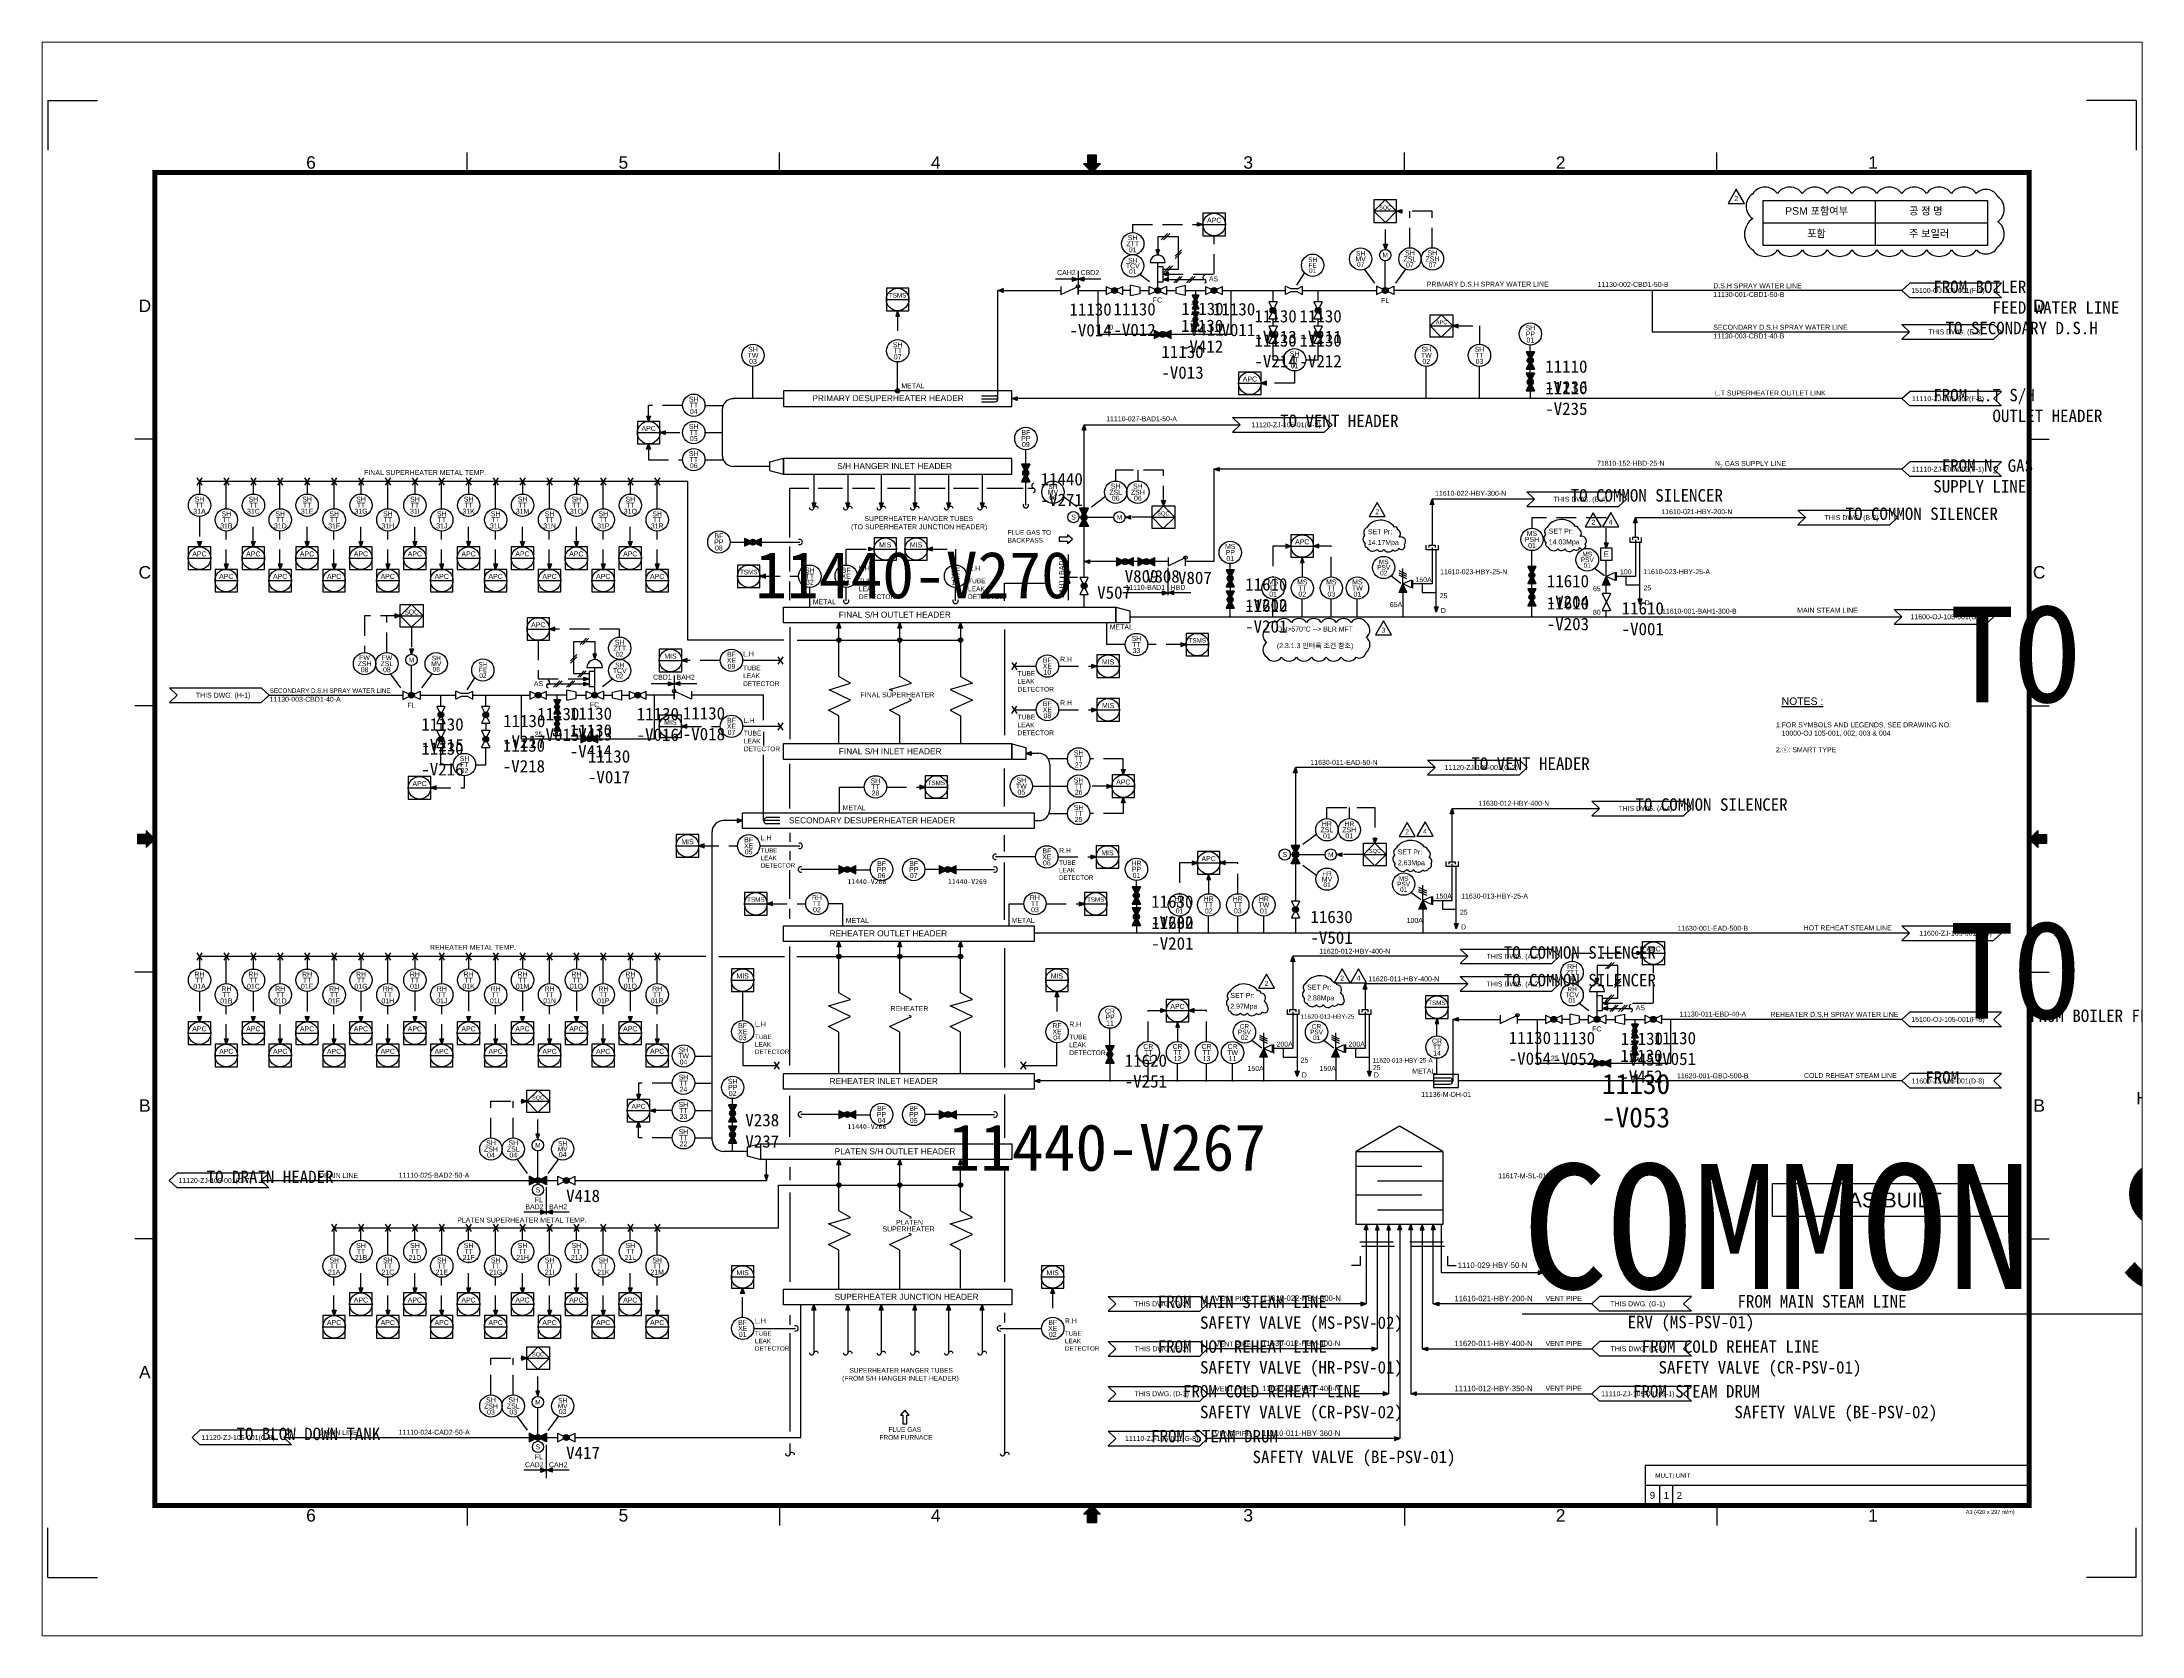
# Paper-space layout '배치1' of a CAD drawing. Header units: millimetres. Extents: x 26 to 231, y 20 to 176.
# The model-space entities are those that its viewports show. They can reach past a viewport. Long polylines and large blocks are cut down to what shows.
import ezdxf
from ezdxf.enums import TextEntityAlignment as Align

# ---------------------------------------------------------------- set-up
doc = ezdxf.new("R2018")
doc.units = ezdxf.units.MM
doc.linetypes.add('HIDDEN2', pattern=[4.7625, 3.175, -1.5875])
for name, color, linetype in [('0_Title Block', 7, 'Continuous'), ('1_Valve', 7, 'Continuous'), ('2_Opc', 7, 'Continuous'), ('3_I&C', 7, 'Continuous'), ('4_Equipment', 7, 'Continuous'), ('5_Etc', 7, 'Continuous'), ('6_PIPE(기타)', 7, 'Continuous'), ('6_PIPE(물)', 5, 'Continuous'), ('6_PIPE(연료)', 2, 'Continuous'), ('6_PIPE(증기)', 1, 'Continuous'), ('7_REVISION', 7, 'Continuous')]:
    doc.layers.add(name, color=color, linetype=linetype)
doc.styles.get("Standard").update_dxf_attribs({"font": 'arial.ttf'})

# ---------------------------------------------------------------- blocks, each defined once
blk = doc.blocks.new('LOCAL INSTRUMENT_')
at = {"color": 0, "linetype": 'ByBlock', "ltscale": 0.1}
blk.add_circle((0, 0), 2.41, dxfattribs=at)
at = {"color": 0}
for tag, p in [('TAG01', (-0.01, 1.3)), ('TAG02', (0, 0)), ('TAG03', (0, -1.3))]:
    blk.add_attdef(tag, text='', height=1, dxfattribs=at).set_placement(p, align=Align.MIDDLE_CENTER)
blk = doc.blocks.new('*U4')
h = blk.add_hatch(color=0)
h.dxf.hatch_style = 1
h.paths.add_polyline_path([(-5.54, 0.26), (-5, 0), (-4.46, 0.26, 0.627672)])
h.paths.add_polyline_path([(-5.54, 0.26, 0.112916), (-5.6, 0, 0.112916), (-5.54, -0.26), (-5, 0)])
h.paths.add_polyline_path([(-4.46, -0.26), (-5, 0), (-5.54, -0.26, 0.627672)])
h.paths.add_polyline_path([(-4.46, 0.26), (-5, 0), (-4.46, -0.26, 0.112916), (-4.4, 0, 0.112916)])
at = {"color": 0}
for p, q in [((-5, 0), (-5, 5.96)), ((-6.75, 0.84), (-6.75, -0.84)), ((-3.25, -0.84), (-6.75, 0.84)), ((-6.75, -0.84), (-3.25, 0.84)), ((-3.25, 0.84), (-3.25, -0.84))]:
    blk.add_line(p, q, dxfattribs=at)
for centre, radius in [((-0.02, 6.33), 2.24), ((-5, 7.1), 1.14), ((-5, 0), 0.603)]:
    blk.add_circle(centre, radius, dxfattribs=at)
at = {"color": 0, "insert": (-5, 7.1), "char_height": 0.944, "attachment_point": 5}
blk.add_mtext_dynamic_manual_height_columns('M', width=4.3497, gutter_width=4.72, heights=[0], dxfattribs=at)
at = {"color": 0}
for tag, height, p in [('TAG01', 0.933, (-0.02, 7.46)), ('TAG02', 0.933, (-0.02, 6.33)), ('TAG03', 0.933, (-0.02, 5.21)), ('DESCRIPTION01', 1, (-5.02, -2.02))]:
    blk.add_attdef(tag, text='', height=height, dxfattribs=at).set_placement(p, align=Align.MIDDLE_CENTER)
blk = doc.blocks.new('*U6')
at = {"color": 0}
for p, q in [((-1.87, -0.89), (-1.87, 0.89)), ((-0.72, 0.34), (-1.87, 0.89)), ((0.77, 0.34), (-0.72, 0.34)), ((0.77, 0.34), (1.87, 0.89)), ((1.87, -0.89), (1.87, 0.89)), ((-0.72, -0.34), (-1.87, -0.89)), ((0.77, -0.34), (-0.72, -0.34)), ((0.77, -0.34), (1.87, -0.89))]:
    blk.add_line(p, q, dxfattribs=at)
blk.add_circle((4.08, 5.54), 2.46, dxfattribs=at)
for tag, p in [('TAG01', (4.08, 6.77)), ('TAG02', (4.08, 5.54)), ('TAG03', (4.08, 4.31))]:
    blk.add_attdef(tag, text='', height=1.02, dxfattribs=at).set_placement(p, align=Align.MIDDLE_CENTER)
blk = doc.blocks.new('*U8')
h = blk.add_hatch(color=0)
h.dxf.hatch_style = 1
edge = h.paths.add_edge_path()
edge.add_arc((0, 0), 0.586, 0, 360)
at = {"color": 0, "linetype": 'ByBlock', "ltscale": 0.1}
for p, q in [((0.82, 1.7), (-0.82, 1.7)), ((0.82, 1.7), (-0.82, -1.7)), ((-0.82, 1.7), (0.82, -1.7)), ((-0.82, -1.7), (0.82, -1.7))]:
    blk.add_line(p, q, dxfattribs=at)
at = {"color": 0}
blk.add_circle((0, 0), 0.586, dxfattribs=at)
blk.add_attdef('DESCRIPTION01', text='', height=1, dxfattribs=at).set_placement((0, -3.5), align=Align.MIDDLE_CENTER)
at = {"color": 0, "lineweight": 30, "flags": 106}
blk.add_attdef('TAG01', text='', height=1, dxfattribs=at).set_placement((0, -2), align=Align.MIDDLE_CENTER)
blk = doc.blocks.new('*U9')
h = blk.add_hatch(color=0)
h.dxf.hatch_style = 1
h.paths.add_polyline_path([(-0.21, 0.43, -0.228749), (0.21, 0.43), (0.67, 1.39), (-0.67, 1.39)])
h = blk.add_hatch(color=0)
h.dxf.hatch_style = 1
edge = h.paths.add_edge_path()
edge.add_arc((0, 0), 0.479, 0, 360)
h = blk.add_hatch(color=0)
h.dxf.hatch_style = 1
h.paths.add_polyline_path([(0.67, -1.39), (0.21, -0.43, -0.228749), (-0.21, -0.43), (-0.67, -1.39)])
at = {"color": 0, "linetype": 'ByBlock', "ltscale": 0.1}
for p, q in [((0.67, 1.39), (-0.67, 1.39)), ((0.67, 1.39), (-0.67, -1.39)), ((-0.67, 1.39), (0.67, -1.39)), ((-0.67, -1.39), (0.67, -1.39))]:
    blk.add_line(p, q, dxfattribs=at)
at = {"color": 0}
blk.add_circle((0, 0), 0.479, dxfattribs=at)
blk.add_attdef('DESCRIPTION01', text='', height=1, dxfattribs=at).set_placement((0, -3.5), align=Align.MIDDLE_CENTER)
at = {"color": 0, "lineweight": 30, "flags": 106}
blk.add_attdef('TAG01', text='', height=1, dxfattribs=at).set_placement((0, -2), align=Align.MIDDLE_CENTER)
blk = doc.blocks.new('*U11')
at = {"color": 0}
for tag, p in [('TAG01', (5, 1.5)), ('DESCRIPTION01', (5, -2.07))]:
    blk.add_attdef(tag, text='', height=1, dxfattribs=at).set_placement(p, align=Align.MIDDLE_CENTER)
blk = doc.blocks.new('INDICATE DISPLAY_')
at = {"color": 0}
blk.add_line((-2.43, 0), (2.43, 0), dxfattribs=at)
blk.add_lwpolyline([(2.43, 2.43), (-2.43, 2.43), (-2.43, -2.43), (2.43, -2.43)], close=True, dxfattribs=at)
blk.add_circle((0, 0), 2.43, dxfattribs=at)
for tag, p in [('TAG01', (0, 0.91)), ('TAG02', (0, -0.91))]:
    blk.add_attdef(tag, text='', height=1, dxfattribs=at).set_placement(p, align=Align.MIDDLE_CENTER)
blk = doc.blocks.new('PROCESS LINE BREAK_')
at = {"color": 0, "linetype": 'ByBlock', "ltscale": 0.1}
for p, q in [((-9.9, 1.58), (9.9, 1.58)), ((-8.24, 0), (-9.9, 1.58)), ((-8.24, 0), (-9.9, -1.58)), ((11.6, 0), (9.9, 1.58)), ((11.6, 0), (9.9, -1.58)), ((-9.9, -1.58), (9.9, -1.58))]:
    blk.add_line(p, q, dxfattribs=at)
at = {"color": 0, "lineweight": 30, "flags": 104}
blk.add_attdef('DESCRIPTION02_', text='', height=1.2, dxfattribs=at).set_placement((0.83, 2.58), align=Align.BOTTOM_CENTER)
at = {"color": 0}
blk.add_attdef('DESCRIPTION01_', text='', height=1.2, dxfattribs=at).set_placement((1.68, 0), align=Align.MIDDLE_CENTER)
blk = doc.blocks.new('*U14')
h = blk.add_hatch(color=0)
h.dxf.hatch_style = 1
h.paths.add_polyline_path([(-0.26, 0.53, -0.228749), (0.26, 0.53), (0.82, 1.71), (-0.82, 1.71)])
h = blk.add_hatch(color=0)
h.dxf.hatch_style = 1
edge = h.paths.add_edge_path()
edge.add_arc((0, 0), 0.589, 0, 360)
h = blk.add_hatch(color=0)
h.dxf.hatch_style = 1
h.paths.add_polyline_path([(0.82, -1.71), (0.26, -0.53, -0.228749), (-0.26, -0.53), (-0.82, -1.71)])
at = {"color": 0, "linetype": 'ByBlock', "ltscale": 0.1}
for p, q in [((0.82, 1.71), (-0.82, 1.71)), ((0.82, 1.71), (-0.82, -1.71)), ((-0.82, 1.71), (0.82, -1.71)), ((-0.82, -1.71), (0.82, -1.71))]:
    blk.add_line(p, q, dxfattribs=at)
at = {"color": 0}
blk.add_circle((0, 0), 0.589, dxfattribs=at)
blk.add_attdef('DESCRIPTION01', text='', height=1, dxfattribs=at).set_placement((0, -3.5), align=Align.MIDDLE_CENTER)
at = {"color": 0, "lineweight": 30, "flags": 106}
blk.add_attdef('TAG01', text='', height=1, dxfattribs=at).set_placement((0, -2), align=Align.MIDDLE_CENTER)
blk = doc.blocks.new('*U15')
h = blk.add_hatch(color=0)
h.dxf.hatch_style = 1
h.paths.add_polyline_path([(-0.26, 0.54, -0.228749), (0.26, 0.54), (0.84, 1.75), (-0.84, 1.75)])
h = blk.add_hatch(color=0)
h.dxf.hatch_style = 1
edge = h.paths.add_edge_path()
edge.add_arc((0, 0), 0.603, 0, 360)
h = blk.add_hatch(color=0)
h.dxf.hatch_style = 1
h.paths.add_polyline_path([(0.84, -1.75), (0.26, -0.54, -0.228749), (-0.26, -0.54), (-0.84, -1.75)])
at = {"color": 0, "linetype": 'ByBlock', "ltscale": 0.1}
for p, q in [((0.84, 1.75), (-0.84, 1.75)), ((0.84, 1.75), (-0.84, -1.75)), ((-0.84, 1.75), (0.84, -1.75)), ((-0.84, -1.75), (0.84, -1.75))]:
    blk.add_line(p, q, dxfattribs=at)
at = {"color": 0}
blk.add_circle((0, 0), 0.603, dxfattribs=at)
blk.add_attdef('DESCRIPTION01', text='', height=1, dxfattribs=at).set_placement((0, -3.5), align=Align.MIDDLE_CENTER)
at = {"color": 0, "lineweight": 30, "flags": 106}
blk.add_attdef('TAG01', text='', height=1, dxfattribs=at).set_placement((0, -2), align=Align.MIDDLE_CENTER)
blk = doc.blocks.new('*U16')
h = blk.add_hatch(color=0)
h.dxf.hatch_style = 1
h.paths.add_polyline_path([(-5.54, -0.26, -0.112916), (-5.6, 0, -0.112916), (-5.54, 0.26), (-6.75, 0.84), (-6.75, -0.84)])
h = blk.add_hatch(color=0)
h.dxf.hatch_style = 1
h.paths.add_polyline_path([(-5.54, 0.26), (-5, 0), (-4.46, 0.26, 0.627672)])
h.paths.add_polyline_path([(-5.54, 0.26, 0.112916), (-5.6, 0, 0.112916), (-5.54, -0.26), (-5, 0)])
h.paths.add_polyline_path([(-4.46, -0.26), (-5, 0), (-5.54, -0.26, 0.627672)])
h.paths.add_polyline_path([(-4.46, 0.26), (-5, 0), (-4.46, -0.26, 0.112916), (-4.4, 0, 0.112916)])
h = blk.add_hatch(color=0)
h.dxf.hatch_style = 1
h.paths.add_polyline_path([(-3.25, -0.84), (-3.25, 0.84), (-4.46, 0.26, -0.112916), (-4.4, 0, -0.112916), (-4.46, -0.26)])
at = {"color": 0}
for p, q in [((-5, 0), (-5, 5.96)), ((-6.75, 0.84), (-6.75, -0.84)), ((-3.25, -0.84), (-6.75, 0.84)), ((-6.75, -0.84), (-3.25, 0.84)), ((-3.25, 0.84), (-3.25, -0.84))]:
    blk.add_line(p, q, dxfattribs=at)
for centre, radius in [((-0.02, 6.33), 2.24), ((-5, 7.1), 1.14), ((-5, 0), 0.603)]:
    blk.add_circle(centre, radius, dxfattribs=at)
at = {"color": 0, "insert": (-5, 7.1), "char_height": 0.944, "attachment_point": 5}
blk.add_mtext_dynamic_manual_height_columns('M', width=4.3497, gutter_width=4.72, heights=[0], dxfattribs=at)
at = {"color": 0}
for tag, height, p in [('TAG01', 0.933, (-0.02, 7.46)), ('TAG02', 0.933, (-0.02, 6.33)), ('TAG03', 0.933, (-0.02, 5.21)), ('DESCRIPTION01', 1, (-5.02, -2.02))]:
    blk.add_attdef(tag, text='', height=height, dxfattribs=at).set_placement(p, align=Align.MIDDLE_CENTER)
blk = doc.blocks.new('*U49')
h = blk.add_hatch(color=0)
h.dxf.hatch_style = 1
edge = h.paths.add_edge_path()
edge.add_arc((0, 0), 0.603, 0, 360)
at = {"color": 0, "linetype": 'ByBlock', "ltscale": 0.1}
for p, q in [((0.84, 1.75), (-0.84, 1.75)), ((0.84, 1.75), (-0.84, -1.75)), ((-0.84, 1.75), (0.84, -1.75)), ((-0.84, -1.75), (0.84, -1.75))]:
    blk.add_line(p, q, dxfattribs=at)
at = {"color": 0}
blk.add_circle((0, 0), 0.603, dxfattribs=at)
blk.add_attdef('DESCRIPTION01', text='', height=1, dxfattribs=at).set_placement((0, -3.5), align=Align.MIDDLE_CENTER)
at = {"color": 0, "lineweight": 30, "flags": 106}
blk.add_attdef('TAG01', text='', height=1, dxfattribs=at).set_placement((0, -2), align=Align.MIDDLE_CENTER)
blk = doc.blocks.new('DIGITAL LOGIC CONTROLS_')
at = {"color": 0}
for p, q in [((-2.43, 0), (-4.85, -2.41)), ((0, -2.41), (-2.43, 0)), ((-4.85, -2.41), (-2.47, -4.81)), ((-4.85, -2.41), (0, -2.41)), ((-2.47, -4.81), (0, -2.41))]:
    blk.add_line(p, q, dxfattribs=at)
blk.add_lwpolyline([(-4.85, 0), (0, 0), (0, -4.81), (-4.85, -4.81)], close=True, dxfattribs=at)
blk.add_attdef('TAG01', text='', height=0.8, dxfattribs=at).set_placement((-2.43, -1.61), align=Align.MIDDLE_CENTER)
blk = doc.blocks.new('*U38')
h = blk.add_hatch(color=0)
h.dxf.hatch_style = 1
h.paths.add_polyline_path([(-5.54, 0.26), (-5, 0), (-4.46, 0.26, 0.627672)])
h.paths.add_polyline_path([(-5.54, 0.26, 0.112916), (-5.6, 0, 0.112916), (-5.54, -0.26), (-5, 0)])
h.paths.add_polyline_path([(-4.46, -0.26), (-5, 0), (-5.54, -0.26, 0.627672)])
h.paths.add_polyline_path([(-4.46, 0.26), (-5, 0), (-4.46, -0.26, 0.112916), (-4.4, 0, 0.112916)])
at = {"color": 0}
for p, q in [((-5, 0), (-5, 5.96)), ((-6.75, 0.84), (-6.75, -0.84)), ((-3.25, -0.84), (-6.75, 0.84)), ((-6.75, -0.84), (-3.25, 0.84)), ((-3.25, 0.84), (-3.25, -0.84))]:
    blk.add_line(p, q, dxfattribs=at)
for centre, radius in [((-9.96, 6.33), 2.24), ((-5, 7.1), 1.14), ((-5, 0), 0.603)]:
    blk.add_circle(centre, radius, dxfattribs=at)
at = {"color": 0, "insert": (-5, 7.1), "char_height": 0.944, "attachment_point": 5}
blk.add_mtext_dynamic_manual_height_columns('M', width=4.3497, gutter_width=4.72, heights=[0], dxfattribs=at)
at = {"color": 0}
for tag, height, p in [('TAG01', 0.933, (-9.96, 7.46)), ('TAG02', 0.933, (-9.96, 6.33)), ('TAG03', 0.933, (-9.96, 5.21)), ('DESCRIPTION01', 1, (-5.02, -2.02))]:
    blk.add_attdef(tag, text='', height=height, dxfattribs=at).set_placement(p, align=Align.MIDDLE_CENTER)
blk = doc.blocks.new('REVISION')
at = {"color": 0, "lineweight": 25}
blk.add_lwpolyline([(1.8, 0), (0, 3.13), (-1.8, 0)], close=True, dxfattribs=at)
at = {"color": 0, "lineweight": -2}
blk.add_attdef('DESCRIPTION01', text='', height=1.04, dxfattribs=at).set_placement((0, 1.04), align=Align.MIDDLE_CENTER)
blk = doc.blocks.new('*U20')
at = {"color": 0, "linetype": 'ByBlock'}
for p, q in [((-2.5, -2.88), (-3.13, 0)), ((0, 0), (-3.13, 0)), ((0, 0), (-0.62, -2.88)), ((-0.62, -2.88), (-2.5, -2.88))]:
    blk.add_line(p, q, dxfattribs=at)
at = {"color": 0}
blk.add_attdef('DESCRIPTION01', text='', height=1, dxfattribs=at).set_placement((1.08, 1.74), align=Align.TOP_LEFT)
blk = doc.blocks.new('*U22')
h = blk.add_hatch(color=0)
h.dxf.hatch_style = 1
h.paths.add_polyline_path([(-1.17, 0.4), (-1.17, -0.4), (0, 0)])
h = blk.add_hatch(color=0)
h.dxf.hatch_style = 1
h.paths.add_polyline_path([(1.17, -0.4), (1.17, 0.4), (0, 0)])
at = {"color": 0}
for p, q in [((-1.17, 0), (-4.58, 0)), ((-1.17, 0.4), (-1.17, -0.4)), ((-1.17, 0.4), (0, 0)), ((-1.17, -0.4), (0, 0)), ((0, 1.62), (0, -3.11)), ((1.17, 0.4), (0, 0)), ((1.17, -0.4), (0, 0)), ((1.17, 0.4), (1.17, -0.4)), ((4.58, 0), (1.17, 0))]:
    blk.add_line(p, q, dxfattribs=at)
blk.add_attdef('DESCRIPTION01_', text='', height=1, dxfattribs=at).set_placement((-0.5, 0.5), align=Align.BOTTOM_RIGHT)
blk.add_attdef('DESCRIPTION02_', text='', height=1, dxfattribs=at).set_placement((0.5, 0.5), align=Align.BOTTOM_LEFT)
blk = doc.blocks.new('*U23')
h = blk.add_hatch(color=0)
h.dxf.hatch_style = 1
h.paths.add_polyline_path([(-1.17, 0.4), (-1.17, -0.4), (0, 0)])
h = blk.add_hatch(color=0)
h.dxf.hatch_style = 1
h.paths.add_polyline_path([(1.17, -0.4), (1.17, 0.4), (0, 0)])
at = {"color": 0}
for p, q in [((-1.17, 0), (-4.58, 0)), ((-1.17, 0.4), (-1.17, -0.4)), ((-1.17, 0.4), (0, 0)), ((-1.17, -0.4), (0, 0)), ((0, 1.62), (0, -5.08)), ((1.17, 0.4), (0, 0)), ((1.17, -0.4), (0, 0)), ((1.17, 0.4), (1.17, -0.4)), ((4.58, 0), (1.17, 0))]:
    blk.add_line(p, q, dxfattribs=at)
blk.add_attdef('DESCRIPTION01_', text='', height=1, dxfattribs=at).set_placement((-0.5, 0.5), align=Align.BOTTOM_RIGHT)
blk.add_attdef('DESCRIPTION02_', text='', height=1, dxfattribs=at).set_placement((0.5, 0.5), align=Align.BOTTOM_LEFT)
blk = doc.blocks.new('*U24')
h = blk.add_hatch(color=0)
h.dxf.hatch_style = 1
h.paths.add_polyline_path([(-1.17, 0.4), (-1.17, -0.4), (0, 0)])
h = blk.add_hatch(color=0)
h.dxf.hatch_style = 1
h.paths.add_polyline_path([(1.17, -0.4), (1.17, 0.4), (0, 0)])
at = {"color": 0}
for p, q in [((-1.17, 0), (-4.58, 0)), ((-1.17, 0.4), (-1.17, -0.4)), ((-1.17, 0.4), (0, 0)), ((-1.17, -0.4), (0, 0)), ((0, 0.48), (0, -5)), ((1.17, 0.4), (0, 0)), ((1.17, -0.4), (0, 0)), ((1.17, 0.4), (1.17, -0.4)), ((4.58, 0), (1.17, 0))]:
    blk.add_line(p, q, dxfattribs=at)
blk.add_attdef('DESCRIPTION01_', text='', height=1, dxfattribs=at).set_placement((-0.5, 0.5), align=Align.BOTTOM_RIGHT)
blk.add_attdef('DESCRIPTION02_', text='', height=1, dxfattribs=at).set_placement((0.5, 0.5), align=Align.BOTTOM_LEFT)
blk = doc.blocks.new('*U26')
h = blk.add_hatch(color=0)
h.dxf.hatch_style = 1
h.paths.add_polyline_path([(0, 0), (0.58, 0.27, 0.6373), (-0.58, 0.27)])
h.paths.add_polyline_path([(-0.58, 0.27, 0.109435), (-0.64, 0, 0.109435), (-0.58, -0.27), (0, 0)])
h.paths.add_polyline_path([(0, 0), (-0.58, -0.27, 0.6373), (0.58, -0.27)])
h.paths.add_polyline_path([(0.58, -0.27, 0.109435), (0.64, 0, 0.109435), (0.58, 0.27), (0, 0)])
at = {"color": 0}
for p, q in [((0, 0), (0, 6)), ((-1.87, -0.87), (-1.87, 0.87)), ((-1.87, 0.87), (1.87, -0.87)), ((1.87, 0.87), (-1.87, -0.87)), ((1.87, 0.87), (1.87, -0.87))]:
    blk.add_line(p, q, dxfattribs=at)
at = {"color": 0, "linetype": 'ByBlock'}
blk.add_lwpolyline([(-1.66, 6), (1.66, 6, 1.000163)], format="xyb", close=True, dxfattribs=at)
at = {"color": 0}
for centre, radius in [((5.39, 5.3), 2.41), ((0, 0), 0.639)]:
    blk.add_circle(centre, radius, dxfattribs=at)
for tag, p in [('TAG01', (5.39, 6.5)), ('TAG02', (5.39, 5.3)), ('TAG03', (5.39, 4.1)), ('DESCRIPTION01', (-0.05, -2.06))]:
    blk.add_attdef(tag, text='', height=1, dxfattribs=at).set_placement(p, align=Align.MIDDLE_CENTER)
blk = doc.blocks.new('*U27')
h = blk.add_hatch(color=0)
h.dxf.hatch_style = 1
h.paths.add_polyline_path([(0, 0), (0.58, 0.27, 0.6373), (-0.58, 0.27)])
h.paths.add_polyline_path([(-0.58, 0.27, 0.109435), (-0.64, 0, 0.109435), (-0.58, -0.27), (0, 0)])
h.paths.add_polyline_path([(0, 0), (-0.58, -0.27, 0.6373), (0.58, -0.27)])
h.paths.add_polyline_path([(0.58, -0.27, 0.109435), (0.64, 0, 0.109435), (0.58, 0.27), (0, 0)])
at = {"color": 0}
for p, q in [((0, 0), (0, 6)), ((-1.87, -0.87), (-1.87, 0.87)), ((-1.87, 0.87), (1.87, -0.87)), ((1.87, 0.87), (-1.87, -0.87)), ((1.87, 0.87), (1.87, -0.87))]:
    blk.add_line(p, q, dxfattribs=at)
at = {"color": 0, "linetype": 'ByBlock'}
blk.add_lwpolyline([(-1.62, 6), (1.62, 6, 1.000163)], format="xyb", close=True, dxfattribs=at)
at = {"color": 0}
for centre, radius in [((-5.39, 5.3), 2.41), ((0, 0), 0.639)]:
    blk.add_circle(centre, radius, dxfattribs=at)
for tag, p in [('TAG01', (-5.39, 6.5)), ('TAG02', (-5.39, 5.3)), ('TAG03', (-5.39, 4.1)), ('DESCRIPTION01', (-0.05, -2.06))]:
    blk.add_attdef(tag, text='', height=1, dxfattribs=at).set_placement(p, align=Align.MIDDLE_CENTER)
blk = doc.blocks.new('*U34')
h = blk.add_hatch(color=0)
h.dxf.hatch_style = 1
h.paths.add_polyline_path([(-0.26, 0.54, -0.228749), (0.26, 0.54), (0.84, 1.74), (-0.84, 1.74)])
h = blk.add_hatch(color=0)
h.dxf.hatch_style = 1
edge = h.paths.add_edge_path()
edge.add_arc((0, 0), 0.599, 0, 360)
h = blk.add_hatch(color=0)
h.dxf.hatch_style = 1
h.paths.add_polyline_path([(0.84, -1.74), (0.26, -0.54, -0.228749), (-0.26, -0.54), (-0.84, -1.74)])
at = {"color": 0, "linetype": 'ByBlock', "ltscale": 0.1}
for p, q in [((0.84, 1.74), (-0.84, 1.74)), ((0.84, 1.74), (-0.84, -1.74)), ((-0.84, 1.74), (0.84, -1.74)), ((-0.84, -1.74), (0.84, -1.74))]:
    blk.add_line(p, q, dxfattribs=at)
at = {"color": 0}
blk.add_circle((0, 0), 0.599, dxfattribs=at)
blk.add_attdef('DESCRIPTION01', text='', height=1, dxfattribs=at).set_placement((0, -3.5), align=Align.MIDDLE_CENTER)
at = {"color": 0, "lineweight": 30, "flags": 106}
blk.add_attdef('TAG01', text='', height=1, dxfattribs=at).set_placement((0, -2), align=Align.MIDDLE_CENTER)
blk = doc.blocks.new('*U35')
h = blk.add_hatch(color=0)
h.dxf.hatch_style = 1
h.paths.add_polyline_path([(-0.26, 0.55, -0.228749), (0.26, 0.55), (0.85, 1.76), (-0.85, 1.76)])
h = blk.add_hatch(color=0)
h.dxf.hatch_style = 1
edge = h.paths.add_edge_path()
edge.add_arc((0, 0), 0.605, 0, 360)
h = blk.add_hatch(color=0)
h.dxf.hatch_style = 1
h.paths.add_polyline_path([(0.85, -1.76), (0.26, -0.55, -0.228749), (-0.26, -0.55), (-0.85, -1.76)])
at = {"color": 0, "linetype": 'ByBlock', "ltscale": 0.1}
for p, q in [((0.85, 1.76), (-0.85, 1.76)), ((0.85, 1.76), (-0.85, -1.76)), ((-0.85, 1.76), (0.85, -1.76)), ((-0.85, -1.76), (0.85, -1.76))]:
    blk.add_line(p, q, dxfattribs=at)
at = {"color": 0}
blk.add_circle((0, 0), 0.605, dxfattribs=at)
blk.add_attdef('DESCRIPTION01', text='', height=1, dxfattribs=at).set_placement((0, -3.5), align=Align.MIDDLE_CENTER)
at = {"color": 0, "lineweight": 30, "flags": 106}
blk.add_attdef('TAG01', text='', height=1, dxfattribs=at).set_placement((0, -2), align=Align.MIDDLE_CENTER)
blk = doc.blocks.new('*U28')
h = blk.add_hatch(color=0)
h.dxf.hatch_style = 1
h.paths.add_polyline_path([(-0.25, 0.53, -0.228749), (0.25, 0.53), (0.82, 1.7), (-0.82, 1.7)])
h = blk.add_hatch(color=0)
h.dxf.hatch_style = 1
edge = h.paths.add_edge_path()
edge.add_arc((0, 0), 0.586, 0, 360)
h = blk.add_hatch(color=0)
h.dxf.hatch_style = 1
h.paths.add_polyline_path([(0.82, -1.7), (0.25, -0.53, -0.228749), (-0.25, -0.53), (-0.82, -1.7)])
at = {"color": 0, "linetype": 'ByBlock', "ltscale": 0.1}
for p, q in [((0.82, 1.7), (-0.82, 1.7)), ((0.82, 1.7), (-0.82, -1.7)), ((-0.82, 1.7), (0.82, -1.7)), ((-0.82, -1.7), (0.82, -1.7))]:
    blk.add_line(p, q, dxfattribs=at)
at = {"color": 0}
blk.add_circle((0, 0), 0.586, dxfattribs=at)
blk.add_attdef('DESCRIPTION01', text='', height=1, dxfattribs=at).set_placement((0, -3.5), align=Align.MIDDLE_CENTER)
at = {"color": 0, "lineweight": 30, "flags": 106}
blk.add_attdef('TAG01', text='', height=1, dxfattribs=at).set_placement((0, -2), align=Align.MIDDLE_CENTER)
blk = doc.blocks.new('*U30')
h = blk.add_hatch(color=0)
h.dxf.hatch_style = 1
h.paths.add_polyline_path([(0.78, -1.71), (0, 0), (-0.78, -1.71)])
at = {"color": 0}
for p, q in [((0.78, 1.9), (-0.78, 2.62)), ((0.78, 1.49), (-0.78, 2.2)), ((0.78, 1.03), (-0.78, 1.79)), ((-0.78, -1.71), (0, 0)), ((0, 0), (0, 3.14)), ((1.71, 0.78), (0, 0)), ((1.71, -0.78), (0, 0)), ((0.78, -1.71), (0, 0)), ((1.71, 0.78), (1.71, -0.78)), ((0.78, -1.71), (-0.78, -1.71))]:
    blk.add_line(p, q, dxfattribs=at)
blk.add_circle((-3.87, 3.32), 2.24, dxfattribs=at)
for tag, p in [('TAG01', (-3.87, 4.44)), ('TAG02', (-3.87, 3.32)), ('TAG03', (-3.87, 2.2))]:
    blk.add_attdef(tag, text='', height=0.932, dxfattribs=at).set_placement(p, align=Align.MIDDLE_CENTER)
blk = doc.blocks.new('*U31')
h = blk.add_hatch(color=0)
h.dxf.hatch_style = 1
edge = h.paths.add_edge_path()
edge.add_arc((0, 0), 0.586, 0, 360)
at = {"color": 0, "linetype": 'ByBlock', "ltscale": 0.1}
for p, q in [((0.82, 1.7), (-0.82, 1.7)), ((0.82, 1.7), (-0.82, -1.7)), ((-0.82, 1.7), (0.82, -1.7)), ((-0.82, -1.7), (0.82, -1.7))]:
    blk.add_line(p, q, dxfattribs=at)
at = {"color": 0}
blk.add_circle((0, 0), 0.586, dxfattribs=at)
blk.add_attdef('DESCRIPTION01', text='', height=1, dxfattribs=at).set_placement((0, -3.5), align=Align.MIDDLE_CENTER)
at = {"color": 0, "lineweight": 30, "flags": 106}
blk.add_attdef('TAG01', text='', height=1, dxfattribs=at).set_placement((0, -2), align=Align.MIDDLE_CENTER)
blk = doc.blocks.new('*U32')
h = blk.add_hatch(color=0)
h.dxf.hatch_style = 1
h.paths.add_polyline_path([(-1.17, 0.4), (-1.17, -0.4), (0, 0)])
h = blk.add_hatch(color=0)
h.dxf.hatch_style = 1
h.paths.add_polyline_path([(1.17, -0.4), (1.17, 0.4), (0, 0)])
at = {"color": 0}
for p, q in [((-1.17, 0), (-4.58, 0)), ((-1.17, 0.4), (-1.17, -0.4)), ((-1.17, 0.4), (0, 0)), ((-1.17, -0.4), (0, 0)), ((0, 1.62), (0, -1.91)), ((1.17, 0.4), (0, 0)), ((1.17, -0.4), (0, 0)), ((1.17, 0.4), (1.17, -0.4)), ((4.58, 0), (1.17, 0))]:
    blk.add_line(p, q, dxfattribs=at)
blk.add_attdef('DESCRIPTION01_', text='', height=1, dxfattribs=at).set_placement((-0.5, 0.5), align=Align.BOTTOM_RIGHT)
blk.add_attdef('DESCRIPTION02_', text='', height=1, dxfattribs=at).set_placement((0.5, 0.5), align=Align.BOTTOM_LEFT)
blk = doc.blocks.new('*U33')
h = blk.add_hatch(color=0)
h.dxf.hatch_style = 1
h.paths.add_polyline_path([(-0.26, 0.55, -0.228749), (0.26, 0.55), (0.85, 1.76), (-0.85, 1.76)])
h = blk.add_hatch(color=0)
h.dxf.hatch_style = 1
edge = h.paths.add_edge_path()
edge.add_arc((0, 0), 0.605, 0, 360)
h = blk.add_hatch(color=0)
h.dxf.hatch_style = 1
h.paths.add_polyline_path([(0.85, -1.76), (0.26, -0.55, -0.228749), (-0.26, -0.55), (-0.85, -1.76)])
at = {"color": 0, "linetype": 'ByBlock', "ltscale": 0.1}
for p, q in [((0.85, 1.76), (-0.85, 1.76)), ((0.85, 1.76), (-0.85, -1.76)), ((-0.85, 1.76), (0.85, -1.76)), ((-0.85, -1.76), (0.85, -1.76))]:
    blk.add_line(p, q, dxfattribs=at)
at = {"color": 0}
blk.add_circle((0, 0), 0.605, dxfattribs=at)
blk.add_attdef('DESCRIPTION01', text='', height=1, dxfattribs=at).set_placement((0, -3.5), align=Align.MIDDLE_CENTER)
at = {"color": 0, "lineweight": 30, "flags": 106}
blk.add_attdef('TAG01', text='', height=1, dxfattribs=at).set_placement((0, -2), align=Align.MIDDLE_CENTER)
blk = doc.blocks.new('*U36')
h = blk.add_hatch(color=0)
h.dxf.hatch_style = 1
h.paths.add_polyline_path([(-0.27, 0.55, -0.228749), (0.27, 0.55), (0.86, 1.78), (-0.86, 1.78)])
h = blk.add_hatch(color=0)
h.dxf.hatch_style = 1
edge = h.paths.add_edge_path()
edge.add_arc((0, 0), 0.614, 0, 360)
h = blk.add_hatch(color=0)
h.dxf.hatch_style = 1
h.paths.add_polyline_path([(0.86, -1.78), (0.27, -0.55, -0.228749), (-0.27, -0.55), (-0.86, -1.78)])
at = {"color": 0, "linetype": 'ByBlock', "ltscale": 0.1}
for p, q in [((0.86, 1.78), (-0.86, 1.78)), ((0.86, 1.78), (-0.86, -1.78)), ((-0.86, 1.78), (0.86, -1.78)), ((-0.86, -1.78), (0.86, -1.78))]:
    blk.add_line(p, q, dxfattribs=at)
at = {"color": 0}
blk.add_circle((0, 0), 0.614, dxfattribs=at)
blk.add_attdef('DESCRIPTION01', text='', height=1, dxfattribs=at).set_placement((0, -3.5), align=Align.MIDDLE_CENTER)
at = {"color": 0, "lineweight": 30, "flags": 106}
blk.add_attdef('TAG01', text='', height=1, dxfattribs=at).set_placement((0, -2), align=Align.MIDDLE_CENTER)
blk = doc.blocks.new('SILENCER')
at = {"color": 0}
for p, q in [((8.7, 19.74), (0, 14.65)), ((17.4, 14.65), (8.7, 19.74)), ((0, 14.65), (17.4, 14.65)), ((0, 0), (0, 14.65)), ((17.4, 14.65), (17.4, 0)), ((0, 11.72), (13.15, 11.72)), ((4.25, 8.78), (17.4, 8.78)), ((13.15, 5.84), (0, 5.84)), ((17.4, 0), (0, 0)), ((4.25, 2.94), (17.4, 2.94))]:
    blk.add_line(p, q, dxfattribs=at)
at = {"color": 0, "lineweight": 30, "flags": 104}
blk.add_attdef('DESCRIPTION01', text='', height=1.3, dxfattribs=at).set_placement((33.38, 12.14), align=Align.MIDDLE_CENTER)
at = {"color": 0}
blk.add_attdef('TAG01', text='', height=1, dxfattribs=at).set_placement((33.38, 9.76), align=Align.MIDDLE_CENTER)
blk = doc.blocks.new('PIPE CLASS CHANGE_1')
h = blk.add_hatch(color=0)
h.dxf.hatch_style = 1
h.paths.add_polyline_path([(-1.17, 0.4), (-1.17, -0.4), (0, 0)])
h = blk.add_hatch(color=0)
h.dxf.hatch_style = 1
h.paths.add_polyline_path([(1.17, -0.4), (1.17, 0.4), (0, 0)])
at = {"color": 0}
for p, q in [((-1.17, 0), (-9.11, 0)), ((-1.17, 0.4), (-1.17, -0.4)), ((-1.17, 0.4), (0, 0)), ((-1.17, -0.4), (0, 0)), ((0, 0.48), (0, -5)), ((1.17, 0.4), (0, 0)), ((1.17, -0.4), (0, 0)), ((1.17, 0.4), (1.17, -0.4)), ((4.58, 0), (1.17, 0))]:
    blk.add_line(p, q, dxfattribs=at)
blk.add_attdef('DESCRIPTION01_', text='', height=1, dxfattribs=at).set_placement((-0.5, 0.5), align=Align.BOTTOM_RIGHT)
blk.add_attdef('DESCRIPTION02_', text='', height=1, dxfattribs=at).set_placement((0.5, 0.5), align=Align.BOTTOM_LEFT)
blk = doc.blocks.new('*U41')
at = {"color": 0}
for p, q in [((-1.85, 0.89), (-1.85, -0.89)), ((1.85, -0.89), (-1.85, 0.89)), ((1.85, 0.89), (-1.85, -0.89)), ((1.85, -0.89), (1.85, 0.89))]:
    blk.add_line(p, q, dxfattribs=at)
blk.add_attdef('DESCRIPTION01', text='', height=1, dxfattribs=at).set_placement((0, -4), align=Align.MIDDLE_CENTER)
at = {"color": 0, "lineweight": 30, "flags": 106}
blk.add_attdef('TAG01', text='', height=1, dxfattribs=at).set_placement((0, -2.5), align=Align.MIDDLE_CENTER)
blk = doc.blocks.new('ANGLE VALVE05_1')
h = blk.add_hatch(color=0)
h.dxf.hatch_style = 1
h.paths.add_polyline_path([(0.79, -1.75), (0, 0), (-0.79, -1.75)])
at = {"color": 0}
for p, q in [((-0.79, -1.75), (0, 0)), ((0, 0), (0, 3.3)), ((1.75, 0.79), (0, 0)), ((1.75, -0.79), (0, 0)), ((0.79, -1.75), (0, 0)), ((1.75, 0.79), (1.75, -0.79)), ((0.79, -1.75), (-0.79, -1.75))]:
    blk.add_line(p, q, dxfattribs=at)
blk.add_lwpolyline([(1.17, 5.72), (-1.17, 5.72), (-1.17, 3.3), (1.17, 3.3)], close=True, dxfattribs=at)
blk.add_circle((-3.83, 3.36), 2.28, dxfattribs=at)
at = {"color": 0, "insert": (0, 4.51), "char_height": 1.1, "attachment_point": 5}
blk.add_mtext_dynamic_manual_height_columns('E', width=1.6286, gutter_width=4.59, heights=[0], dxfattribs=at)
at = {"color": 0}
for tag, p in [('TAG01', (-3.83, 4.49)), ('TAG02', (-3.83, 3.36)), ('TAG03', (-3.83, 2.22))]:
    blk.add_attdef(tag, text='', height=0.946, dxfattribs=at).set_placement(p, align=Align.MIDDLE_CENTER)
blk = doc.blocks.new('DESUPERHEATER')
at = {"color": 0}
for p, q in [((5.04, 2.62), (0, 2.62)), ((0, 2.62), (0, 0)), ((0, 1.95), (3.3, 1.95)), ((0, 1.31), (3.85, 1.31)), ((0, 0.68), (3.3, 0.68)), ((0, 0), (5.04, 0)), ((3.85, 1.39), (3.85, 1.39)), ((5.04, 0), (5.04, 2.62))]:
    blk.add_line(p, q, dxfattribs=at)
blk.add_arc((3.21, 1.31), 0.64, 277.5514, 81.3018, dxfattribs=at)
blk.add_attdef('TAG01', text='', height=1, dxfattribs=at).set_placement((2.52, -1.39), align=Align.MIDDLE_CENTER)
blk = doc.blocks.new('*U45')
at = {"color": 0}
for p, q in [((-2.74, -3.64), (-2.74, -2.13)), ((0.51, -3.64), (-2.74, -2.13)), ((0.51, -2.13), (0.51, -3.64))]:
    blk.add_line(p, q, dxfattribs=at)
blk.add_circle((-2.74, -2.13), 0.313, dxfattribs=at)
blk.add_attdef('DESCRIPTION01', text='', height=1, dxfattribs=at).set_placement((-1.11, -6.89), align=Align.MIDDLE_CENTER)
at = {"color": 0, "lineweight": 30, "flags": 104}
blk.add_attdef('TAG01', text='', height=1, dxfattribs=at).set_placement((-1.11, -4.89), align=Align.MIDDLE_CENTER)
blk = doc.blocks.new('*U46')
at = {"color": 0}
for p, q in [((-2.74, -2.13), (-2.74, -3.64)), ((-2.74, -3.64), (0.51, -2.13)), ((0.51, -3.64), (0.51, -2.13))]:
    blk.add_line(p, q, dxfattribs=at)
blk.add_circle((0.51, -2.13), 0.313, dxfattribs=at)
blk.add_attdef('DESCRIPTION01', text='', height=1, dxfattribs=at).set_placement((-1.11, -6.89), align=Align.MIDDLE_CENTER)
at = {"color": 0, "lineweight": 30, "flags": 104}
blk.add_attdef('TAG01', text='', height=1, dxfattribs=at).set_placement((-1.11, -4.89), align=Align.MIDDLE_CENTER)
blk = doc.blocks.new('*U47')
h = blk.add_hatch(color=0)
h.dxf.hatch_style = 1
h.paths.add_polyline_path([(-11.66, 6.96, -0.112916), (-11.39, 7.03, -0.112916), (-11.11, 6.96), (-10.49, 8.24), (-12.28, 8.24)])
h = blk.add_hatch(color=0)
h.dxf.hatch_style = 1
h.paths.add_polyline_path([(-12.28, 4.53), (-10.49, 4.53), (-11.11, 5.81, -0.228749), (-11.66, 5.81)])
h = blk.add_hatch(color=0)
h.dxf.hatch_style = 1
h.paths.add_polyline_path([(-11.11, 6.96), (-11.39, 6.39), (-11.11, 5.81, 0.627672)])
h.paths.add_polyline_path([(-11.11, 6.96, 0.112916), (-11.39, 7.03, 0.112916), (-11.66, 6.96), (-11.39, 6.39)])
h.paths.add_polyline_path([(-11.66, 5.81), (-11.39, 6.39), (-11.66, 6.96, 0.627672)])
h.paths.add_polyline_path([(-11.11, 5.81), (-11.39, 6.39), (-11.66, 5.81, 0.112916), (-11.39, 5.75, 0.112916)])
at = {"color": 0}
for p, q in [((-10.49, 8.24), (-12.28, 8.24)), ((-12.28, 4.53), (-10.49, 8.24)), ((-12.28, 8.24), (-10.49, 4.53)), ((-10.49, 4.53), (-12.28, 4.53)), ((-11.39, 6.39), (-5.39, 6.39))]:
    blk.add_line(p, q, dxfattribs=at)
for centre, radius in [((-17.64, 11.42), 2.24), ((-11.39, 6.39), 0.639), ((-4.26, 6.39), 1.13)]:
    blk.add_circle(centre, radius, dxfattribs=at)
at = {"color": 0, "insert": (-4.26, 6.39), "char_height": 0.928, "attachment_point": 5}
blk.add_mtext_dynamic_manual_height_columns('M', width=4.2777, gutter_width=4.64, heights=[0], dxfattribs=at)
at = {"color": 0}
for tag, height, p in [('TAG01', 0.933, (-17.64, 12.55)), ('TAG02', 0.933, (-17.64, 11.42)), ('TAG03', 0.933, (-17.64, 10.3)), ('DESCRIPTION01', 1, (-5.02, -2.02))]:
    blk.add_attdef(tag, text='', height=height, dxfattribs=at).set_placement(p, align=Align.MIDDLE_CENTER)
blk = doc.blocks.new('*U48')
h = blk.add_hatch(color=0)
h.dxf.hatch_style = 1
h.paths.add_polyline_path([(-11.66, 6.96, -0.112916), (-11.39, 7.03, -0.112916), (-11.11, 6.96), (-10.49, 8.24), (-12.28, 8.24)])
h = blk.add_hatch(color=0)
h.dxf.hatch_style = 1
h.paths.add_polyline_path([(-12.28, 4.53), (-10.49, 4.53), (-11.11, 5.81, -0.228749), (-11.66, 5.81)])
h = blk.add_hatch(color=0)
h.dxf.hatch_style = 1
h.paths.add_polyline_path([(-11.11, 6.96), (-11.39, 6.39), (-11.11, 5.81, 0.627672)])
h.paths.add_polyline_path([(-11.11, 6.96, 0.112916), (-11.39, 7.03, 0.112916), (-11.66, 6.96), (-11.39, 6.39)])
h.paths.add_polyline_path([(-11.66, 5.81), (-11.39, 6.39), (-11.66, 6.96, 0.627672)])
h.paths.add_polyline_path([(-11.11, 5.81), (-11.39, 6.39), (-11.66, 5.81, 0.112916), (-11.39, 5.75, 0.112916)])
at = {"color": 0}
for p, q in [((-10.49, 8.24), (-12.28, 8.24)), ((-12.28, 4.53), (-10.49, 8.24)), ((-12.28, 8.24), (-10.49, 4.53)), ((-10.49, 4.53), (-12.28, 4.53)), ((-11.39, 6.39), (-5.43, 6.39))]:
    blk.add_line(p, q, dxfattribs=at)
for centre, radius in [((-11.39, 6.39), 0.639), ((-4.3, 6.39), 1.13), ((-5.05, 1.44), 2.24)]:
    blk.add_circle(centre, radius, dxfattribs=at)
at = {"color": 0, "insert": (-4.3, 6.39), "char_height": 0.933, "attachment_point": 5}
blk.add_mtext_dynamic_manual_height_columns('M', width=4.2995, gutter_width=4.66, heights=[0], dxfattribs=at)
at = {"color": 0}
for tag, height, p in [('TAG01', 0.933, (-5.05, 2.56)), ('TAG02', 0.933, (-5.05, 1.44)), ('TAG03', 0.933, (-5.05, 0.32)), ('DESCRIPTION01', 1, (-5.02, -2.02))]:
    blk.add_attdef(tag, text='', height=height, dxfattribs=at).set_placement(p, align=Align.MIDDLE_CENTER)

msp = doc.modelspace()

# ---------------------------------------------------------------- hatches: boundary and pattern name
h = msp.add_hatch(color=0)
h.dxf.hatch_style = 1
h.paths.add_polyline_path([(209.12, 285.96), (210, 285.96), (210.88, 285.96), (210.88, 284.22), (211.71, 284.22), (210, 282.5), (208.29, 284.22), (209.12, 284.22)])
h = msp.add_hatch(color=0)
h.dxf.hatch_style = 1
h.paths.add_polyline_path([(18.04, 147.62), (18.04, 148.5), (18.04, 149.38), (19.78, 149.38), (19.78, 150.21), (21.5, 148.5), (19.78, 146.79), (19.78, 147.62)])
h = msp.add_hatch(color=0)
h.dxf.hatch_style = 1
h.paths.add_polyline_path([(401.96, 147.62), (401.96, 148.5), (401.96, 149.38), (400.22, 149.38), (400.22, 150.21), (398.5, 148.5), (400.22, 146.79), (400.22, 147.62)])
h = msp.add_hatch(color=0)
h.dxf.hatch_style = 1
h.paths.add_polyline_path([(209.12, 11.04), (210, 11.04), (210.88, 11.04), (210.88, 12.78), (211.71, 12.78), (210, 14.5), (208.29, 12.78), (209.12, 12.78)])
at = {"layer": '1_Valve'}
h = msp.add_hatch(color=256, dxfattribs=at)
h.dxf.hatch_style = 1
h.paths.add_polyline_path([(222.82, 266.97), (223.21, 265.9), (223.57, 266.97)])
h = msp.add_hatch(color=256, dxfattribs=at)
h.dxf.hatch_style = 1
h.paths.add_polyline_path([(225.39, 262.42), (224.32, 262.03), (225.39, 261.67)])
h = msp.add_hatch(color=256, dxfattribs=at)
h.dxf.hatch_style = 1
h.paths.add_polyline_path([(225.39, 261.37), (224.32, 260.97), (225.39, 260.62)])
h = msp.add_hatch(color=256, dxfattribs=at)
h.dxf.hatch_style = 1
h.paths.add_polyline_path([(109.59, 185.64), (109.99, 184.56), (110.34, 185.64)])
h = msp.add_hatch(color=256, dxfattribs=at)
h.dxf.hatch_style = 1
h.paths.add_polyline_path([(107.8, 179.28), (108.87, 179.64), (107.8, 180.04)])
h = msp.add_hatch(color=256, dxfattribs=at)
h.dxf.hatch_style = 1
h.paths.add_polyline_path([(311.18, 120.42), (311.58, 119.35), (311.94, 120.42)])
h = msp.add_hatch(color=256, dxfattribs=at)
h.dxf.hatch_style = 1
h.paths.add_polyline_path([(313.76, 115.87), (312.69, 115.48), (313.76, 115.12)])
h = msp.add_hatch(color=256, dxfattribs=at)
h.dxf.hatch_style = 1
h.paths.add_polyline_path([(313.76, 114.82), (312.69, 114.43), (313.76, 114.07)])
at = {"layer": '3_I&C'}
h = msp.add_hatch(color=256, dxfattribs=at)
h.dxf.hatch_style = 1
h.paths.add_polyline_path([(272.32, 275.07), (271.25, 274.72), (272.32, 274.32)])
h = msp.add_hatch(color=256, dxfattribs=at)
h.dxf.hatch_style = 1
h.paths.add_polyline_path([(231.23, 271.7), (232.31, 272.05), (231.23, 272.45)])
h = msp.add_hatch(color=256, dxfattribs=at)
h.dxf.hatch_style = 1
h.paths.add_polyline_path([(268.64, 268.11), (269, 267.04), (269.4, 268.11)])
h = msp.add_hatch(color=256, dxfattribs=at)
h.dxf.hatch_style = 1
h.paths.add_polyline_path([(171.3, 253.62), (170.91, 254.7), (170.55, 253.62)])
h = msp.add_hatch(color=256, dxfattribs=at)
h.dxf.hatch_style = 1
h.paths.add_polyline_path([(283.66, 252.04), (282.58, 251.64), (283.66, 251.28)])
h = msp.add_hatch(color=256, dxfattribs=at)
h.dxf.hatch_style = 1
edge = h.paths.add_edge_path()
edge.add_arc((170.91, 238.58), 0.437, 0, 360)
h = msp.add_hatch(color=256, dxfattribs=at)
h.dxf.hatch_style = 1
h.paths.add_polyline_path([(245.09, 240.52), (244.02, 240.12), (245.09, 239.77)])
at = {"layer": '3_I&C', "linetype": 'HIDDEN2', "ltscale": 0.3}
h = msp.add_hatch(color=256, dxfattribs=at)
h.dxf.hatch_style = 1
h.paths.add_polyline_path([(120.47, 233.53), (120.83, 232.46), (121.22, 233.53)])
h = msp.add_hatch(color=256, dxfattribs=at)
h.dxf.hatch_style = 1
h.paths.add_polyline_path([(124.16, 230.55), (123.09, 230.2), (124.16, 229.8)])
h = msp.add_hatch(color=256, dxfattribs=at)
h.dxf.hatch_style = 1
h.paths.add_polyline_path([(121.18, 226.86), (120.83, 227.93), (120.43, 226.86)])
at = {"layer": '3_I&C'}
h = msp.add_hatch(color=256, dxfattribs=at)
h.dxf.hatch_style = 1
h.paths.add_polyline_path([(224.01, 216.53), (224.36, 215.46), (224.76, 216.53)])
h = msp.add_hatch(color=256, dxfattribs=at)
h.dxf.hatch_style = 1
h.paths.add_polyline_path([(217.74, 213.55), (216.67, 213.2), (217.74, 212.8)])
h = msp.add_hatch(color=256, dxfattribs=at)
h.dxf.hatch_style = 1
h.paths.add_polyline_path([(30.12, 208.31), (30.48, 207.24), (30.87, 208.31)])
at = {"layer": '3_I&C', "linetype": 'HIDDEN2', "ltscale": 0.3}
h = msp.add_hatch(color=256, dxfattribs=at)
h.dxf.hatch_style = 1
h.paths.add_polyline_path([(40.96, 208.31), (41.32, 207.24), (41.72, 208.31)])
h = msp.add_hatch(color=256, dxfattribs=at)
h.dxf.hatch_style = 1
h.paths.add_polyline_path([(51.76, 208.31), (52.12, 207.24), (52.52, 208.31)])
h = msp.add_hatch(color=256, dxfattribs=at)
h.dxf.hatch_style = 1
h.paths.add_polyline_path([(62.61, 208.31), (62.96, 207.24), (63.36, 208.31)])
h = msp.add_hatch(color=256, dxfattribs=at)
h.dxf.hatch_style = 1
h.paths.add_polyline_path([(73.45, 208.31), (73.8, 207.24), (74.2, 208.31)])
h = msp.add_hatch(color=256, dxfattribs=at)
h.dxf.hatch_style = 1
h.paths.add_polyline_path([(84.25, 208.31), (84.61, 207.24), (85, 208.31)])
h = msp.add_hatch(color=256, dxfattribs=at)
h.dxf.hatch_style = 1
h.paths.add_polyline_path([(95.09, 208.31), (95.45, 207.24), (95.85, 208.31)])
h = msp.add_hatch(color=256, dxfattribs=at)
h.dxf.hatch_style = 1
h.paths.add_polyline_path([(105.93, 208.31), (106.29, 207.24), (106.69, 208.31)])
h = msp.add_hatch(color=256, dxfattribs=at)
h.dxf.hatch_style = 1
h.paths.add_polyline_path([(116.78, 208.31), (117.13, 207.24), (117.53, 208.31)])
at = {"layer": '3_I&C'}
h = msp.add_hatch(color=256, dxfattribs=at)
h.dxf.hatch_style = 1
h.paths.add_polyline_path([(165.11, 206.45), (166.18, 206.8), (165.11, 207.2)])
h = msp.add_hatch(color=256, dxfattribs=at)
h.dxf.hatch_style = 1
h.paths.add_polyline_path([(177.94, 207.2), (176.86, 206.8), (177.94, 206.45)])
h = msp.add_hatch(color=256, dxfattribs=at)
h.dxf.hatch_style = 1
h.paths.add_polyline_path([(248.97, 207), (250.02, 207.4), (248.97, 207.76)])
h = msp.add_hatch(color=256, dxfattribs=at)
h.dxf.hatch_style = 1
h.paths.add_polyline_path([(255.62, 207.8), (254.54, 207.4), (255.62, 207.04)])
h = msp.add_hatch(color=256, dxfattribs=at)
h.dxf.hatch_style = 1
h.paths.add_polyline_path([(313.09, 208.07), (313.44, 207), (313.84, 208.07)])
at = {"layer": '3_I&C', "linetype": 'HIDDEN2', "ltscale": 0.3}
h = msp.add_hatch(color=256, dxfattribs=at)
h.dxf.hatch_style = 1
h.paths.add_polyline_path([(35.52, 203.79), (35.88, 202.71), (36.27, 203.79)])
h = msp.add_hatch(color=256, dxfattribs=at)
h.dxf.hatch_style = 1
h.paths.add_polyline_path([(46.36, 203.79), (46.72, 202.71), (47.12, 203.79)])
h = msp.add_hatch(color=256, dxfattribs=at)
h.dxf.hatch_style = 1
h.paths.add_polyline_path([(57.2, 203.79), (57.56, 202.71), (57.96, 203.79)])
h = msp.add_hatch(color=256, dxfattribs=at)
h.dxf.hatch_style = 1
h.paths.add_polyline_path([(68.01, 203.79), (68.36, 202.71), (68.76, 203.79)])
h = msp.add_hatch(color=256, dxfattribs=at)
h.dxf.hatch_style = 1
h.paths.add_polyline_path([(78.85, 203.79), (79.21, 202.71), (79.6, 203.79)])
h = msp.add_hatch(color=256, dxfattribs=at)
h.dxf.hatch_style = 1
h.paths.add_polyline_path([(89.69, 203.79), (90.05, 202.71), (90.45, 203.79)])
h = msp.add_hatch(color=256, dxfattribs=at)
h.dxf.hatch_style = 1
h.paths.add_polyline_path([(100.53, 203.79), (100.89, 202.71), (101.29, 203.79)])
h = msp.add_hatch(color=256, dxfattribs=at)
h.dxf.hatch_style = 1
h.paths.add_polyline_path([(111.34, 203.79), (111.69, 202.71), (112.09, 203.79)])
h = msp.add_hatch(color=256, dxfattribs=at)
h.dxf.hatch_style = 1
h.paths.add_polyline_path([(122.18, 203.79), (122.53, 202.71), (122.93, 203.79)])
at = {"layer": '3_I&C'}
h = msp.add_hatch(color=256, dxfattribs=at)
h.dxf.hatch_style = 1
h.paths.add_polyline_path([(252.68, 204.06), (252.28, 205.14), (251.92, 204.06)])
h = msp.add_hatch(color=256, dxfattribs=at)
h.dxf.hatch_style = 1
h.paths.add_polyline_path([(144.3, 201.72), (143.23, 201.32), (144.3, 200.97)])
h = msp.add_hatch(color=256, dxfattribs=at)
h.dxf.hatch_style = 1
h.paths.add_polyline_path([(69.81, 192.98), (70.89, 193.38), (69.81, 193.74)])
h = msp.add_hatch(color=256, dxfattribs=at)
h.dxf.hatch_style = 1
h.paths.add_polyline_path([(101.96, 191.12), (100.89, 190.72), (101.96, 190.36)])
h = msp.add_hatch(color=256, dxfattribs=at)
h.dxf.hatch_style = 1
h.paths.add_polyline_path([(72.77, 186.73), (73.13, 185.66), (73.53, 186.73)])
h = msp.add_hatch(color=256, dxfattribs=at)
h.dxf.hatch_style = 1
h.paths.add_polyline_path([(227.86, 187.18), (228.93, 187.58), (227.86, 187.94)])
h = msp.add_hatch(color=256, dxfattribs=at)
h.dxf.hatch_style = 1
h.paths.add_polyline_path([(128.55, 184.8), (127.48, 184.4), (128.55, 184.05)])
h = msp.add_hatch(color=256, dxfattribs=at)
h.dxf.hatch_style = 1
h.paths.add_polyline_path([(209.91, 182.86), (210.98, 183.25), (209.91, 183.61)])
h = msp.add_hatch(color=256, dxfattribs=at)
h.dxf.hatch_style = 1
h.paths.add_polyline_path([(107.8, 180.31), (108.87, 180.67), (107.8, 181.07)])
h = msp.add_hatch(color=256, dxfattribs=at)
h.dxf.hatch_style = 1
h.paths.add_polyline_path([(209.91, 174.08), (210.98, 174.47), (209.91, 174.83)])
h = msp.add_hatch(color=256, dxfattribs=at)
h.dxf.hatch_style = 1
h.paths.add_polyline_path([(128.53, 171.54), (127.46, 171.14), (128.53, 170.78)])
h = msp.add_hatch(color=256, dxfattribs=at)
h.dxf.hatch_style = 1
h.paths.add_polyline_path([(197.75, 166.06), (196.68, 165.7), (197.75, 165.3)])
h = msp.add_hatch(color=256, dxfattribs=at)
h.dxf.hatch_style = 1
h.paths.add_polyline_path([(215.94, 162.45), (216.3, 161.37), (216.7, 162.45)])
h = msp.add_hatch(color=256, dxfattribs=at)
h.dxf.hatch_style = 1
h.paths.add_polyline_path([(78.09, 159.19), (77.02, 158.79), (78.09, 158.43)])
h = msp.add_hatch(color=256, dxfattribs=at)
h.dxf.hatch_style = 1
h.paths.add_polyline_path([(175.36, 158.55), (176.43, 158.95), (175.36, 159.31)])
h = msp.add_hatch(color=256, dxfattribs=at)
h.dxf.hatch_style = 1
h.paths.add_polyline_path([(212.96, 158.71), (214.04, 159.11), (212.96, 159.46)])
h = msp.add_hatch(color=256, dxfattribs=at)
h.dxf.hatch_style = 1
h.paths.add_polyline_path([(216.66, 155.77), (216.3, 156.84), (215.9, 155.77)])
h = msp.add_hatch(color=256, dxfattribs=at)
h.dxf.hatch_style = 1
h.paths.add_polyline_path([(266.54, 148.7), (266.9, 147.63), (267.29, 148.7)])
h = msp.add_hatch(color=256, dxfattribs=at)
h.dxf.hatch_style = 1
h.paths.add_polyline_path([(131.99, 147.51), (130.91, 147.11), (131.99, 146.75)])
h = msp.add_hatch(color=256, dxfattribs=at)
h.dxf.hatch_style = 1
h.paths.add_polyline_path([(209.79, 144.49), (210.86, 144.89), (209.79, 145.25)])
h = msp.add_hatch(color=256, dxfattribs=at)
h.dxf.hatch_style = 1
h.paths.add_polyline_path([(230.12, 143.3), (231.19, 143.7), (230.12, 144.05)])
h = msp.add_hatch(color=256, dxfattribs=at)
h.dxf.hatch_style = 1
h.paths.add_polyline_path([(236.79, 144.09), (235.72, 143.7), (236.79, 143.34)])
h = msp.add_hatch(color=256, dxfattribs=at)
h.dxf.hatch_style = 1
h.paths.add_polyline_path([(260.23, 145.72), (259.15, 145.37), (260.23, 144.97)])
h = msp.add_hatch(color=256, dxfattribs=at)
h.dxf.hatch_style = 1
h.paths.add_polyline_path([(233.85, 140.36), (233.46, 141.43), (233.1, 140.36)])
h = msp.add_hatch(color=256, dxfattribs=at)
h.dxf.hatch_style = 1
h.paths.add_polyline_path([(145.73, 135.87), (144.66, 135.47), (145.73, 135.12)])
h = msp.add_hatch(color=256, dxfattribs=at)
h.dxf.hatch_style = 1
h.paths.add_polyline_path([(207.41, 135.08), (208.48, 135.48), (207.41, 135.83)])
h = msp.add_hatch(color=256, dxfattribs=at)
h.dxf.hatch_style = 1
h.paths.add_polyline_path([(319.62, 125.19), (320.69, 125.55), (319.62, 125.94)])
h = msp.add_hatch(color=256, dxfattribs=at)
h.dxf.hatch_style = 1
h.paths.add_polyline_path([(203.32, 116.77), (202.96, 117.84), (202.56, 116.77)])
h = msp.add_hatch(color=256, dxfattribs=at)
h.dxf.hatch_style = 1
h.paths.add_polyline_path([(223.87, 113.63), (224.94, 113.99), (223.87, 114.39)])
h = msp.add_hatch(color=256, dxfattribs=at)
h.dxf.hatch_style = 1
h.paths.add_polyline_path([(230.54, 114.39), (229.46, 113.99), (230.54, 113.63)])
h = msp.add_hatch(color=256, dxfattribs=at)
h.dxf.hatch_style = 1
h.paths.add_polyline_path([(30.12, 112.82), (30.48, 111.75), (30.87, 112.82)])
h = msp.add_hatch(color=256, dxfattribs=at)
h.dxf.hatch_style = 1
h.paths.add_polyline_path([(40.96, 112.82), (41.32, 111.75), (41.71, 112.82)])
h = msp.add_hatch(color=256, dxfattribs=at)
h.dxf.hatch_style = 1
h.paths.add_polyline_path([(51.76, 112.82), (52.12, 111.75), (52.52, 112.82)])
h = msp.add_hatch(color=256, dxfattribs=at)
h.dxf.hatch_style = 1
h.paths.add_polyline_path([(62.6, 112.82), (62.96, 111.75), (63.36, 112.82)])
h = msp.add_hatch(color=256, dxfattribs=at)
h.dxf.hatch_style = 1
h.paths.add_polyline_path([(73.45, 112.82), (73.8, 111.75), (74.2, 112.82)])
h = msp.add_hatch(color=256, dxfattribs=at)
h.dxf.hatch_style = 1
h.paths.add_polyline_path([(84.25, 112.82), (84.61, 111.75), (85, 112.82)])
h = msp.add_hatch(color=256, dxfattribs=at)
h.dxf.hatch_style = 1
h.paths.add_polyline_path([(95.09, 112.82), (95.45, 111.75), (95.85, 112.82)])
h = msp.add_hatch(color=256, dxfattribs=at)
h.dxf.hatch_style = 1
h.paths.add_polyline_path([(105.93, 112.82), (106.29, 111.75), (106.69, 112.82)])
h = msp.add_hatch(color=256, dxfattribs=at)
h.dxf.hatch_style = 1
h.paths.add_polyline_path([(116.78, 112.82), (117.13, 111.75), (117.53, 112.82)])
h = msp.add_hatch(color=256, dxfattribs=at)
h.dxf.hatch_style = 1
h.paths.add_polyline_path([(227.58, 110.65), (227.18, 111.73), (226.83, 110.65)])
h = msp.add_hatch(color=256, dxfattribs=at)
h.dxf.hatch_style = 1
h.paths.add_polyline_path([(279.79, 111.38), (279.39, 112.45), (279.03, 111.38)])
h = msp.add_hatch(color=256, dxfattribs=at)
h.dxf.hatch_style = 1
h.paths.add_polyline_path([(35.52, 108.29), (35.88, 107.22), (36.28, 108.29)])
h = msp.add_hatch(color=256, dxfattribs=at)
h.dxf.hatch_style = 1
h.paths.add_polyline_path([(46.36, 108.29), (46.72, 107.22), (47.12, 108.29)])
h = msp.add_hatch(color=256, dxfattribs=at)
h.dxf.hatch_style = 1
h.paths.add_polyline_path([(57.17, 108.29), (57.52, 107.22), (57.92, 108.29)])
h = msp.add_hatch(color=256, dxfattribs=at)
h.dxf.hatch_style = 1
h.paths.add_polyline_path([(68.01, 108.29), (68.36, 107.22), (68.76, 108.29)])
h = msp.add_hatch(color=256, dxfattribs=at)
h.dxf.hatch_style = 1
h.paths.add_polyline_path([(78.85, 108.29), (79.21, 107.22), (79.6, 108.29)])
h = msp.add_hatch(color=256, dxfattribs=at)
h.dxf.hatch_style = 1
h.paths.add_polyline_path([(89.69, 108.29), (90.05, 107.22), (90.44, 108.29)])
h = msp.add_hatch(color=256, dxfattribs=at)
h.dxf.hatch_style = 1
h.paths.add_polyline_path([(100.53, 108.29), (100.89, 107.22), (101.29, 108.29)])
h = msp.add_hatch(color=256, dxfattribs=at)
h.dxf.hatch_style = 1
h.paths.add_polyline_path([(111.34, 108.29), (111.69, 107.22), (112.09, 108.29)])
h = msp.add_hatch(color=256, dxfattribs=at)
h.dxf.hatch_style = 1
h.paths.add_polyline_path([(122.18, 108.31), (122.54, 107.24), (122.93, 108.31)])
h = msp.add_hatch(color=256, dxfattribs=at)
h.dxf.hatch_style = 1
h.paths.add_polyline_path([(118.44, 97.23), (118.8, 96.16), (119.2, 97.23)])
h = msp.add_hatch(color=256, dxfattribs=at)
h.dxf.hatch_style = 1
h.paths.add_polyline_path([(95.23, 95.36), (96.3, 95.76), (95.23, 96.12)])
h = msp.add_hatch(color=256, dxfattribs=at)
h.dxf.hatch_style = 1
h.paths.add_polyline_path([(122.14, 94.25), (121.06, 93.89), (122.14, 93.5)])
h = msp.add_hatch(color=256, dxfattribs=at)
h.dxf.hatch_style = 1
h.paths.add_polyline_path([(98.15, 89.15), (98.55, 88.08), (98.9, 89.15)])
h = msp.add_hatch(color=256, dxfattribs=at)
h.dxf.hatch_style = 1
h.paths.add_polyline_path([(119.16, 90.57), (118.81, 91.64), (118.41, 90.57)])
h = msp.add_hatch(color=256, dxfattribs=at)
h.dxf.hatch_style = 1
h.paths.add_polyline_path([(62.61, 58.29), (62.96, 57.22), (63.36, 58.29)])
h = msp.add_hatch(color=256, dxfattribs=at)
h.dxf.hatch_style = 1
h.paths.add_polyline_path([(73.45, 58.29), (73.8, 57.22), (74.2, 58.29)])
h = msp.add_hatch(color=256, dxfattribs=at)
h.dxf.hatch_style = 1
h.paths.add_polyline_path([(84.25, 58.29), (84.61, 57.22), (85, 58.29)])
h = msp.add_hatch(color=256, dxfattribs=at)
h.dxf.hatch_style = 1
h.paths.add_polyline_path([(95.09, 58.29), (95.45, 57.22), (95.85, 58.29)])
h = msp.add_hatch(color=256, dxfattribs=at)
h.dxf.hatch_style = 1
h.paths.add_polyline_path([(105.93, 58.29), (106.29, 57.22), (106.69, 58.29)])
h = msp.add_hatch(color=256, dxfattribs=at)
h.dxf.hatch_style = 1
h.paths.add_polyline_path([(116.78, 58.29), (117.13, 57.22), (117.53, 58.29)])
h = msp.add_hatch(color=256, dxfattribs=at)
h.dxf.hatch_style = 1
h.paths.add_polyline_path([(140.09, 57.12), (139.73, 58.19), (139.33, 57.12)])
h = msp.add_hatch(color=256, dxfattribs=at)
h.dxf.hatch_style = 1
h.paths.add_polyline_path([(202.44, 57.12), (202.08, 58.19), (201.69, 57.12)])
h = msp.add_hatch(color=256, dxfattribs=at)
h.dxf.hatch_style = 1
h.paths.add_polyline_path([(57.2, 53.76), (57.56, 52.69), (57.96, 53.76)])
h = msp.add_hatch(color=256, dxfattribs=at)
h.dxf.hatch_style = 1
h.paths.add_polyline_path([(68.01, 53.76), (68.36, 52.69), (68.76, 53.76)])
h = msp.add_hatch(color=256, dxfattribs=at)
h.dxf.hatch_style = 1
h.paths.add_polyline_path([(78.85, 53.76), (79.21, 52.69), (79.6, 53.76)])
h = msp.add_hatch(color=256, dxfattribs=at)
h.dxf.hatch_style = 1
h.paths.add_polyline_path([(89.69, 53.76), (90.05, 52.69), (90.45, 53.76)])
h = msp.add_hatch(color=256, dxfattribs=at)
h.dxf.hatch_style = 1
h.paths.add_polyline_path([(100.53, 53.76), (100.89, 52.69), (101.29, 53.76)])
h = msp.add_hatch(color=256, dxfattribs=at)
h.dxf.hatch_style = 1
h.paths.add_polyline_path([(111.34, 53.76), (111.69, 52.69), (112.09, 53.76)])
h = msp.add_hatch(color=256, dxfattribs=at)
h.dxf.hatch_style = 1
h.paths.add_polyline_path([(122.18, 53.76), (122.53, 52.69), (122.93, 53.76)])
h = msp.add_hatch(color=256, dxfattribs=at)
h.dxf.hatch_style = 1
h.paths.add_polyline_path([(95.23, 43.74), (96.3, 44.13), (95.23, 44.49)])
h = msp.add_hatch(color=256, dxfattribs=at)
h.dxf.hatch_style = 1
h.paths.add_polyline_path([(98.15, 37.49), (98.55, 36.41), (98.9, 37.49)])
at = {"layer": '6_PIPE(기타)'}
h = msp.add_hatch(color=256, dxfattribs=at)
h.dxf.hatch_style = 1
h.paths.add_polyline_path([(194.93, 237.38), (193.86, 237.03), (194.93, 236.63)])
h = msp.add_hatch(color=256, dxfattribs=at)
h.dxf.hatch_style = 1
h.paths.add_polyline_path([(153.71, 216.1), (154.07, 215.02), (154.46, 216.1)])
h = msp.add_hatch(color=256, dxfattribs=at)
h.dxf.hatch_style = 1
h.paths.add_polyline_path([(160.5, 216.1), (160.86, 215.02), (161.26, 216.1)])
h = msp.add_hatch(color=256, dxfattribs=at)
h.dxf.hatch_style = 1
h.paths.add_polyline_path([(167.25, 216.1), (167.61, 215.02), (168.01, 216.1)])
h = msp.add_hatch(color=256, dxfattribs=at)
h.dxf.hatch_style = 1
h.paths.add_polyline_path([(174, 216.1), (174.36, 215.02), (174.76, 216.1)])
h = msp.add_hatch(color=256, dxfattribs=at)
h.dxf.hatch_style = 1
h.paths.add_polyline_path([(180.8, 216.1), (181.15, 215.02), (181.55, 216.1)])
h = msp.add_hatch(color=256, dxfattribs=at)
h.dxf.hatch_style = 1
h.paths.add_polyline_path([(187.55, 216.1), (187.9, 215.02), (188.3, 216.1)])
h = msp.add_hatch(color=256, dxfattribs=at)
h.dxf.hatch_style = 1
h.paths.add_polyline_path([(278.77, 215.74), (278.41, 216.81), (278.02, 215.74)])
h = msp.add_hatch(color=256, dxfattribs=at)
h.dxf.hatch_style = 1
h.paths.add_polyline_path([(319.68, 212.05), (319.32, 213.12), (318.92, 212.05)])
h = msp.add_hatch(color=256, dxfattribs=at)
h.dxf.hatch_style = 1
h.paths.add_polyline_path([(278.89, 195.21), (279.25, 194.13), (279.65, 195.21)])
h = msp.add_hatch(color=256, dxfattribs=at)
h.dxf.hatch_style = 1
h.paths.add_polyline_path([(319.84, 196.76), (320.19, 195.68), (320.59, 196.76)])
h = msp.add_hatch(color=256, dxfattribs=at)
h.dxf.hatch_style = 1
h.paths.add_polyline_path([(159.47, 190.92), (159.11, 191.99), (158.71, 190.92)])
h = msp.add_hatch(color=256, dxfattribs=at)
h.dxf.hatch_style = 1
h.paths.add_polyline_path([(171.7, 190.92), (171.34, 191.99), (170.95, 190.92)])
h = msp.add_hatch(color=256, dxfattribs=at)
h.dxf.hatch_style = 1
h.paths.add_polyline_path([(183.93, 190.92), (183.58, 191.99), (183.18, 190.92)])
h = msp.add_hatch(color=256, dxfattribs=at)
h.dxf.hatch_style = 1
edge = h.paths.add_edge_path()
edge.add_arc((159.11, 188.5), 0.437, 0, 360)
h = msp.add_hatch(color=256, dxfattribs=at)
h.dxf.hatch_style = 1
edge = h.paths.add_edge_path()
edge.add_arc((171.34, 188.5), 0.437, 0, 360)
h = msp.add_hatch(color=256, dxfattribs=at)
h.dxf.hatch_style = 1
edge = h.paths.add_edge_path()
edge.add_arc((183.58, 188.5), 0.437, 0, 360)
h = msp.add_hatch(color=256, dxfattribs=at)
h.dxf.hatch_style = 1
h.paths.add_polyline_path([(138.66, 151.8), (139.73, 152.2), (138.66, 152.55)])
h = msp.add_hatch(color=256, dxfattribs=at)
h.dxf.hatch_style = 1
h.paths.add_polyline_path([(282.78, 153.59), (282.43, 154.66), (282.03, 153.59)])
h = msp.add_hatch(color=256, dxfattribs=at)
h.dxf.hatch_style = 1
h.paths.add_polyline_path([(282.9, 131.54), (283.26, 130.47), (283.66, 131.54)])
h = msp.add_hatch(color=256, dxfattribs=at)
h.dxf.hatch_style = 1
h.paths.add_polyline_path([(159.47, 126.82), (159.11, 127.89), (158.71, 126.82)])
h = msp.add_hatch(color=256, dxfattribs=at)
h.dxf.hatch_style = 1
h.paths.add_polyline_path([(171.7, 126.82), (171.34, 127.89), (170.95, 126.82)])
h = msp.add_hatch(color=256, dxfattribs=at)
h.dxf.hatch_style = 1
h.paths.add_polyline_path([(183.93, 126.82), (183.58, 127.89), (183.18, 126.82)])
h = msp.add_hatch(color=256, dxfattribs=at)
h.dxf.hatch_style = 1
edge = h.paths.add_edge_path()
edge.add_arc((159.11, 124.87), 0.437, 0, 360)
h = msp.add_hatch(color=256, dxfattribs=at)
h.dxf.hatch_style = 1
edge = h.paths.add_edge_path()
edge.add_arc((171.34, 124.87), 0.437, 0, 360)
h = msp.add_hatch(color=256, dxfattribs=at)
h.dxf.hatch_style = 1
edge = h.paths.add_edge_path()
edge.add_arc((183.58, 124.87), 0.437, 0, 360)
h = msp.add_hatch(color=256, dxfattribs=at)
h.dxf.hatch_style = 1
h.paths.add_polyline_path([(250.77, 123.84), (250.42, 124.91), (250.02, 123.84)])
h = msp.add_hatch(color=256, dxfattribs=at)
h.dxf.hatch_style = 1
h.paths.add_polyline_path([(265.27, 118.28), (264.91, 119.35), (264.51, 118.28)])
h = msp.add_hatch(color=256, dxfattribs=at)
h.dxf.hatch_style = 1
h.paths.add_polyline_path([(250.89, 101.8), (251.25, 100.73), (251.65, 101.8)])
h = msp.add_hatch(color=256, dxfattribs=at)
h.dxf.hatch_style = 1
h.paths.add_polyline_path([(265.43, 101.8), (265.79, 100.73), (266.18, 101.8)])
h = msp.add_hatch(color=256, dxfattribs=at)
h.dxf.hatch_style = 1
h.paths.add_polyline_path([(144.13, 80.91), (144.53, 79.84), (144.88, 80.91)])
h = msp.add_hatch(color=256, dxfattribs=at)
h.dxf.hatch_style = 1
h.paths.add_polyline_path([(159.47, 83.01), (159.11, 84.09), (158.71, 83.01)])
h = msp.add_hatch(color=256, dxfattribs=at)
h.dxf.hatch_style = 1
h.paths.add_polyline_path([(171.7, 83.01), (171.34, 84.09), (170.95, 83.01)])
h = msp.add_hatch(color=256, dxfattribs=at)
h.dxf.hatch_style = 1
h.paths.add_polyline_path([(183.93, 83.01), (183.58, 84.09), (183.18, 83.01)])
h = msp.add_hatch(color=256, dxfattribs=at)
h.dxf.hatch_style = 1
edge = h.paths.add_edge_path()
edge.add_arc((159.11, 78.92), 0.437, 0, 360)
h = msp.add_hatch(color=256, dxfattribs=at)
h.dxf.hatch_style = 1
edge = h.paths.add_edge_path()
edge.add_arc((171.34, 78.92), 0.437, 0, 360)
h = msp.add_hatch(color=256, dxfattribs=at)
h.dxf.hatch_style = 1
edge = h.paths.add_edge_path()
edge.add_arc((183.58, 78.92), 0.437, 0, 360)
h = msp.add_hatch(color=256, dxfattribs=at)
h.dxf.hatch_style = 1
h.paths.add_polyline_path([(154.43, 53.74), (154.07, 54.82), (153.67, 53.74)])
h = msp.add_hatch(color=256, dxfattribs=at)
h.dxf.hatch_style = 1
h.paths.add_polyline_path([(161.22, 53.74), (160.86, 54.82), (160.46, 53.74)])
h = msp.add_hatch(color=256, dxfattribs=at)
h.dxf.hatch_style = 1
h.paths.add_polyline_path([(167.97, 53.74), (167.61, 54.82), (167.21, 53.74)])
h = msp.add_hatch(color=256, dxfattribs=at)
h.dxf.hatch_style = 1
h.paths.add_polyline_path([(174.72, 53.74), (174.36, 54.82), (173.96, 53.74)])
h = msp.add_hatch(color=256, dxfattribs=at)
h.dxf.hatch_style = 1
h.paths.add_polyline_path([(181.51, 53.74), (181.15, 54.82), (180.76, 53.74)])
h = msp.add_hatch(color=256, dxfattribs=at)
h.dxf.hatch_style = 1
h.paths.add_polyline_path([(188.26, 53.74), (187.9, 54.82), (187.51, 53.74)])
at = {"layer": '6_PIPE(물)'}
h = msp.add_hatch(color=256, dxfattribs=at)
h.dxf.hatch_style = 1
h.paths.add_polyline_path([(192.15, 259.15), (191.08, 258.79), (192.15, 258.39)])
h = msp.add_hatch(color=256, dxfattribs=at)
h.dxf.hatch_style = 1
h.paths.add_polyline_path([(283.62, 112.6), (282.54, 112.24), (283.62, 111.85)])
at = {"layer": '6_PIPE(연료)'}
h = msp.add_hatch(color=256, dxfattribs=at)
h.dxf.hatch_style = 1
h.paths.add_polyline_path([(208.75, 230.71), (208.4, 231.78), (208, 230.71)])
h = msp.add_hatch(color=256, dxfattribs=at)
h.dxf.hatch_style = 1
h.paths.add_polyline_path([(235.6, 223.21), (234.53, 222.85), (235.6, 222.45)])
h = msp.add_hatch(color=256, dxfattribs=at)
h.dxf.hatch_style = 1
h.paths.add_polyline_path([(209.51, 204.62), (208.44, 204.26), (209.51, 203.86)])
at = {"layer": '6_PIPE(증기)'}
h = msp.add_hatch(color=256, dxfattribs=at)
h.dxf.hatch_style = 1
h.paths.add_polyline_path([(251.29, 161.81), (250.93, 162.88), (250.53, 161.81)])
h = msp.add_hatch(color=256, dxfattribs=at)
h.dxf.hatch_style = 1
h.paths.add_polyline_path([(199.42, 100.21), (198.35, 99.85), (199.42, 99.45)])
h = msp.add_hatch(color=256, dxfattribs=at)
h.dxf.hatch_style = 1
h.paths.add_polyline_path([(265.47, 69.95), (265.11, 71.02), (264.71, 69.95)])
h = msp.add_hatch(color=256, dxfattribs=at)
h.dxf.hatch_style = 1
h.paths.add_polyline_path([(267.77, 69.95), (267.37, 71.02), (267.02, 69.95)])
h = msp.add_hatch(color=256, dxfattribs=at)
h.dxf.hatch_style = 1
h.paths.add_polyline_path([(270.03, 69.95), (269.64, 71.02), (269.28, 69.95)])
h = msp.add_hatch(color=256, dxfattribs=at)
h.dxf.hatch_style = 1
h.paths.add_polyline_path([(272.26, 69.95), (271.9, 71.02), (271.5, 69.95)])
h = msp.add_hatch(color=256, dxfattribs=at)
h.dxf.hatch_style = 1
h.paths.add_polyline_path([(274.48, 69.95), (274.13, 71.02), (273.73, 69.95)])
h = msp.add_hatch(color=256, dxfattribs=at)
h.dxf.hatch_style = 1
h.paths.add_polyline_path([(276.79, 69.95), (276.39, 71.02), (276.03, 69.95)])
h = msp.add_hatch(color=256, dxfattribs=at)
h.dxf.hatch_style = 1
h.paths.add_polyline_path([(279.01, 69.95), (278.65, 71.02), (278.26, 69.95)])
h = msp.add_hatch(color=256, dxfattribs=at)
h.dxf.hatch_style = 1
h.paths.add_polyline_path([(299.74, 60.93), (300.81, 61.33), (299.74, 61.69)])
h = msp.add_hatch(color=256, dxfattribs=at)
h.dxf.hatch_style = 1
h.paths.add_polyline_path([(264.04, 54.66), (265.11, 55.05), (264.04, 55.41)])
h = msp.add_hatch(color=256, dxfattribs=at)
h.dxf.hatch_style = 1
h.paths.add_polyline_path([(279.73, 55.41), (278.65, 55.05), (279.73, 54.66)])
h = msp.add_hatch(color=256, dxfattribs=at)
h.dxf.hatch_style = 1
h.paths.add_polyline_path([(266.3, 45.6), (267.37, 46), (266.3, 46.36)])
h = msp.add_hatch(color=256, dxfattribs=at)
h.dxf.hatch_style = 1
h.paths.add_polyline_path([(277.46, 46.36), (276.39, 46), (277.46, 45.6)])
h = msp.add_hatch(color=256, dxfattribs=at)
h.dxf.hatch_style = 1
h.paths.add_polyline_path([(268.57, 36.59), (269.64, 36.98), (268.57, 37.34)])
h = msp.add_hatch(color=256, dxfattribs=at)
h.dxf.hatch_style = 1
h.paths.add_polyline_path([(275.2, 37.34), (274.13, 36.98), (275.2, 36.59)])
h = msp.add_hatch(color=256, dxfattribs=at)
h.dxf.hatch_style = 1
h.paths.add_polyline_path([(270.83, 27.57), (271.9, 27.97), (270.83, 28.33)])

# ---------------------------------------------------------------- linework, layer by layer
at = {"color": 0}
for p, q in [((0, 297), (0, 287)), ((0, 297), (10, 297)), ((420, 297), (410, 297)), ((420, 297), (420, 287)), ((209.12, 284.22), (208.29, 284.22)), ((208.29, 284.22), (210, 282.5)), ((210.88, 285.96), (209.12, 285.96)), ((209.12, 285.96), (209.12, 284.22)), ((210, 282.5), (211.71, 284.22)), ((210.88, 284.22), (210.88, 285.96)), ((211.71, 284.22), (210.88, 284.22)), ((18.04, 149.38), (18.04, 147.62)), ((19.78, 149.38), (18.04, 149.38)), ((21.5, 148.5), (19.78, 150.21)), ((19.78, 150.21), (19.78, 149.38)), ((19.78, 146.79), (21.5, 148.5)), ((398.5, 148.5), (400.22, 150.21)), ((400.22, 146.79), (398.5, 148.5)), ((400.22, 150.21), (400.22, 149.38)), ((400.22, 149.38), (401.96, 149.38)), ((401.96, 149.38), (401.96, 147.62)), ((18.04, 147.62), (19.78, 147.62)), ((19.78, 147.62), (19.78, 146.79)), ((401.96, 147.62), (400.22, 147.62)), ((400.22, 147.62), (400.22, 146.79)), ((321.24, 18.57), (398.5, 18.57)), ((324.19, 14.5), (324.19, 18.57)), ((326.82, 14.5), (326.82, 18.57)), ((208.29, 12.78), (210, 14.5)), ((209.12, 12.78), (208.29, 12.78)), ((209.12, 11.04), (209.12, 12.78)), ((210, 14.5), (211.71, 12.78)), ((211.71, 12.78), (210.88, 12.78)), ((210.88, 12.78), (210.88, 11.04)), ((0, 0), (0, 10)), ((210.88, 11.04), (209.12, 11.04)), ((0, 0), (10, 0)), ((420, 0), (410, 0))]:
    msp.add_line(p, q, dxfattribs=at)
for p, q in [((84.33, 282.5), (84.33, 286.5)), ((147.17, 282.5), (147.17, 286.5)), ((272.83, 282.5), (272.83, 286.5)), ((335.67, 282.5), (335.67, 286.5)), ((21.5, 228.9), (17.5, 228.9)), ((398.5, 228.9), (402.5, 228.9)), ((21.5, 175.3), (17.5, 175.3)), ((398.5, 175.3), (402.5, 175.3)), ((21.5, 121.7), (17.5, 121.7)), ((398.5, 121.7), (402.5, 121.7)), ((21.5, 68.1), (17.5, 68.1)), ((398.5, 68.1), (402.5, 68.1)), ((84.33, 14.5), (84.33, 10.5)), ((147.17, 14.5), (147.17, 10.5)), ((272.83, 14.5), (272.83, 10.5)), ((335.67, 14.5), (335.67, 10.5))]:
    msp.add_line(p, q)
at = {"color": 0, "linetype": 'Continuous'}
for p, q in [((398.5, 22.51), (321.24, 22.51)), ((321.24, 22.51), (321.24, 14.5))]:
    msp.add_line(p, q, dxfattribs=at)
at = {"color": 0, "ltscale": 10}
msp.add_line((420, 0), (420, 10), dxfattribs=at)
at = {"color": 0, "ltscale": 10, "const_width": 1}
msp.add_lwpolyline([(21.5, 282.5), (398.5, 282.5), (398.5, 14.5), (21.5, 14.5)], close=True, dxfattribs=at)
msp.add_lwpolyline([(245.13, 185.05, 0.520567), (248.13, 185.05, 0.520567), (251.13, 185.05, 0.520567), (254.13, 185.05, 0.520567), (257.13, 185.05, 0.520567), (260.13, 185.05, 0.520567), (263.13, 185.05, 0.520567), (265.13, 186.05, 0.520567), (265.13, 189.05, 0.520567), (265.11, 192.04, 0.520567), (262.11, 192.04, 0.520567), (259.11, 192.04, 0.520567), (256.11, 192.04, 0.520567), (253.11, 192.04, 0.520567), (250.11, 192.04, 0.520567), (247.11, 192.04, 0.520567), (245.13, 191.01, 0.520567), (245.13, 188.01, 0.520567)], format="xyb", close=True)
at = {"color": 0, "linetype": 'Continuous'}
msp.add_lwpolyline([(346.88, 79.22), (396.1, 79.22), (396.1, 72.58), (346.88, 72.58)], close=True, dxfattribs=at)
at = {"layer": '0_Title Block'}
for p, q in [((367.53, 276.9), (367.53, 267.85)), ((344.98, 272.37), (390.09, 272.37))]:
    msp.add_line(p, q, dxfattribs=at)
msp.add_lwpolyline([(344.98, 276.9), (390.09, 276.9), (390.09, 267.85), (344.98, 267.85)], close=True, dxfattribs=at)
at = {"layer": '1_Valve'}
for p, q in [((227.38, 269.59), (223.21, 269.59)), ((223.21, 269.59), (223.21, 265.9)), ((223.93, 268.96), (225.2, 270.23)), ((224.36, 268.96), (225.67, 270.23)), ((226.75, 265.66), (228.02, 266.93)), ((226.75, 265.18), (228.02, 266.49)), ((227.38, 263.04), (227.38, 269.59)), ((221.58, 260.5), (219.61, 262)), ((224.32, 263.52), (223.21, 263.52)), ((224.32, 260.54), (224.32, 263.52)), ((224.32, 263.04), (227.38, 263.04)), ((225.71, 263.71), (224.44, 262.4)), ((224.92, 262.4), (226.19, 263.71)), ((266.9, 260.22), (264.84, 263.04)), ((271.11, 260.22), (273.13, 263.04)), ((223.21, 260.54), (224.32, 260.54)), ((224.32, 260.97), (232.7, 260.97)), ((227.7, 261.61), (226.43, 260.34)), ((228.14, 261.61), (226.86, 260.34)), ((230.28, 261.61), (229.01, 260.34)), ((230.76, 261.61), (229.49, 260.34)), ((206.97, 215.3), (204.21, 217.35)), ((313.05, 201.4), (311.08, 202.9)), ((272.14, 199.89), (270.13, 201.39)), ((105.77, 181.7), (105.77, 188.22)), ((105.77, 188.22), (109.98, 188.22)), ((108.36, 188.85), (107.09, 187.58)), ((108.79, 188.85), (107.52, 187.58)), ((109.98, 188.22), (109.98, 184.56)), ((75.23, 178.88), (77.26, 181.66)), ((106.41, 185.6), (105.14, 184.29)), ((106.41, 185.12), (105.14, 183.85)), ((108.87, 181.7), (105.77, 181.7)), ((107.84, 182.34), (106.57, 181.07)), ((108.28, 182.34), (107.01, 181.07)), ((109.98, 182.18), (108.87, 182.18)), ((108.87, 182.18), (108.87, 179.16)), ((108.87, 179.64), (100.45, 179.64)), ((102.99, 180.27), (101.68, 179)), ((103.43, 180.27), (102.16, 179)), ((105.58, 180.27), (104.31, 179)), ((106.01, 180.27), (104.74, 179)), ((108.87, 179.16), (109.98, 179.16)), ((111.57, 179.16), (113.56, 180.67)), ((252.4, 143.26), (255.18, 141.24)), ((276.15, 136.24), (274.13, 137.74)), ((315.75, 123.04), (311.58, 123.04)), ((311.58, 123.04), (311.58, 119.35)), ((313.26, 122.41), (314.54, 123.68)), ((313.7, 122.41), (315.01, 123.68)), ((315.75, 116.49), (315.75, 123.04)), ((315.11, 119.11), (316.38, 120.38)), ((315.11, 118.64), (316.38, 119.95)), ((309.95, 113.95), (307.97, 115.45)), ((312.69, 116.97), (311.58, 116.97)), ((312.69, 113.99), (312.69, 116.97)), ((312.69, 116.53), (315.75, 116.53)), ((312.69, 114.43), (318.45, 114.43)), ((314.55, 117.17), (313.28, 115.9)), ((313.72, 115.9), (314.99, 117.17)), ((315.41, 115.08), (314.14, 113.81)), ((315.84, 115.08), (314.57, 113.81)), ((317.2, 115.06), (315.92, 113.79)), ((317.67, 115.06), (316.4, 113.79)), ((311.58, 113.99), (312.69, 113.99)), ((244.14, 106.48), (242.16, 107.99)), ((258.64, 106.48), (256.65, 107.99)), ((100.65, 81.27), (102.68, 84.09)), ((100.65, 29.6), (102.68, 32.42))]:
    msp.add_line(p, q, dxfattribs=at)
for points in [[(223.57, 266.97), (222.82, 266.97), (223.21, 265.9), (223.57, 266.97)], [(225.39, 261.67), (225.39, 262.42), (224.32, 262.03), (225.39, 261.67)], [(225.39, 260.62), (225.39, 261.37), (224.32, 260.97), (225.39, 260.62)], [(110.34, 185.64), (109.59, 185.64), (109.99, 184.56), (110.34, 185.64)], [(107.8, 179.28), (107.8, 180.04), (108.87, 179.64), (107.8, 179.28)], [(311.94, 120.42), (311.18, 120.42), (311.58, 119.35), (311.94, 120.42)], [(313.76, 115.12), (313.76, 115.87), (312.69, 115.48), (313.76, 115.12)], [(313.76, 114.07), (313.76, 114.82), (312.69, 114.43), (313.76, 114.07)]]:
    msp.add_lwpolyline(points, dxfattribs=at)
for centre in [(206.27, 213.22), (248.77, 145.38), (98.57, 77.95), (98.57, 26.28)]:
    msp.add_circle(centre, 1.13, dxfattribs=at)
for centre, radius, start, end in [((232.7, 261.37), 0.398, 99.1044, 269.8721), ((232.64, 260.64), 0.339, 270.3526, 79.9648), ((100.64, 179.3), 0.381, 118.6908, 262.9865), ((100.53, 180.03), 0.402, 259.7578, 80.4968), ((318.45, 114.83), 0.398, 99.1044, 269.8721), ((318.39, 114.09), 0.339, 270.3526, 79.9648)]:
    msp.add_arc(centre, radius, start, end, dxfattribs=at)
at = {"layer": '3_I&C', "linetype": 'HIDDEN2', "ltscale": 0.3}
for p, q in [((278.43, 274.72), (271.25, 274.72)), ((273.95, 267.37), (273.95, 274.72)), ((278.43, 267.37), (278.43, 274.72)), ((218.17, 272.05), (232.31, 272.05)), ((218.17, 272.05), (218.17, 270.43)), ((269, 267.04), (269, 272.45)), ((234.57, 262.03), (234.57, 269.79)), ((224.32, 262.03), (234.57, 262.03)), ((170.91, 254.7), (170.91, 248.9)), ((282.58, 251.64), (287.91, 251.64)), ((287.91, 251.64), (287.91, 247.99)), ((250.73, 242.55), (250.73, 240.12)), ((250.73, 240.12), (244.21, 240.12)), ((127.66, 235.68), (120.83, 235.68)), ((120.83, 232.46), (120.83, 235.68)), ((123.09, 230.2), (127.66, 230.2)), ((120.83, 227.93), (120.83, 224.75)), ((120.83, 224.75), (127.66, 224.75)), ((224.36, 222.65), (214.75, 222.65)), ((214.75, 222.65), (214.75, 220.47)), ((219.2, 222.65), (219.2, 220.47)), ((224.36, 215.46), (224.36, 222.65)), ((30.48, 213.36), (30.48, 207.24)), ((41.32, 207.24), (41.32, 213.36)), ((52.12, 207.24), (52.12, 213.36)), ((62.96, 207.24), (62.96, 213.36)), ((73.81, 207.24), (73.8, 213.36)), ((84.61, 207.24), (84.61, 213.36)), ((95.45, 207.24), (95.45, 213.36)), ((106.29, 207.24), (106.29, 213.36)), ((117.13, 207.24), (117.13, 213.36)), ((222.1, 213.2), (216.65, 213.2)), ((313.44, 213.08), (298.47, 213.08)), ((298.47, 213.08), (298.47, 210.97)), ((313.44, 207), (313.44, 213.08)), ((35.88, 202.71), (35.88, 210.42)), ((46.68, 202.71), (46.68, 210.42)), ((57.52, 202.71), (57.52, 210.42)), ((68.36, 202.71), (68.36, 210.42)), ((79.17, 202.71), (79.17, 210.42)), ((90.01, 202.71), (90.01, 210.42)), ((100.85, 202.71), (100.85, 210.42)), ((111.69, 202.71), (111.69, 210.42)), ((122.54, 202.71), (122.53, 210.42)), ((250.02, 207.4), (246.4, 207.4)), ((246.4, 207.4), (246.4, 201.2)), ((258.12, 207.4), (254.55, 207.4)), ((258.12, 201.2), (258.12, 207.4)), ((160.54, 203.59), (160.54, 206.8)), ((160.54, 206.8), (166.18, 206.8)), ((176.86, 206.8), (182.54, 206.8)), ((182.54, 206.8), (182.54, 203.59)), ((252.28, 205.14), (252.28, 201.2)), ((143.23, 201.32), (151.01, 201.32)), ((70.9, 193.38), (63.68, 193.38)), ((63.68, 193.38), (63.68, 185.99)), ((68.18, 185.99), (68.18, 193.38)), ((73.13, 191.12), (73.13, 185.66)), ((114.99, 190.72), (100.89, 190.72)), ((114.99, 189.09), (114.99, 190.72)), ((98.63, 188.46), (98.63, 180.67)), ((228.93, 187.58), (221.19, 187.58)), ((135.24, 184.4), (127.48, 184.4)), ((203.27, 183.25), (210.98, 183.25)), ((98.63, 180.67), (108.87, 180.67)), ((203.27, 174.48), (210.98, 174.47)), ((127.46, 171.14), (135.24, 171.14)), ((83.77, 158.79), (83.77, 161.21)), ((216.3, 164.59), (209.55, 164.59)), ((216.3, 161.37), (216.3, 164.59)), ((77.02, 158.79), (83.77, 158.79)), ((168.68, 158.95), (176.43, 158.95)), ((214.04, 159.11), (209.55, 159.11)), ((216.3, 156.84), (216.3, 153.63)), ((216.3, 153.63), (209.55, 153.63)), ((257.25, 152.59), (257.25, 154.82)), ((257.25, 154.82), (266.9, 154.82)), ((261.73, 154.82), (261.73, 152.59)), ((266.9, 154.82), (266.9, 147.63)), ((130.91, 147.11), (138.7, 147.11)), ((203.16, 144.89), (210.86, 144.89)), ((231.19, 143.7), (227.58, 143.7)), ((227.58, 143.7), (227.58, 137.5)), ((239.3, 143.7), (235.72, 143.7)), ((239.3, 137.5), (239.3, 143.7)), ((264.61, 145.37), (259.15, 145.37)), ((233.46, 141.43), (233.46, 137.5)), ((144.66, 135.48), (152.44, 135.48)), ((200.77, 135.48), (208.48, 135.48)), ((306.55, 125.55), (320.69, 125.55)), ((306.55, 125.55), (306.55, 123.92)), ((322.93, 115.48), (322.93, 123.24)), ((30.48, 117.86), (30.48, 111.75)), ((35.88, 107.22), (35.88, 114.92)), ((41.32, 117.86), (41.32, 111.75)), ((46.72, 107.22), (46.72, 114.92)), ((52.12, 117.86), (52.12, 111.75)), ((57.52, 107.22), (57.52, 114.92)), ((62.96, 117.86), (62.96, 111.75)), ((68.36, 107.22), (68.36, 114.92)), ((73.8, 117.88), (73.8, 111.75)), ((79.21, 107.22), (79.21, 114.92)), ((84.61, 117.88), (84.61, 111.75)), ((90.05, 107.22), (90.05, 114.94)), ((95.45, 117.88), (95.45, 111.75)), ((100.89, 107.22), (100.89, 114.94)), ((106.29, 117.88), (106.29, 111.75)), ((111.69, 107.22), (111.69, 114.92)), ((117.13, 117.88), (117.13, 111.75)), ((122.54, 107.24), (122.53, 114.92)), ((202.96, 117.84), (202.96, 112)), ((312.69, 115.48), (322.93, 115.48)), ((221.3, 113.99), (224.94, 113.99)), ((221.3, 107.79), (221.3, 113.99)), ((227.18, 111.73), (227.18, 107.79)), ((233.02, 113.99), (229.46, 113.99)), ((233.02, 107.79), (233.02, 113.99)), ((279.37, 108.91), (279.37, 112.44)), ((125.59, 99.38), (118.8, 99.38)), ((118.8, 99.38), (118.8, 96.16)), ((89.09, 88.41), (89.09, 95.76)), ((89.09, 95.76), (96.3, 95.76)), ((93.58, 88.41), (93.58, 95.76)), ((98.55, 88.08), (98.55, 93.5)), ((125.59, 93.89), (121.06, 93.89)), ((118.8, 88.41), (118.8, 91.63)), ((125.59, 88.41), (118.8, 88.41)), ((57.52, 52.69), (57.52, 60.4)), ((62.96, 57.22), (62.96, 63.33)), ((68.36, 52.69), (68.36, 60.4)), ((73.81, 57.22), (73.8, 63.33)), ((79.17, 52.69), (79.17, 60.4)), ((84.61, 57.22), (84.61, 63.33)), ((90.05, 52.69), (90.05, 60.4)), ((95.45, 57.22), (95.45, 63.33)), ((100.89, 52.69), (100.89, 60.4)), ((106.29, 57.22), (106.29, 63.33)), ((111.69, 52.69), (111.69, 60.4)), ((117.13, 57.22), (117.13, 63.33)), ((122.54, 52.69), (122.53, 60.4)), ((139.73, 52.35), (139.73, 58.19)), ((202.08, 58.19), (202.08, 52.35)), ((89.09, 36.75), (89.09, 44.13)), ((89.09, 44.13), (96.3, 44.13)), ((93.58, 36.75), (93.58, 44.13)), ((98.55, 36.41), (98.55, 41.87))]:
    msp.add_line(p, q, dxfattribs=at)
at = {"layer": '3_I&C'}
for p, q in [((246.4, 248.21), (246.4, 244.81)), ((255.46, 244.81), (255.46, 248.21)), ((298.15, 246.44), (298.15, 247.79)), ((141.8, 237.03), (141.8, 243.5)), ((170.91, 238.58), (170.91, 244.41)), ((246.4, 244.81), (248.51, 244.81)), ((253, 244.81), (255.46, 244.81)), ((277.22, 237.03), (277.22, 243.5)), ((287.91, 237.03), (287.91, 243.5)), ((147.95, 237.03), (137.86, 237.03)), ((132.15, 235.68), (135.83, 235.68)), ((135.64, 234.76), (135.64, 225.66)), ((132.15, 230.2), (135.64, 230.2)), ((132.15, 224.75), (135.85, 224.75)), ((196.67, 223.84), (196.67, 226.78)), ((30.99, 221.08), (29.96, 219.61)), ((29.96, 221.08), (30.99, 219.61)), ((30.48, 220.35), (30.48, 217.84)), ((36.39, 221.08), (35.36, 219.61)), ((35.36, 221.08), (36.39, 219.61)), ((35.88, 214.91), (35.88, 220.35)), ((41.83, 221.08), (40.8, 219.61)), ((40.8, 221.08), (41.83, 219.61)), ((41.32, 220.35), (41.32, 217.84)), ((47.2, 221.08), (46.16, 219.61)), ((46.16, 221.08), (47.2, 219.61)), ((46.68, 214.91), (46.68, 220.35)), ((52.64, 221.08), (51.6, 219.61)), ((51.6, 221.08), (52.64, 219.61)), ((52.12, 220.35), (52.12, 217.84)), ((58.08, 221.08), (57.04, 219.61)), ((57.04, 221.08), (58.08, 219.61)), ((57.56, 214.91), (57.56, 220.35)), ((63.48, 221.08), (62.45, 219.61)), ((62.45, 221.08), (63.48, 219.61)), ((62.96, 220.35), (62.96, 217.84)), ((68.88, 221.08), (67.85, 219.61)), ((67.85, 221.08), (68.88, 219.61)), ((68.36, 214.91), (68.36, 220.35)), ((74.32, 221.08), (73.29, 219.61)), ((73.29, 221.08), (74.32, 219.61)), ((73.8, 220.35), (73.8, 217.84)), ((79.68, 221.08), (78.65, 219.61)), ((78.65, 221.08), (79.68, 219.61)), ((79.17, 214.91), (79.17, 220.35)), ((85.12, 221.08), (84.09, 219.61)), ((84.09, 221.08), (85.12, 219.61)), ((84.61, 220.35), (84.61, 217.84)), ((90.56, 221.08), (89.53, 219.61)), ((89.53, 221.08), (90.56, 219.61)), ((90.05, 214.91), (90.05, 220.35)), ((95.97, 221.08), (94.93, 219.61)), ((94.93, 221.08), (95.97, 219.61)), ((95.45, 220.35), (95.45, 217.84)), ((101.41, 221.08), (100.37, 219.61)), ((100.37, 221.08), (101.41, 219.61)), ((100.89, 214.91), (100.89, 220.35)), ((106.81, 221.08), (105.77, 219.61)), ((105.77, 221.08), (106.81, 219.61)), ((106.29, 220.35), (106.29, 217.84)), ((112.21, 221.08), (111.18, 219.61)), ((111.18, 221.08), (112.21, 219.61)), ((111.69, 214.91), (111.69, 220.35)), ((117.65, 221.08), (116.62, 219.61)), ((116.62, 221.08), (117.65, 219.61)), ((117.13, 220.35), (117.13, 217.84)), ((123.05, 221.08), (122.02, 219.61)), ((122.02, 221.08), (123.05, 219.61)), ((122.53, 214.91), (122.53, 220.35)), ((145.13, 223.4), (137.86, 223.4)), ((196.7, 215.6), (196.69, 220.28)), ((209.87, 215.3), (212.69, 217.4)), ((137.19, 208.19), (140.09, 208.19)), ((143.5, 208.19), (151.21, 208.19)), ((237.79, 202.61), (237.79, 203.86)), ((298.47, 203.26), (298.47, 206.49)), ((153.23, 195.13), (153.23, 199.1)), ((160.54, 196.36), (160.54, 199.1)), ((182.54, 196.36), (182.54, 199.1)), ((246.4, 193.18), (246.4, 196.72)), ((252.28, 193.18), (252.28, 196.72)), ((258.12, 193.18), (258.12, 196.72)), ((263.36, 193.18), (263.36, 196.72)), ((212.96, 187.58), (212.96, 191.99)), ((216.7, 187.58), (212.96, 187.58)), ((71.02, 178.88), (69, 181.66)), ((147.32, 184.4), (139.73, 184.4)), ((147.83, 185.14), (146.8, 183.67)), ((146.8, 185.14), (147.83, 183.67)), ((193.86, 182.52), (194.89, 183.99)), ((193.86, 183.99), (194.89, 182.52)), ((194.38, 183.25), (198.79, 183.25)), ((193.86, 173.74), (194.89, 175.21)), ((193.86, 175.21), (194.89, 173.74)), ((194.38, 174.48), (198.79, 174.48)), ((147.32, 171.14), (139.73, 171.14)), ((147.83, 171.87), (146.8, 170.41)), ((146.8, 171.87), (147.83, 170.41)), ((79.05, 163.44), (79.05, 166.89)), ((88.06, 163.44), (88.06, 166.89)), ((196.68, 165.74), (199.26, 165.74)), ((81.55, 163.44), (79.05, 163.44)), ((86.04, 163.44), (88.06, 163.44)), ((205.06, 164.59), (201.24, 164.59)), ((201.53, 163.49), (201.53, 154.44)), ((159.23, 153.74), (159.23, 158.95)), ((159.23, 158.95), (164.2, 158.95)), ((198.03, 159.11), (205.06, 159.11)), ((198.35, 152.2), (199.28, 152.2)), ((201.37, 153.63), (205.06, 153.63)), ((252.4, 147.47), (255.18, 149.5)), ((143.19, 147.11), (151.21, 147.11)), ((198.63, 144.89), (190.61, 144.89)), ((159.07, 142.35), (151.41, 142.35)), ((162.53, 142.31), (165.43, 142.31)), ((179.29, 142.35), (176.39, 142.35)), ((182.78, 142.35), (190.41, 142.35)), ((218.92, 138.92), (218.92, 140.16)), ((159.87, 135.48), (156.93, 135.48)), ((159.87, 131.07), (159.87, 135.48)), ((193.31, 131.07), (193.31, 135.48)), ((193.31, 135.48), (196.28, 135.48)), ((227.58, 129.56), (227.58, 133.01)), ((233.46, 129.56), (233.46, 133.01)), ((239.3, 129.56), (239.3, 133.01)), ((244.54, 129.56), (244.54, 133.01)), ((30.99, 125.63), (29.96, 124.12)), ((29.96, 125.63), (30.99, 124.12)), ((30.48, 124.87), (30.48, 122.35)), ((36.39, 125.63), (35.36, 124.12)), ((35.36, 125.63), (36.39, 124.12)), ((35.88, 119.41), (35.88, 124.87)), ((41.83, 125.63), (40.8, 124.12)), ((40.8, 125.63), (41.83, 124.12)), ((41.32, 124.87), (41.32, 122.35)), ((47.24, 125.63), (46.2, 124.12)), ((46.2, 125.63), (47.24, 124.12)), ((46.72, 119.41), (46.72, 124.87)), ((52.64, 125.63), (51.6, 124.12)), ((51.6, 125.63), (52.64, 124.12)), ((52.12, 124.87), (52.12, 122.35)), ((58.08, 125.63), (57.04, 124.12)), ((57.04, 125.63), (58.08, 124.12)), ((57.56, 119.41), (57.56, 124.87)), ((63.48, 125.63), (62.45, 124.12)), ((62.45, 125.63), (63.48, 124.12)), ((62.96, 124.87), (62.96, 122.35)), ((68.88, 125.63), (67.85, 124.12)), ((67.85, 125.63), (68.88, 124.12)), ((68.36, 119.43), (68.36, 124.87)), ((74.32, 125.63), (73.29, 124.12)), ((73.29, 125.63), (74.32, 124.12)), ((73.8, 124.87), (73.8, 122.37)), ((79.72, 125.63), (78.69, 124.12)), ((78.69, 125.63), (79.72, 124.12)), ((79.21, 119.43), (79.21, 124.87)), ((85.12, 125.63), (84.09, 124.12)), ((84.09, 125.63), (85.12, 124.12)), ((84.61, 124.87), (84.61, 122.37)), ((90.56, 125.63), (89.53, 124.12)), ((89.53, 125.63), (90.56, 124.12)), ((90.05, 119.43), (90.05, 124.87)), ((95.97, 125.63), (94.93, 124.12)), ((94.93, 125.63), (95.97, 124.12)), ((95.45, 124.87), (95.45, 122.37)), ((101.41, 125.63), (100.37, 124.12)), ((100.37, 125.63), (101.41, 124.12)), ((100.89, 119.43), (100.89, 124.87)), ((106.81, 125.63), (105.77, 124.12)), ((105.77, 125.63), (106.81, 124.12)), ((106.29, 124.87), (106.29, 122.37)), ((112.21, 125.63), (111.18, 124.12)), ((111.18, 125.63), (112.21, 124.12)), ((111.69, 119.43), (111.69, 124.87)), ((117.65, 125.63), (116.62, 124.12)), ((116.62, 125.63), (117.65, 124.12)), ((117.13, 124.87), (117.13, 122.37)), ((123.05, 125.63), (122.02, 124.12)), ((122.02, 125.63), (123.05, 124.12)), ((122.53, 119.43), (122.53, 124.87)), ((139.73, 117.84), (139.73, 112)), ((213.6, 106.92), (213.6, 110.46)), ((139.75, 107.52), (139.75, 102.99)), ((202.96, 102.99), (202.96, 107.52)), ((130.08, 104.86), (133.57, 104.86)), ((139.75, 102.99), (146.56, 102.99)), ((147.08, 103.72), (146.05, 102.25)), ((146.05, 103.72), (147.08, 102.25)), ((196.7, 103.72), (195.63, 102.25)), ((195.63, 103.72), (196.7, 102.25)), ((196.17, 102.99), (202.96, 102.99)), ((221.3, 99.77), (221.3, 103.31)), ((227.18, 99.77), (227.18, 103.31)), ((233.02, 99.77), (233.02, 103.31)), ((238.26, 99.77), (238.26, 103.31)), ((279.37, 101.16), (279.37, 104.42)), ((130.08, 99.38), (133.57, 99.38)), ((130.08, 93.89), (133.57, 93.89)), ((137.71, 95.05), (137.71, 96.32)), ((159.07, 93.1), (151.41, 93.1)), ((162.53, 93.06), (165.43, 93.06)), ((179.29, 93.1), (176.39, 93.1)), ((182.78, 93.1), (190.41, 93.1)), ((130.08, 88.41), (133.57, 88.41)), ((96.44, 81.27), (94.42, 84.08)), ((58.08, 71.08), (57.04, 69.61)), ((57.04, 71.08), (58.08, 69.61)), ((57.56, 64.88), (57.56, 70.34)), ((63.48, 71.08), (62.45, 69.61)), ((62.45, 71.08), (63.48, 69.61)), ((62.96, 67.82), (62.96, 70.34)), ((68.88, 71.08), (67.85, 69.61)), ((67.85, 71.08), (68.88, 69.61)), ((68.36, 64.88), (68.36, 70.34)), ((74.32, 71.08), (73.29, 69.61)), ((73.29, 71.08), (74.32, 69.61)), ((73.8, 67.82), (73.8, 70.34)), ((79.72, 71.08), (78.69, 69.61)), ((78.69, 71.08), (79.72, 69.61)), ((79.21, 64.88), (79.21, 70.34)), ((85.12, 71.08), (84.09, 69.61)), ((84.09, 71.08), (85.12, 69.61)), ((84.61, 67.82), (84.61, 70.34)), ((90.56, 71.08), (89.53, 69.61)), ((89.53, 71.08), (90.56, 69.61)), ((90.05, 64.88), (90.05, 70.34)), ((95.97, 71.08), (94.93, 69.61)), ((94.93, 71.08), (95.97, 69.61)), ((95.45, 67.82), (95.45, 70.34)), ((101.41, 71.08), (100.37, 69.61)), ((100.37, 71.08), (101.41, 69.61)), ((100.89, 64.88), (100.89, 70.34)), ((106.81, 71.08), (105.77, 69.61)), ((105.77, 71.08), (106.81, 69.61)), ((106.29, 67.82), (106.29, 70.34)), ((112.21, 71.08), (111.18, 69.61)), ((111.18, 71.08), (112.21, 69.61)), ((111.69, 64.88), (111.69, 70.34)), ((117.65, 71.08), (116.62, 69.61)), ((116.62, 71.08), (117.65, 69.61)), ((117.13, 67.82), (117.13, 70.34)), ((123.05, 71.08), (122.02, 69.61)), ((122.02, 71.08), (123.05, 69.61)), ((122.53, 64.88), (122.53, 70.34)), ((141.99, 50.09), (150.37, 50.09)), ((191.44, 50.09), (199.86, 50.09)), ((96.44, 29.64), (94.42, 32.41))]:
    msp.add_line(p, q, dxfattribs=at)
for points in [[(272.32, 275.07), (272.32, 274.32), (271.25, 274.72), (272.32, 275.07)], [(231.23, 271.7), (231.23, 272.45), (232.31, 272.05), (231.23, 271.7)], [(268.64, 268.11), (269.4, 268.11), (269, 267.04), (268.64, 268.11)], [(170.55, 253.62), (171.3, 253.62), (170.91, 254.7), (170.55, 253.62)], [(283.66, 251.28), (283.66, 252.04), (282.58, 251.64), (283.66, 251.28)], [(245.09, 239.77), (245.09, 240.52), (244.02, 240.12), (245.09, 239.77)], [(224.01, 216.53), (224.76, 216.53), (224.36, 215.46), (224.01, 216.53)], [(217.74, 213.55), (217.74, 212.8), (216.67, 213.2), (217.74, 213.55)], [(30.12, 208.31), (30.87, 208.31), (30.48, 207.24), (30.12, 208.31)], [(165.11, 206.45), (165.11, 207.2), (166.18, 206.8), (165.11, 206.45)], [(177.94, 206.45), (177.94, 207.2), (176.86, 206.8), (177.94, 206.45)], [(248.97, 207.76), (248.97, 207), (250.02, 207.4), (248.97, 207.76)], [(255.62, 207.04), (255.62, 207.8), (254.54, 207.4), (255.62, 207.04)], [(313.09, 208.07), (313.84, 208.07), (313.44, 207), (313.09, 208.07)], [(251.92, 204.06), (252.68, 204.06), (252.28, 205.14), (251.92, 204.06)], [(144.3, 200.97), (144.3, 201.72), (143.23, 201.32), (144.3, 200.97)], [(69.81, 193.74), (69.81, 192.98), (70.89, 193.38), (69.81, 193.74)], [(101.96, 190.36), (101.96, 191.12), (100.89, 190.72), (101.96, 190.36)], [(72.77, 186.73), (73.53, 186.73), (73.13, 185.66), (72.77, 186.73)], [(227.86, 187.94), (227.86, 187.18), (228.93, 187.58), (227.86, 187.94)], [(128.55, 184.05), (128.55, 184.8), (127.48, 184.4), (128.55, 184.05)], [(209.91, 183.61), (209.91, 182.86), (210.98, 183.25), (209.91, 183.61)], [(107.8, 180.31), (107.8, 181.07), (108.87, 180.67), (107.8, 180.31)], [(209.91, 174.83), (209.91, 174.08), (210.98, 174.47), (209.91, 174.83)], [(128.53, 170.78), (128.53, 171.54), (127.46, 171.14), (128.53, 170.78)], [(197.75, 166.06), (197.75, 165.3), (196.68, 165.7), (197.75, 166.06)], [(215.94, 162.45), (216.7, 162.45), (216.3, 161.37), (215.94, 162.45)], [(78.09, 158.43), (78.09, 159.19), (77.02, 158.79), (78.09, 158.43)], [(175.36, 159.31), (175.36, 158.55), (176.43, 158.95), (175.36, 159.31)], [(212.96, 159.46), (212.96, 158.71), (214.04, 159.11), (212.96, 159.46)], [(216.66, 155.77), (215.9, 155.77), (216.3, 156.84), (216.66, 155.77)], [(266.54, 148.7), (267.29, 148.7), (266.9, 147.63), (266.54, 148.7)], [(131.99, 146.75), (131.99, 147.51), (130.91, 147.11), (131.99, 146.75)], [(209.79, 145.25), (209.79, 144.49), (210.86, 144.89), (209.79, 145.25)], [(230.12, 144.05), (230.12, 143.3), (231.19, 143.7), (230.12, 144.05)], [(236.79, 143.34), (236.79, 144.09), (235.72, 143.7), (236.79, 143.34)], [(260.23, 145.72), (260.23, 144.97), (259.15, 145.37), (260.23, 145.72)], [(233.1, 140.36), (233.85, 140.36), (233.46, 141.43), (233.1, 140.36)], [(145.73, 135.12), (145.73, 135.87), (144.66, 135.47), (145.73, 135.12)], [(207.41, 135.83), (207.41, 135.08), (208.48, 135.48), (207.41, 135.83)], [(319.62, 125.19), (319.62, 125.94), (320.69, 125.55), (319.62, 125.19)], [(203.32, 116.77), (202.56, 116.77), (202.96, 117.84), (203.32, 116.77)], [(223.87, 113.63), (223.87, 114.39), (224.94, 113.99), (223.87, 113.63)], [(230.54, 113.63), (230.54, 114.39), (229.46, 113.99), (230.54, 113.63)], [(30.12, 112.82), (30.87, 112.82), (30.48, 111.75), (30.12, 112.82)], [(40.96, 112.82), (41.71, 112.82), (41.32, 111.75), (40.96, 112.82)], [(51.76, 112.82), (52.52, 112.82), (52.12, 111.75), (51.76, 112.82)], [(62.6, 112.82), (63.36, 112.82), (62.96, 111.75), (62.6, 112.82)], [(73.45, 112.82), (74.2, 112.82), (73.8, 111.75), (73.45, 112.82)], [(84.25, 112.82), (85, 112.82), (84.61, 111.75), (84.25, 112.82)], [(95.09, 112.82), (95.85, 112.82), (95.45, 111.75), (95.09, 112.82)], [(105.93, 112.82), (106.69, 112.82), (106.29, 111.75), (105.93, 112.82)], [(116.78, 112.82), (117.53, 112.82), (117.13, 111.75), (116.78, 112.82)], [(226.83, 110.65), (227.58, 110.65), (227.18, 111.73), (226.83, 110.65)], [(279.03, 111.38), (279.79, 111.38), (279.39, 112.45), (279.03, 111.38)], [(35.52, 108.29), (36.28, 108.29), (35.88, 107.22), (35.52, 108.29)], [(46.36, 108.29), (47.12, 108.29), (46.72, 107.22), (46.36, 108.29)], [(57.17, 108.29), (57.92, 108.29), (57.52, 107.22), (57.17, 108.29)], [(68.01, 108.29), (68.76, 108.29), (68.36, 107.22), (68.01, 108.29)], [(78.85, 108.29), (79.6, 108.29), (79.21, 107.22), (78.85, 108.29)], [(89.69, 108.29), (90.44, 108.29), (90.05, 107.22), (89.69, 108.29)], [(100.53, 108.29), (101.29, 108.29), (100.89, 107.22), (100.53, 108.29)], [(111.34, 108.29), (112.09, 108.29), (111.69, 107.22), (111.34, 108.29)], [(122.18, 108.31), (122.93, 108.31), (122.54, 107.24), (122.18, 108.31)], [(118.44, 97.23), (119.2, 97.23), (118.8, 96.16), (118.44, 97.23)], [(95.23, 96.12), (95.23, 95.36), (96.3, 95.76), (95.23, 96.12)], [(122.14, 94.25), (122.14, 93.5), (121.06, 93.89), (122.14, 94.25)], [(98.9, 89.15), (98.15, 89.15), (98.55, 88.08), (98.9, 89.15)], [(119.16, 90.57), (118.41, 90.57), (118.81, 91.64), (119.16, 90.57)], [(62.61, 58.29), (63.36, 58.29), (62.96, 57.22), (62.61, 58.29)], [(73.45, 58.29), (74.2, 58.29), (73.8, 57.22), (73.45, 58.29)], [(84.25, 58.29), (85, 58.29), (84.61, 57.22), (84.25, 58.29)], [(95.09, 58.29), (95.85, 58.29), (95.45, 57.22), (95.09, 58.29)], [(105.93, 58.29), (106.69, 58.29), (106.29, 57.22), (105.93, 58.29)], [(116.78, 58.29), (117.53, 58.29), (117.13, 57.22), (116.78, 58.29)], [(140.09, 57.12), (139.33, 57.12), (139.73, 58.19), (140.09, 57.12)], [(202.44, 57.12), (201.69, 57.12), (202.08, 58.19), (202.44, 57.12)], [(57.2, 53.76), (57.96, 53.76), (57.56, 52.69), (57.2, 53.76)], [(68.01, 53.76), (68.76, 53.76), (68.36, 52.69), (68.01, 53.76)], [(78.85, 53.76), (79.6, 53.76), (79.21, 52.69), (78.85, 53.76)], [(89.69, 53.76), (90.45, 53.76), (90.05, 52.69), (89.69, 53.76)], [(100.53, 53.76), (101.29, 53.76), (100.89, 52.69), (100.53, 53.76)], [(111.34, 53.76), (112.09, 53.76), (111.69, 52.69), (111.34, 53.76)], [(122.18, 53.76), (122.93, 53.76), (122.53, 52.69), (122.18, 53.76)], [(95.23, 44.49), (95.23, 43.74), (96.3, 44.13), (95.23, 44.49)], [(98.9, 37.49), (98.15, 37.49), (98.55, 36.41), (98.9, 37.49)]]:
    msp.add_lwpolyline(points, dxfattribs=at)
at = {"layer": '3_I&C', "linetype": 'HIDDEN2', "ltscale": 0.3}
for points in [[(120.47, 233.53), (121.22, 233.53), (120.83, 232.46), (120.47, 233.53)], [(124.16, 230.55), (124.16, 229.8), (123.09, 230.2), (124.16, 230.55)], [(121.18, 226.86), (120.43, 226.86), (120.83, 227.93), (121.18, 226.86)], [(40.96, 208.31), (41.72, 208.31), (41.32, 207.24), (40.96, 208.31)], [(51.76, 208.31), (52.52, 208.31), (52.12, 207.24), (51.76, 208.31)], [(62.61, 208.31), (63.36, 208.31), (62.96, 207.24), (62.61, 208.31)], [(73.45, 208.31), (74.2, 208.31), (73.8, 207.24), (73.45, 208.31)], [(84.25, 208.31), (85, 208.31), (84.61, 207.24), (84.25, 208.31)], [(95.09, 208.31), (95.85, 208.31), (95.45, 207.24), (95.09, 208.31)], [(105.93, 208.31), (106.69, 208.31), (106.29, 207.24), (105.93, 208.31)], [(116.78, 208.31), (117.53, 208.31), (117.13, 207.24), (116.78, 208.31)], [(35.52, 203.79), (36.27, 203.79), (35.88, 202.71), (35.52, 203.79)], [(46.36, 203.79), (47.12, 203.79), (46.72, 202.71), (46.36, 203.79)], [(57.2, 203.79), (57.96, 203.79), (57.56, 202.71), (57.2, 203.79)], [(68.01, 203.79), (68.76, 203.79), (68.36, 202.71), (68.01, 203.79)], [(78.85, 203.79), (79.6, 203.79), (79.21, 202.71), (78.85, 203.79)], [(89.69, 203.79), (90.45, 203.79), (90.05, 202.71), (89.69, 203.79)], [(100.53, 203.79), (101.29, 203.79), (100.89, 202.71), (100.53, 203.79)], [(111.34, 203.79), (112.09, 203.79), (111.69, 202.71), (111.34, 203.79)], [(122.18, 203.79), (122.93, 203.79), (122.53, 202.71), (122.18, 203.79)]]:
    msp.add_lwpolyline(points, dxfattribs=at)
at = {"layer": '3_I&C'}
msp.add_circle((170.91, 238.58), 0.437, dxfattribs=at)
for centre, radius, start, end in [((137.88, 234.78), 2.24, 90, 180), ((137.95, 225.72), 2.32, 181.2292, 267.7567), ((196.7, 215.6), 0.536, 154.0448, 25.9552), ((151.23, 208.21), 0.536, 244.0448, 115.9552), ((160.56, 196.38), 0.536, 154.0448, 25.9552), ((182.56, 196.38), 0.536, 154.0448, 25.9552), ((199.28, 163.49), 2.24, 0.0016, 90.5032), ((199.28, 154.44), 2.24, 270, 0), ((151.23, 147.13), 0.536, 244.0448, 115.9552), ((190.59, 144.91), 0.536, 64.0448, 295.9552), ((151.43, 142.37), 0.536, 64.0448, 295.9552), ((190.43, 142.37), 0.536, 244.0448, 115.9552), ((151.43, 93.12), 0.536, 64.0448, 295.9552), ((190.43, 93.12), 0.536, 244.0448, 115.9552), ((150.39, 50.11), 0.536, 244.0448, 115.9552), ((191.46, 50.11), 0.536, 64.0448, 295.9552)]:
    msp.add_arc(centre, radius, start, end, dxfattribs=at)
at = {"layer": '5_Etc'}
for p, q in [((251.17, 259.82), (252.72, 262.29)), ((84.33, 178.49), (85.88, 180.91)), ((263.92, 64.66), (263.92, 62.76)), ((281.51, 64.66), (281.51, 62.76)), ((263.92, 62.76), (262.17, 62.76)), ((281.51, 62.76), (283.22, 62.76))]:
    msp.add_line(p, q, dxfattribs=at)
at = {"layer": '5_Etc', "linetype": 'HIDDEN2', "ltscale": 0.5}
for p, q in [((263.88, 67.48), (280.92, 67.48)), ((280.92, 66.57), (263.88, 66.57))]:
    msp.add_line(p, q, dxfattribs=at)
at = {"layer": '5_Etc'}
for points in [[(193.86, 238.58), (147.95, 238.58), (147.95, 235.44), (193.86, 235.44)], [(193.86, 224.99), (147.95, 224.99), (147.95, 221.86), (193.86, 221.86)], [(147.95, 195.13), (214.79, 195.13), (214.79, 191.99), (147.95, 191.99)], [(147.95, 167.68), (193.86, 167.68), (193.86, 164.51), (147.95, 164.51)], [(139.73, 153.74), (198.35, 153.74), (198.35, 150.61), (139.73, 150.61)], [(147.95, 131.07), (198.35, 131.07), (198.35, 127.89), (147.95, 127.89)], [(147.95, 101.36), (198.35, 101.36), (198.35, 98.18), (147.95, 98.18)], [(143.42, 87.22), (193.86, 87.22), (193.86, 84.09), (143.42, 84.09)], [(147.95, 57.99), (193.86, 57.99), (193.86, 54.82), (147.95, 54.82)]]:
    msp.add_lwpolyline(points, close=True, dxfattribs=at)
for points in [[(147.95, 224.99), (145.13, 224.24), (145.13, 222.57), (147.95, 221.86), (147.95, 224.99)], [(214.79, 195.13), (217.61, 194.37), (217.61, 191.99), (214.79, 191.99), (214.79, 195.13)], [(193.86, 167.65), (196.68, 166.89), (196.68, 164.51), (193.86, 164.51), (193.86, 167.65)], [(143.42, 87.22), (140.64, 86.51), (140.64, 84.8), (143.42, 84.09), (143.42, 87.22)]]:
    msp.add_lwpolyline(points, dxfattribs=at)
at = {"layer": '6_PIPE(기타)'}
for p, q in [((298.15, 242.15), (298.15, 242.97)), ((372.9, 237.03), (193.86, 237.03)), ((298.15, 238.64), (298.15, 237.03)), ((128.69, 220.35), (30.48, 220.35)), ((128.69, 188.5), (128.69, 220.35)), ((154.07, 221.86), (154.07, 215.02)), ((160.86, 221.86), (160.86, 215.02)), ((167.61, 221.86), (167.61, 215.02)), ((174.36, 221.86), (174.36, 215.02)), ((181.15, 221.86), (181.15, 215.02)), ((187.9, 221.86), (187.9, 215.02)), ((149.26, 209.11), (149.26, 219.04)), ((149.26, 219.04), (153.04, 219.04)), ((154.9, 219.04), (159.79, 219.04)), ((161.81, 219.04), (166.3, 219.04)), ((168.84, 219.04), (173.41, 219.04)), ((175.24, 219.04), (180.44, 219.04)), ((182.15, 219.04), (187.15, 219.04)), ((188.82, 219.04), (196.17, 219.04)), ((197.08, 219.04), (198.23, 219.04)), ((299.03, 216.81), (278.41, 216.81)), ((278.41, 216.81), (278.41, 207.6)), ((319.32, 213.12), (353.53, 213.12)), ((319.32, 209.15), (319.32, 213.12)), ((149.26, 202.28), (149.26, 207.28)), ((277.22, 206.64), (277.22, 207.6)), ((277.82, 207.12), (277.82, 207.6)), ((277.82, 207.6), (279.01, 207.6)), ((278.41, 207.12), (278.41, 199.77)), ((279.01, 207.6), (279.01, 207.12)), ((279.61, 207.6), (279.61, 206.64)), ((318.17, 209.15), (318.17, 208.15)), ((318.17, 208.15), (320.51, 208.15)), ((319.92, 209.15), (318.73, 209.15)), ((318.73, 209.15), (318.73, 208.63)), ((319.32, 208.67), (319.32, 201.28)), ((319.92, 208.63), (319.92, 209.15)), ((320.19, 195.68), (320.19, 208.15)), ((320.51, 208.15), (320.51, 209.15)), ((279.61, 206.64), (277.22, 206.64)), ((279.25, 194.13), (279.25, 206.64)), ((149.26, 196.52), (149.26, 200.29)), ((192.43, 196.4), (192.43, 199.93)), ((192.43, 199.93), (200.93, 199.93)), ((274.48, 200.57), (274.48, 198.94)), ((278.41, 199.77), (274.48, 199.77)), ((276.43, 199.77), (276.43, 198.03)), ((315.39, 202.12), (315.39, 200.49)), ((319.32, 201.28), (315.39, 201.28)), ((317.37, 201.28), (317.37, 199.58)), ((317.37, 199.58), (320.19, 199.58)), ((276.43, 198.03), (279.25, 198.03)), ((149.26, 191.12), (149.26, 168.56)), ((159.11, 181.19), (159.11, 191.99)), ((171.34, 181.19), (171.34, 191.99)), ((183.58, 191.99), (183.58, 181.19)), ((192.43, 190.64), (192.43, 169.35)), ((147.99, 188.5), (128.69, 188.5)), ((150.69, 188.5), (183.58, 188.5)), ((157.14, 178.5), (161.45, 179.84)), ((161.45, 176.42), (157.14, 178.5)), ((161.45, 179.84), (159.11, 181.19)), ((169.24, 178.57), (173.73, 179.84)), ((169.95, 178.21), (169.24, 178.57)), ((173.73, 179.84), (171.34, 181.19)), ((185.96, 179.84), (181.47, 178.57)), ((181.47, 178.57), (185.96, 176.42)), ((183.58, 181.19), (185.96, 179.84)), ((157.01, 174.4), (161.45, 176.42)), ((159.11, 173.24), (157.01, 174.4)), ((159.11, 167.68), (159.11, 173.24)), ((169.24, 174.4), (173.73, 176.42)), ((171.34, 173.24), (169.24, 174.4)), ((171.34, 167.68), (171.34, 173.24)), ((173.73, 176.42), (173.25, 176.66)), ((185.96, 176.42), (181.47, 174.4)), ((181.47, 174.4), (183.58, 173.24)), ((183.58, 173.24), (183.58, 167.68)), ((149.26, 154.62), (149.26, 163.63)), ((192.43, 155.02), (192.43, 162.68)), ((139.73, 152.2), (135.84, 152.2)), ((282.43, 143.94), (282.43, 154.66)), ((282.43, 154.66), (312.05, 154.66)), ((133.57, 149.93), (133.57, 87.9)), ((149.26, 149.73), (149.26, 147.95)), ((192.43, 146), (192.43, 149.3)), ((149.26, 146.04), (149.26, 144.23)), ((192.43, 132.22), (192.43, 143.78)), ((281.23, 142.98), (281.23, 143.98)), ((281.83, 143.46), (281.83, 143.94)), ((281.83, 143.94), (283.02, 143.94)), ((283.02, 143.94), (283.02, 143.46)), ((283.62, 143.98), (283.62, 142.98)), ((149.26, 136.47), (149.26, 142.21)), ((283.62, 142.98), (281.23, 142.98)), ((282.43, 136.11), (282.43, 143.5)), ((283.26, 130.47), (283.26, 142.98)), ((278.49, 136.95), (278.49, 135.28)), ((278.49, 136.11), (282.43, 136.11)), ((280.48, 136.11), (280.48, 134.36)), ((149.26, 132.42), (149.26, 134.48)), ((280.48, 134.36), (283.26, 134.36)), ((149.26, 102.99), (149.26, 126.9)), ((159.11, 117.6), (159.11, 127.89)), ((171.34, 117.6), (171.34, 127.89)), ((183.58, 117.6), (183.58, 127.89)), ((132.3, 124.87), (30.48, 124.87)), ((134.96, 124.87), (148.15, 124.87)), ((150.61, 124.87), (183.58, 124.87)), ((192.43, 126.58), (192.43, 102.59)), ((285.56, 124.91), (250.42, 124.91)), ((250.42, 124.91), (250.42, 114.19)), ((285.56, 119.35), (264.91, 119.35)), ((264.91, 119.35), (264.91, 114.19)), ((157.01, 114.94), (161.45, 116.21)), ((161.45, 112.8), (157.01, 114.94)), ((161.45, 116.21), (159.11, 117.6)), ((173.73, 116.21), (171.34, 117.6)), ((173.37, 116.14), (173.73, 116.21)), ((181.47, 114.94), (185.96, 116.21)), ((185.96, 112.8), (181.47, 114.94)), ((185.96, 116.21), (183.58, 117.6)), ((249.22, 114.23), (249.22, 113.24)), ((249.82, 113.71), (249.82, 114.19)), ((249.82, 114.19), (251.01, 114.19)), ((251.01, 114.19), (251.01, 113.71)), ((251.61, 114.23), (251.61, 113.24)), ((263.76, 113.24), (263.76, 114.23)), ((264.32, 113.71), (264.32, 114.19)), ((264.32, 114.19), (265.51, 114.19)), ((265.51, 114.19), (265.51, 113.71)), ((266.1, 114.23), (266.1, 113.24)), ((157.01, 110.77), (161.45, 112.8)), ((159.11, 109.66), (157.01, 110.77)), ((169.24, 110.77), (173.73, 112.8)), ((171.34, 109.66), (169.24, 110.77)), ((173.73, 112.8), (173.25, 113.04)), ((181.47, 110.77), (185.96, 112.8)), ((183.58, 109.66), (181.47, 110.77)), ((251.61, 113.24), (249.22, 113.24)), ((250.42, 113.75), (250.42, 106.37)), ((251.25, 113.24), (251.25, 100.73)), ((266.1, 113.24), (263.76, 113.24)), ((264.91, 113.75), (264.91, 106.37)), ((265.79, 100.73), (265.79, 113.24)), ((159.11, 101.36), (159.11, 109.66)), ((171.34, 101.36), (171.34, 109.66)), ((183.58, 101.36), (183.58, 109.66)), ((246.48, 107.2), (246.48, 105.36)), ((250.42, 106.37), (246.48, 106.37)), ((248.47, 106.37), (248.47, 104.62)), ((260.98, 107.2), (260.98, 105.53)), ((264.91, 106.37), (260.98, 106.37)), ((262.97, 106.37), (262.97, 104.62)), ((248.47, 104.62), (251.25, 104.62)), ((262.97, 104.62), (265.79, 104.62)), ((192.43, 97.15), (192.43, 88.41)), ((149.26, 88.61), (149.26, 96.87)), ((137.71, 90.76), (137.71, 91.63)), ((140.64, 85.67), (135.84, 85.67)), ((137.71, 85.67), (137.71, 87.34)), ((144.54, 79.84), (144.54, 84.09)), ((149.26, 82.54), (149.26, 79.92)), ((159.11, 73.76), (159.11, 84.09)), ((171.34, 73.76), (171.34, 84.09)), ((183.58, 73.76), (183.58, 84.09)), ((192.43, 82.7), (192.43, 59.5)), ((42.87, 79.84), (96.8, 79.84)), ((100.29, 79.84), (102.52, 79.84)), ((106.01, 79.84), (144.54, 79.84)), ((146.92, 70.34), (146.92, 78.92)), ((146.92, 78.92), (183.58, 78.92)), ((149.26, 77.41), (149.26, 59.44)), ((157.01, 71.1), (161.45, 72.41)), ((161.45, 72.41), (159.11, 73.76)), ((173.73, 72.41), (171.34, 73.76)), ((173.37, 72.29), (173.73, 72.41)), ((181.47, 71.1), (185.96, 72.41)), ((185.96, 72.41), (183.58, 73.76)), ((57.56, 70.34), (146.92, 70.34)), ((161.45, 68.99), (157.01, 71.1)), ((157.01, 66.97), (161.45, 68.99)), ((169.24, 66.97), (173.73, 68.99)), ((173.73, 68.99), (173.25, 69.19)), ((185.96, 68.99), (181.47, 71.1)), ((181.47, 66.97), (185.96, 68.99)), ((159.11, 65.82), (157.01, 66.97)), ((159.11, 57.99), (159.11, 65.82)), ((171.34, 65.82), (169.24, 66.97)), ((171.34, 57.99), (171.34, 65.82)), ((183.58, 65.82), (181.47, 66.97)), ((183.58, 58.19), (183.58, 65.82)), ((149.26, 52.75), (149.26, 50.84)), ((151.45, 28.19), (151.45, 54.82)), ((154.07, 54.82), (154.07, 45.13)), ((160.86, 54.82), (160.86, 45.13)), ((167.61, 54.82), (167.61, 45.13)), ((174.36, 54.82), (174.36, 45.13)), ((181.15, 54.82), (181.15, 45.13)), ((187.9, 54.82), (187.9, 45.13)), ((192.43, 53.23), (192.43, 51.32)), ((149.26, 49.14), (149.26, 29.4)), ((192.43, 48.94), (192.43, 24.79)), ((47.47, 28.17), (96.8, 28.17)), ((100.29, 28.17), (102.52, 28.17)), ((106.01, 28.19), (151.45, 28.19)), ((149.26, 26.98), (149.26, 24.79))]:
    msp.add_line(p, q, dxfattribs=at)
for points in [[(194.93, 237.38), (194.93, 236.63), (193.86, 237.03), (194.93, 237.38)], [(153.71, 216.1), (154.46, 216.1), (154.07, 215.02), (153.71, 216.1)], [(160.5, 216.1), (161.26, 216.1), (160.86, 215.02), (160.5, 216.1)], [(167.25, 216.1), (168.01, 216.1), (167.61, 215.02), (167.25, 216.1)], [(174, 216.1), (174.76, 216.1), (174.36, 215.02), (174, 216.1)], [(180.8, 216.1), (181.55, 216.1), (181.15, 215.02), (180.8, 216.1)], [(187.55, 216.1), (188.3, 216.1), (187.9, 215.02), (187.55, 216.1)], [(278.77, 215.74), (278.02, 215.74), (278.41, 216.81), (278.77, 215.74)], [(319.68, 212.05), (318.92, 212.05), (319.32, 213.12), (319.68, 212.05)], [(206.09, 208.79), (205.1, 209.62), (205.1, 209.19), (203.39, 209.19), (203.39, 208.35), (205.1, 208.35), (205.1, 207.92), (206.09, 208.79)], [(278.89, 195.21), (279.65, 195.21), (279.25, 194.13), (278.89, 195.21)], [(319.84, 196.76), (320.59, 196.76), (320.19, 195.68), (319.84, 196.76)], [(159.47, 190.92), (158.71, 190.92), (159.11, 191.99), (159.47, 190.92)], [(171.7, 190.92), (170.95, 190.92), (171.34, 191.99), (171.7, 190.92)], [(183.93, 190.92), (183.18, 190.92), (183.58, 191.99), (183.93, 190.92)], [(138.66, 152.55), (138.66, 151.8), (139.73, 152.2), (138.66, 152.55)], [(282.78, 153.59), (282.03, 153.59), (282.43, 154.66), (282.78, 153.59)], [(282.9, 131.54), (283.66, 131.54), (283.26, 130.47), (282.9, 131.54)], [(159.47, 126.82), (158.71, 126.82), (159.11, 127.89), (159.47, 126.82)], [(171.7, 126.82), (170.95, 126.82), (171.34, 127.89), (171.7, 126.82)], [(183.93, 126.82), (183.18, 126.82), (183.58, 127.89), (183.93, 126.82)], [(250.77, 123.84), (250.02, 123.84), (250.42, 124.91), (250.77, 123.84)], [(265.27, 118.28), (264.51, 118.28), (264.91, 119.35), (265.27, 118.28)], [(250.89, 101.8), (251.65, 101.8), (251.25, 100.73), (250.89, 101.8)], [(265.43, 101.8), (266.18, 101.8), (265.79, 100.73), (265.43, 101.8)], [(144.88, 80.91), (144.13, 80.91), (144.53, 79.84), (144.88, 80.91)], [(159.47, 83.01), (158.71, 83.01), (159.11, 84.09), (159.47, 83.01)], [(171.7, 83.01), (170.95, 83.01), (171.34, 84.09), (171.7, 83.01)], [(183.93, 83.01), (183.18, 83.01), (183.58, 84.09), (183.93, 83.01)], [(154.43, 53.74), (153.67, 53.74), (154.07, 54.82), (154.43, 53.74)], [(161.22, 53.74), (160.46, 53.74), (160.86, 54.82), (161.22, 53.74)], [(167.97, 53.74), (167.21, 53.74), (167.61, 54.82), (167.97, 53.74)], [(174.72, 53.74), (173.96, 53.74), (174.36, 54.82), (174.72, 53.74)], [(181.51, 53.74), (180.76, 53.74), (181.15, 54.82), (181.51, 53.74)], [(188.26, 53.74), (187.51, 53.74), (187.9, 54.82), (188.26, 53.74)], [(172.34, 33.65), (171.5, 32.65), (171.94, 32.65), (171.94, 30.95), (172.77, 30.95), (172.77, 32.65), (173.21, 32.65), (172.34, 33.65)]]:
    msp.add_lwpolyline(points, dxfattribs=at)
for centre in [(159.11, 188.5), (171.34, 188.5), (183.58, 188.5), (159.11, 124.87), (171.34, 124.87), (183.58, 124.87), (159.11, 78.92), (171.34, 78.92), (183.58, 78.92)]:
    msp.add_circle(centre, 0.437, dxfattribs=at)
for centre, radius, start, end in [((198.36, 219.5), 0.485, 93.2992, 254.807), ((198.15, 218.6), 0.441, 267.9156, 79.1182), ((153.63, 215.11), 0.441, 177.9156, 349.1182), ((154.52, 214.92), 0.463, 0.7495, 166.8436), ((160.43, 215.11), 0.441, 177.9156, 349.1182), ((161.31, 214.92), 0.463, 0.7495, 166.8436), ((167.18, 215.11), 0.441, 177.9156, 349.1182), ((168.06, 214.92), 0.463, 0.7495, 166.8436), ((173.93, 215.11), 0.441, 177.9156, 349.1182), ((174.81, 214.92), 0.463, 0.7495, 166.8436), ((180.72, 215.11), 0.441, 177.9156, 349.1182), ((181.6, 214.92), 0.463, 0.7495, 166.8436), ((187.47, 215.11), 0.441, 177.9156, 349.1182), ((188.36, 214.92), 0.463, 0.7495, 166.8436), ((201.03, 200.38), 0.462, 90.2373, 257.3558), ((200.85, 199.5), 0.441, 267.9156, 79.1182), ((135.89, 149.88), 2.31, 90.7017, 178.7979), ((135.89, 87.99), 2.31, 182.2372, 269.2772), ((153.63, 45.21), 0.441, 178.1635, 348.8704), ((154.52, 45.02), 0.463, 0.7495, 166.8436), ((160.43, 45.21), 0.441, 178.1635, 348.8704), ((161.31, 45.02), 0.463, 0.7495, 166.8436), ((167.18, 45.21), 0.441, 178.1635, 348.8704), ((168.06, 45.02), 0.463, 0.7495, 166.8436), ((173.93, 45.21), 0.441, 178.1635, 348.8704), ((174.81, 45.02), 0.463, 0.7495, 166.8436), ((180.72, 45.21), 0.441, 178.1635, 348.8704), ((181.6, 45.02), 0.463, 0.7495, 166.8436), ((187.47, 45.21), 0.441, 178.1635, 348.8704), ((188.36, 45.02), 0.463, 0.7495, 166.8436), ((148.82, 24.95), 0.47, 182.0602, 340.6347), ((149.71, 24.69), 0.463, 0.6435, 166.9496), ((192, 24.92), 0.447, 178.8239, 343.0972), ((192.9, 24.66), 0.486, 3.6337, 164.4726)]:
    msp.add_arc(centre, radius, start, end, dxfattribs=at)
at = {"layer": '6_PIPE(물)'}
for p, q in [((191.08, 236.99), (191.08, 258.79)), ((191.08, 258.79), (203.71, 258.79)), ((207.21, 258.79), (212.83, 258.79)), ((211.18, 258.79), (211.18, 249.97)), ((217.77, 258.78), (216.22, 258.78)), ((219.68, 258.79), (221.46, 258.79)), ((224.96, 258.79), (226.9, 258.79)), ((228.81, 258.79), (232.84, 258.79)), ((230.8, 258.79), (230.8, 257.84)), ((236.24, 258.79), (248.95, 258.79)), ((238.02, 249.97), (238.02, 258.79)), ((246.4, 258.79), (246.4, 256.48)), ((252.36, 258.79), (267.23, 258.79)), ((255.46, 256.48), (255.46, 258.79)), ((372.9, 258.79), (270.73, 258.79)), ((322.66, 258.71), (322.66, 250.45)), ((230.8, 255.06), (230.8, 254.42)), ((211.18, 249.97), (222.54, 249.97)), ((225.95, 249.97), (238.02, 249.97)), ((230.16, 250.61), (230.16, 251.09)), ((231.39, 250.61), (230.16, 250.61)), ((230.8, 250.61), (230.8, 251.64)), ((231.39, 251.09), (231.39, 250.61)), ((246.4, 253.08), (246.4, 251.61)), ((255.46, 251.61), (255.46, 253.08)), ((322.66, 250.45), (374.42, 250.45)), ((187.79, 237.62), (190.5, 237.62)), ((187.79, 236.99), (191.08, 236.99)), ((187.79, 236.39), (190.53, 236.39)), ((44.49, 177.41), (71.38, 177.41)), ((74.88, 177.41), (82.06, 177.41)), ((79.05, 175.15), (79.05, 177.41)), ((85.48, 177.41), (96.92, 177.41)), ((88.06, 175.15), (88.06, 177.41)), ((95.17, 177.41), (95.17, 168.64)), ((104.38, 177.41), (100.31, 177.41)), ((102.4, 176.46), (102.4, 177.41)), ((106.29, 177.41), (108.24, 177.41)), ((111.73, 177.41), (113.52, 177.41)), ((115.43, 177.41), (116.93, 177.41)), ((125.95, 177.41), (120.33, 177.41)), ((122.02, 168.64), (122.02, 177.41)), ((143.94, 177.41), (129.44, 177.41)), ((143.94, 172.37), (143.94, 177.41)), ((102.4, 173.68), (102.4, 173.05)), ((79.05, 171.76), (79.05, 170.29)), ((88.06, 171.76), (88.06, 170.29)), ((101.76, 169.23), (101.76, 169.75)), ((102.99, 169.23), (101.76, 169.23)), ((102.4, 170.27), (102.4, 169.23)), ((102.99, 169.75), (102.99, 169.23)), ((143.94, 170.03), (143.94, 167.29)), ((95.17, 168.64), (107.2, 168.64)), ((110.62, 168.64), (122.02, 168.64)), ((143.94, 152.2), (143.94, 165.45)), ((147.2, 152.2), (143.94, 152.2)), ((147.2, 152.79), (144.5, 152.79)), ((147.2, 151.56), (144.5, 151.56)), ((282.54, 112.24), (282.54, 99.85)), ((282.54, 112.24), (292.08, 112.24)), ((295.57, 112.24), (301.19, 112.24)), ((299.54, 112.24), (299.54, 103.43)), ((306.14, 112.24), (304.59, 112.24)), ((308.04, 112.24), (309.83, 112.24)), ((313.32, 112.24), (315.27, 112.24)), ((317.18, 112.24), (321.2, 112.24)), ((319.16, 112.24), (319.16, 111.29)), ((372.9, 112.24), (324.6, 112.24)), ((326.39, 103.43), (326.39, 112.24)), ((319.16, 108.51), (319.16, 107.87)), ((299.54, 103.43), (310.9, 103.43)), ((314.32, 103.43), (326.39, 103.43)), ((318.53, 104.06), (318.53, 104.54)), ((319.76, 104.06), (318.53, 104.06)), ((319.16, 104.06), (319.16, 105.09)), ((319.76, 104.54), (319.76, 104.06))]:
    msp.add_line(p, q, dxfattribs=at)
for points in [[(192.15, 259.15), (192.15, 258.39), (191.08, 258.79), (192.15, 259.15)], [(283.62, 112.6), (283.62, 111.85), (282.54, 112.24), (283.62, 112.6)]]:
    msp.add_lwpolyline(points, dxfattribs=at)
for centre, radius, start, end in [((190.46, 237.01), 0.618, 275.7282, 86.7539), ((144.61, 152.18), 0.625, 100.0268, 259.9732)]:
    msp.add_arc(centre, radius, start, end, dxfattribs=at)
at = {"layer": '6_PIPE(연료)'}
for p, q in [((208.4, 214.95), (208.4, 231.78)), ((208.4, 231.78), (239.81, 231.78)), ((372.9, 222.85), (234.53, 222.85)), ((234.53, 222.85), (234.53, 204.26)), ((208.44, 201.08), (208.44, 211.47)), ((214.96, 204.26), (208.44, 204.26)), ((219.21, 204.26), (218.35, 204.26)), ((225.32, 204.26), (222.61, 204.26)), ((234.53, 204.26), (228.81, 204.26)), ((208.44, 195.13), (208.44, 197.68))]:
    msp.add_line(p, q, dxfattribs=at)
for points in [[(208.75, 230.71), (208, 230.71), (208.4, 231.78), (208.75, 230.71)], [(235.6, 223.21), (235.6, 222.45), (234.53, 222.85), (235.6, 223.21)], [(209.51, 204.62), (209.51, 203.86), (208.44, 204.26), (209.51, 204.62)]]:
    msp.add_lwpolyline(points, dxfattribs=at)
at = {"layer": '6_PIPE(증기)'}
for p, q in [((237.79, 199.21), (237.79, 198.32)), ((298.47, 198.81), (298.47, 199.86)), ((313.44, 197.87), (313.44, 199.54)), ((237.79, 193.18), (237.79, 194.92)), ((272.54, 198.03), (272.54, 193.18)), ((298.47, 193.18), (298.47, 195.41)), ((313.44, 193.18), (313.44, 194.41)), ((217.61, 193.18), (372.9, 193.18)), ((250.93, 162.88), (250.91, 147.22)), ((279.05, 162.88), (250.93, 162.88)), ((250.95, 143.51), (250.95, 136.03)), ((218.92, 135.38), (218.92, 134.64)), ((218.92, 131.13), (218.92, 129.56)), ((250.95, 132.58), (250.95, 129.56)), ((276.55, 134.36), (276.55, 129.56)), ((374.44, 129.56), (198.35, 129.56)), ((213.6, 103.41), (213.6, 99.77)), ((244.54, 99.77), (244.54, 104.66)), ((259.03, 104.62), (259.03, 99.85)), ((278.69, 99.85), (198.35, 99.85)), ((372.9, 99.85), (283.74, 99.85)), ((265.11, 71.02), (265.11, 55.05)), ((267.37, 71.02), (267.37, 46)), ((269.64, 71.02), (269.64, 36.98)), ((271.9, 71.02), (271.9, 27.97)), ((274.13, 71.02), (274.13, 36.98)), ((276.39, 71.02), (276.39, 46)), ((278.65, 55.05), (278.65, 71.02)), ((280.2, 71.02), (280.2, 61.33)), ((280.2, 61.33), (300.81, 61.33)), ((265.11, 55.05), (233.26, 55.05)), ((310.5, 55.05), (278.65, 55.05)), ((267.37, 46), (233.26, 46)), ((276.39, 46), (310.5, 46)), ((269.64, 36.98), (233.26, 36.98)), ((274.13, 36.98), (310.5, 36.98)), ((271.9, 27.97), (233.26, 27.97))]:
    msp.add_line(p, q, dxfattribs=at)
for points in [[(251.29, 161.81), (250.53, 161.81), (250.93, 162.88), (251.29, 161.81)], [(199.42, 100.21), (199.42, 99.45), (198.35, 99.85), (199.42, 100.21)], [(265.47, 69.95), (264.71, 69.95), (265.11, 71.02), (265.47, 69.95)], [(267.02, 69.95), (267.77, 69.95), (267.37, 71.02), (267.02, 69.95)], [(269.28, 69.95), (270.03, 69.95), (269.64, 71.02), (269.28, 69.95)], [(272.26, 69.95), (271.5, 69.95), (271.9, 71.02), (272.26, 69.95)], [(274.48, 69.95), (273.73, 69.95), (274.13, 71.02), (274.48, 69.95)], [(276.03, 69.95), (276.79, 69.95), (276.39, 71.02), (276.03, 69.95)], [(279.01, 69.95), (278.26, 69.95), (278.65, 71.02), (279.01, 69.95)], [(299.74, 61.69), (299.74, 60.93), (300.81, 61.33), (299.74, 61.69)], [(264.04, 55.41), (264.04, 54.66), (265.11, 55.05), (264.04, 55.41)], [(279.73, 55.41), (279.73, 54.66), (278.65, 55.05), (279.73, 55.41)], [(266.3, 46.36), (266.3, 45.6), (267.37, 46), (266.3, 46.36)], [(277.46, 46.36), (277.46, 45.6), (276.39, 46), (277.46, 46.36)], [(268.57, 37.34), (268.57, 36.59), (269.64, 36.98), (268.57, 37.34)], [(275.2, 37.34), (275.2, 36.59), (274.13, 36.98), (275.2, 37.34)], [(270.83, 28.33), (270.83, 27.57), (271.9, 27.97), (270.83, 28.33)]]:
    msp.add_lwpolyline(points, dxfattribs=at)
at = {"layer": '7_REVISION'}
msp.add_lwpolyline([(342.88, 266.93, 0.520567), (347.88, 266.93, 0.520567), (352.88, 266.93, 0.520567), (357.88, 266.93, 0.520567), (362.88, 266.93, 0.520567), (367.88, 266.93, 0.520567), (372.88, 266.93, 0.520567), (377.88, 266.93, 0.520567), (382.88, 266.93, 0.520567), (387.88, 266.93, 0.520567), (392.19, 267.62, 0.520567), (392.19, 272.62, 0.520567), (392.19, 277.62, 0.520567), (387.85, 278.28, 0.520567), (382.85, 278.28, 0.520567), (377.85, 278.28, 0.520567), (372.85, 278.28, 0.520567), (367.85, 278.28, 0.520567), (362.85, 278.28, 0.520567), (357.85, 278.28, 0.520567), (352.85, 278.28, 0.520567), (347.85, 278.28, 0.520567), (342.88, 278.24, 0.520567), (342.88, 273.24, 0.520567)], format="xyb", close=True, dxfattribs=at)
for centre, radius, start, end in [((268.06, 209.11), 3.49, 36.9184, 147.1763), ((271.01, 210.79), 0.447, 352.8747, 110.6584), ((304.44, 209.23), 3.49, 36.9184, 147.1763), ((307.39, 210.91), 0.447, 352.8747, 110.6584), ((265.47, 208.81), 0.97, 126.8136, 237.9031), ((265.57, 210.2), 0.923, 120.9509, 221.8008), ((265.47, 207.66), 0.616, 147.3871, 257.3877), ((266.46, 207.63), 1.26, 206.8932, 314.4005), ((271.02, 207.15), 0.705, 226.2256, 345.0536), ((271.07, 209.84), 0.973, 317.7078, 66.6925), ((272.24, 207.36), 0.666, 215.2392, 29.3267), ((272.13, 208.31), 0.938, 317.7613, 111.4143), ((301.84, 208.93), 0.97, 126.8136, 237.9031), ((301.95, 210.32), 0.923, 120.9509, 221.8008), ((301.85, 207.78), 0.616, 147.3871, 257.3877), ((302.82, 207.67), 1.21, 203.8448, 317.449), ((307.4, 207.27), 0.705, 226.2256, 345.0536), ((307.45, 209.96), 0.973, 317.7078, 66.6925), ((308.64, 207.45), 0.665, 212.2057, 32.3602), ((308.51, 208.43), 0.938, 317.7613, 111.4143), ((268.02, 207.19), 0.823, 214.2458, 324.973), ((269.64, 207.34), 1.13, 213.3655, 322.1387), ((304.4, 207.31), 0.823, 214.2458, 324.973), ((306.01, 207.37), 1.08, 209.5211, 325.9831), ((274.08, 144.74), 3.49, 36.9184, 147.1763), ((271.48, 144.43), 0.97, 126.8136, 237.9031), ((271.59, 145.83), 0.923, 120.9509, 221.8008), ((271.48, 143.28), 0.616, 147.3871, 257.3877), ((277.03, 146.41), 0.447, 352.8747, 110.6584), ((277.08, 145.46), 0.973, 317.7078, 66.6925), ((277.6, 143.28), 0.695, 279.646, 29.6466), ((277.55, 144.06), 0.789, 326.1608, 71.1696), ((272.47, 143.25), 1.26, 206.8932, 314.4005), ((274.04, 142.81), 0.823, 214.2458, 324.973), ((275.65, 142.96), 1.13, 213.3655, 322.1387), ((277.01, 142.87), 0.758, 232.4814, 338.7978), ((240.59, 115.86), 3.49, 36.9184, 147.1763), ((253.39, 118.62), 0.923, 120.9509, 221.8008), ((255.88, 117.53), 3.49, 36.9184, 147.1763), ((258.82, 119.21), 0.447, 352.8747, 110.6584), ((259.32, 118.26), 0.892, 311.0381, 93.3435), ((237.99, 115.56), 0.97, 126.8136, 237.9031), ((238.1, 116.95), 0.923, 120.9509, 221.8008), ((237.99, 114.41), 0.616, 147.3871, 257.3877), ((243.53, 117.54), 0.447, 352.8747, 110.6584), ((244.03, 116.59), 0.897, 313.7332, 93.5697), ((244.69, 114.33), 0.763, 232.3509, 33.7787), ((243.79, 114.67), 1.53, 3.1094, 55.792), ((253.28, 117.23), 0.97, 126.8136, 237.9031), ((253.28, 116.07), 0.616, 147.3871, 257.3877), ((254.27, 116.04), 1.26, 206.8932, 314.4005), ((255.83, 115.61), 0.823, 214.2458, 324.973), ((257.45, 115.76), 1.13, 213.3655, 322.1387), ((258.81, 115.66), 0.758, 232.4814, 338.7978), ((260.01, 115.95), 0.746, 228.9109, 35.4824), ((259.22, 116.37), 1.4, 0.4043, 60.4278), ((238.98, 114.38), 1.26, 206.8932, 314.4005), ((240.54, 113.94), 0.823, 214.2458, 324.973), ((242.16, 114.09), 1.13, 213.3655, 322.1387), ((243.52, 114), 0.758, 232.4814, 338.7978)]:
    msp.add_arc(centre, radius, start, end, dxfattribs=at)

# ---------------------------------------------------------------- block references
at = {"layer": '1_Valve'}
ref = msp.add_blockref('*U38', (273.98, 258.79), dxfattribs=at)
ref.add_attrib('TAG01', 'SH', dxfattribs={"layer": '0', "color": 0, "height": 0.933}).set_placement((264.02, 266.25), align=Align.MIDDLE_CENTER)
ref.add_attrib('TAG02', 'MV', dxfattribs={"layer": '0', "color": 0, "height": 1}).set_placement((264.02, 265.12), align=Align.MIDDLE_CENTER)
ref.add_attrib('TAG03', '07', dxfattribs={"layer": '0', "color": 0, "height": 0.933}).set_placement((264.02, 264), align=Align.MIDDLE_CENTER)
ref.add_attrib('DESCRIPTION01', 'FL', dxfattribs={"layer": '0', "color": 0, "height": 1}).set_placement((268.96, 256.77), align=Align.MIDDLE_CENTER)
ref = msp.add_blockref('*U27', (223.21, 258.79), dxfattribs=dict(at, xscale=0.9328214466561867, yscale=0.9328214466561867, zscale=0.9328214466561867))
ref.add_attrib('TAG01', 'SH', dxfattribs={"layer": '0', "color": 0, "height": 0.933}).set_placement((218.19, 264.86), align=Align.MIDDLE_CENTER)
ref.add_attrib('TAG02', 'TCV', dxfattribs={"layer": '0', "color": 0, "height": 1}).set_placement((218.19, 263.73), align=Align.MIDDLE_CENTER)
ref.add_attrib('TAG03', '01', dxfattribs={"layer": '0', "color": 0, "height": 0.933}).set_placement((218.19, 262.61), align=Align.MIDDLE_CENTER)
ref.add_attrib('DESCRIPTION01', 'FC', dxfattribs={"layer": '0', "color": 0, "height": 1}).set_placement((223.17, 256.87), align=Align.MIDDLE_CENTER)
ref = msp.add_blockref('*U46', (206.66, 261.9), dxfattribs=dict(at, xscale=1.077625483031632, yscale=1.077625483031632, zscale=1.077625483031632))
lines = msp.add_mtext('11130\\P-V014', dxfattribs={"layer": '0', "color": 0, "insert": (205.46, 256.22), "char_height": 2.5, "attachment_point": 1})
ref.add_attrib('TAG01', '', (205.46, 256.22), dxfattribs={"flags": 104}).embed_mtext(lines)
ref = msp.add_blockref('*U8', (214.53, 258.78), dxfattribs=dict(at, rotation=90))
lines = msp.add_mtext('11130\\P-V012', dxfattribs={"layer": '0', "color": 0, "insert": (214.31, 256.27), "char_height": 2.5, "attachment_point": 1})
ref.add_attrib('TAG01', '', (214.31, 256.27), dxfattribs={"flags": 104}).embed_mtext(lines)
ref = msp.add_blockref('*U9', (230.8, 256.45), dxfattribs=at)
lines = msp.add_mtext('11130\\P-V411', dxfattribs={"layer": '0', "color": 0, "insert": (227.98, 256.35), "char_height": 2.5, "attachment_point": 1})
ref.add_attrib('TAG01', '', (227.98, 256.35), dxfattribs={"flags": 104}).embed_mtext(lines)
ref = msp.add_blockref('*U8', (234.54, 258.78), dxfattribs=dict(at, rotation=90))
lines = msp.add_mtext('11130\\P-V011', dxfattribs={"layer": '0', "color": 0, "insert": (234.33, 256.27), "char_height": 2.5, "attachment_point": 1})
ref.add_attrib('TAG01', '', (234.33, 256.27), dxfattribs={"flags": 104}).embed_mtext(lines)
for name, p, values in [('*U11', (229.44, 259.63), {'TAG01': 'AS'}), ('ANGLE VALVE05_1', (313.44, 201.28), {'TAG01': 'MS', 'TAG02': 'PSV', 'TAG03': '01'}), ('*U30', (272.54, 199.77), {'TAG01': 'MS', 'TAG02': 'PSV', 'TAG03': '02'}), ('*U11', (93.68, 178.23), {'TAG01': 'AS'}), ('*U30', (276.54, 136.11), {'TAG01': 'MS', 'TAG02': 'PSV', 'TAG03': '01'}), ('*U11', (315.29, 113.08), {'TAG01': 'AS'}), ('*U30', (244.53, 106.37), {'TAG01': 'CR', 'TAG02': 'PSV', 'TAG03': '02'}), ('*U30', (259.03, 106.37), {'TAG01': 'CR', 'TAG02': 'PSV', 'TAG03': '01'})]:
    msp.add_blockref(name, p, dxfattribs=at).add_auto_attribs(values)
ref = msp.add_blockref('*U9', (230.8, 253.03), dxfattribs=at)
lines = msp.add_mtext('11130\\P-V412', dxfattribs={"layer": '0', "color": 0, "insert": (227.89, 252.93), "char_height": 2.5, "attachment_point": 1})
ref.add_attrib('TAG01', '', (227.89, 252.93), dxfattribs={"flags": 104}).embed_mtext(lines)
ref = msp.add_blockref('*U8', (246.4, 254.78), dxfattribs=at)
lines = msp.add_mtext('11130\\P-V213', dxfattribs={"layer": '0', "color": 0, "insert": (242.67, 254.86), "char_height": 2.5, "attachment_point": 1})
ref.add_attrib('TAG01', '', (242.67, 254.86), dxfattribs={"flags": 104}).embed_mtext(lines)
ref = msp.add_blockref('*U8', (255.46, 254.78), dxfattribs=at)
lines = msp.add_mtext('11130\\P-V211', dxfattribs={"layer": '0', "color": 0, "insert": (251.73, 254.86), "char_height": 2.5, "attachment_point": 1})
ref.add_attrib('TAG01', '', (251.73, 254.86), dxfattribs={"flags": 104}).embed_mtext(lines)
ref = msp.add_blockref('*U14', (224.24, 249.97), dxfattribs=dict(at, rotation=90))
lines = msp.add_mtext('11130\\P-V013', dxfattribs={"layer": '0', "color": 0, "insert": (223.95, 247.7), "char_height": 2.5, "attachment_point": 1})
ref.add_attrib('TAG01', '', (223.95, 247.7), dxfattribs={"flags": 104}).embed_mtext(lines)
ref = msp.add_blockref('*U8', (246.4, 249.91), dxfattribs=at)
lines = msp.add_mtext('11130\\P-V214', dxfattribs={"layer": '0', "color": 0, "insert": (242.67, 249.99), "char_height": 2.5, "attachment_point": 1})
ref.add_attrib('TAG01', '', (242.67, 249.99), dxfattribs={"flags": 104}).embed_mtext(lines)
ref = msp.add_blockref('*U8', (255.46, 249.91), dxfattribs=at)
lines = msp.add_mtext('11130\\P-V212', dxfattribs={"layer": '0', "color": 0, "insert": (251.73, 249.99), "char_height": 2.5, "attachment_point": 1})
ref.add_attrib('TAG01', '', (251.73, 249.99), dxfattribs={"flags": 104}).embed_mtext(lines)
ref = msp.add_blockref('*U34', (298.15, 244.7), dxfattribs=at)
lines = msp.add_mtext('11110\\P-V236', dxfattribs={"layer": '0', "color": 0, "insert": (301.15, 244.74), "char_height": 2.5, "attachment_point": 1})
ref.add_attrib('TAG01', '', (301.15, 244.74), dxfattribs={"flags": 104}).embed_mtext(lines)
ref = msp.add_blockref('*U35', (298.15, 240.39), dxfattribs=at)
lines = msp.add_mtext('11110\\P-V235', dxfattribs={"layer": '0', "color": 0, "insert": (301.15, 240.43), "char_height": 2.5, "attachment_point": 1})
ref.add_attrib('TAG01', '', (301.15, 240.43), dxfattribs={"flags": 104}).embed_mtext(lines)
ref = msp.add_blockref('*U36', (196.67, 222.06), dxfattribs=at)
lines = msp.add_mtext('11440\\P-V271', dxfattribs={"layer": '0', "color": 0, "insert": (199.66, 222.1), "char_height": 2.5, "attachment_point": 1})
ref.add_attrib('TAG01', '', (199.66, 222.1), dxfattribs={"flags": 104}).embed_mtext(lines)
ref = msp.add_blockref('*U47', (219.78, 206.8), dxfattribs=at)
ref.add_attrib('TAG01', 'SH', dxfattribs={"layer": '0', "color": 0, "height": 0.933}).set_placement((202.14, 219.34), align=Align.MIDDLE_CENTER)
ref.add_attrib('TAG02', 'MV', dxfattribs={"layer": '0', "color": 0, "height": 1}).set_placement((202.14, 218.22), align=Align.MIDDLE_CENTER)
ref.add_attrib('TAG03', '06', dxfattribs={"layer": '0', "color": 0, "height": 0.933}).set_placement((202.14, 217.1), align=Align.MIDDLE_CENTER)
ref.add_attrib('DESCRIPTION01', 'S', dxfattribs={"layer": '0', "color": 0, "height": 1}).set_placement((206.27, 213.22), align=Align.MIDDLE_CENTER)
ref = msp.add_blockref('*U14', (141.8, 208.19), dxfattribs=dict(at, rotation=90))
lines = msp.add_mtext('11440-V270', dxfattribs={"layer": '0', "color": 0, "insert": (142.26, 206.29), "char_height": 9.392, "attachment_point": 1})
ref.add_attrib('TAG01', '', (142.26, 206.29), dxfattribs={"flags": 104}).embed_mtext(lines)
ref = msp.add_blockref('*U28', (216.66, 204.26), dxfattribs=dict(at, rotation=90))
lines = msp.add_mtext('V809', dxfattribs={"layer": '0', "color": 0, "insert": (216.58, 202.57), "char_height": 2.5, "attachment_point": 1})
ref.add_attrib('TAG01', '', (216.58, 202.57), dxfattribs={"flags": 104}).embed_mtext(lines)
ref = msp.add_blockref('*U28', (220.91, 204.26), dxfattribs=dict(at, rotation=90))
lines = msp.add_mtext('V808', dxfattribs={"layer": '0', "color": 0, "insert": (220.84, 202.57), "char_height": 2.5, "attachment_point": 1})
ref.add_attrib('TAG01', '', (220.84, 202.57), dxfattribs={"flags": 104}).embed_mtext(lines)
ref = msp.add_blockref('*U46', (228.26, 207.37), dxfattribs=dict(at, xscale=1.077625483031632, yscale=1.077625483031632, zscale=1.077625483031632))
lines = msp.add_mtext('V807', dxfattribs={"layer": '0', "color": 0, "insert": (227.29, 202.27), "char_height": 2.5, "attachment_point": 1})
ref.add_attrib('TAG01', '', (227.29, 202.27), dxfattribs={"flags": 104}).embed_mtext(lines)
ref = msp.add_blockref('*U28', (298.47, 201.56), dxfattribs=at)
lines = msp.add_mtext('11610\\P-V204', dxfattribs={"layer": '0', "color": 0, "insert": (301.47, 201.6), "char_height": 2.5, "attachment_point": 1})
ref.add_attrib('TAG01', '', (301.47, 201.6), dxfattribs={"flags": 104}).embed_mtext(lines)
ref = msp.add_blockref('*U31', (208.44, 199.38), dxfattribs=dict(at, rotation=180))
lines = msp.add_mtext('V507', dxfattribs={"layer": '0', "color": 0, "insert": (211.04, 199.3), "char_height": 2.5, "attachment_point": 1})
ref.add_attrib('TAG01', '', (211.04, 199.3), dxfattribs={"flags": 104}).embed_mtext(lines)
ref = msp.add_blockref('*U28', (237.8, 200.91), dxfattribs=at)
lines = msp.add_mtext('11610\\P-V202', dxfattribs={"layer": '0', "color": 0, "insert": (240.8, 200.95), "char_height": 2.5, "attachment_point": 1})
ref.add_attrib('TAG01', '', (240.8, 200.95), dxfattribs={"flags": 104}).embed_mtext(lines)
ref = msp.add_blockref('*U28', (298.47, 197.11), dxfattribs=at)
lines = msp.add_mtext('11610\\P-V203', dxfattribs={"layer": '0', "color": 0, "insert": (301.47, 197.15), "char_height": 2.5, "attachment_point": 1})
ref.add_attrib('TAG01', '', (301.47, 197.15), dxfattribs={"flags": 104}).embed_mtext(lines)
ref = msp.add_blockref('*U28', (237.8, 196.62), dxfattribs=at)
lines = msp.add_mtext('11610\\P-V201', dxfattribs={"layer": '0', "color": 0, "insert": (240.8, 196.66), "char_height": 2.5, "attachment_point": 1})
ref.add_attrib('TAG01', '', (240.8, 196.66), dxfattribs={"flags": 104}).embed_mtext(lines)
ref = msp.add_blockref('*U41', (313.44, 196.14), dxfattribs=dict(at, xscale=0.9328063898564347, yscale=0.9328063898564347, zscale=0.9328063898564347, rotation=90))
lines = msp.add_mtext('11610\\P-V001', dxfattribs={"layer": '0', "color": 0, "insert": (316.52, 196.14), "char_height": 2.5, "attachment_point": 1})
ref.add_attrib('TAG01', '', (316.52, 196.14), dxfattribs={"flags": 104}).embed_mtext(lines)
ref = msp.add_blockref('*U4', (78.13, 177.41), dxfattribs=at)
ref.add_attrib('TAG01', 'SH', dxfattribs={"layer": '0', "color": 0, "height": 0.933}).set_placement((78.11, 184.87), align=Align.MIDDLE_CENTER)
ref.add_attrib('TAG02', 'MV', dxfattribs={"layer": '0', "color": 0, "height": 1}).set_placement((78.11, 183.75), align=Align.MIDDLE_CENTER)
ref.add_attrib('TAG03', '08', dxfattribs={"layer": '0', "color": 0, "height": 0.933}).set_placement((78.11, 182.63), align=Align.MIDDLE_CENTER)
ref.add_attrib('DESCRIPTION01', 'FL', dxfattribs={"layer": '0', "color": 0, "height": 1}).set_placement((73.11, 175.39), align=Align.MIDDLE_CENTER)
ref = msp.add_blockref('*U26', (109.98, 177.41), dxfattribs=dict(at, xscale=0.9328214466561867, yscale=0.9328214466561867, zscale=0.9328214466561867))
ref.add_attrib('TAG01', 'SH', dxfattribs={"layer": '0', "color": 0, "height": 0.933}).set_placement((115.01, 183.48), align=Align.MIDDLE_CENTER)
ref.add_attrib('TAG02', 'TCV', dxfattribs={"layer": '0', "color": 0, "height": 1}).set_placement((115.01, 182.36), align=Align.MIDDLE_CENTER)
ref.add_attrib('TAG03', '02', dxfattribs={"layer": '0', "color": 0, "height": 0.933}).set_placement((115.01, 181.24), align=Align.MIDDLE_CENTER)
ref.add_attrib('DESCRIPTION01', 'FC', dxfattribs={"layer": '0', "color": 0, "height": 1}).set_placement((109.94, 175.5), align=Align.MIDDLE_CENTER)
ref = msp.add_blockref('*U8', (98.61, 177.41), dxfattribs=dict(at, rotation=90))
lines = msp.add_mtext('11130\\P-V015', dxfattribs={"layer": '0', "color": 0, "insert": (98.4, 174.89), "char_height": 2.5, "attachment_point": 1})
ref.add_attrib('TAG01', '', (98.4, 174.89), dxfattribs={"flags": 104}).embed_mtext(lines)
ref = msp.add_blockref('*U8', (118.63, 177.41), dxfattribs=dict(at, rotation=90))
lines = msp.add_mtext('11130\\P-V016', dxfattribs={"layer": '0', "color": 0, "insert": (118.42, 174.89), "char_height": 2.5, "attachment_point": 1})
ref.add_attrib('TAG01', '', (118.42, 174.89), dxfattribs={"flags": 104}).embed_mtext(lines)
ref = msp.add_blockref('*U45', (128.9, 180.52), dxfattribs=dict(at, xscale=1.077625483031632, yscale=1.077625483031632, zscale=1.077625483031632))
lines = msp.add_mtext('11130\\P-V018', dxfattribs={"layer": '0', "color": 0, "insert": (127.7, 175.03), "char_height": 2.5, "attachment_point": 1})
ref.add_attrib('TAG01', '', (127.7, 175.03), dxfattribs={"flags": 104}).embed_mtext(lines)
ref = msp.add_blockref('*U8', (79.05, 173.45), dxfattribs=at)
lines = msp.add_mtext('11130\\P-V215', dxfattribs={"layer": '0', "color": 0, "insert": (75.12, 172.8), "char_height": 2.5, "attachment_point": 1})
ref.add_attrib('TAG01', '', (75.12, 172.8), dxfattribs={"flags": 104}).embed_mtext(lines)
ref = msp.add_blockref('*U8', (88.06, 173.46), dxfattribs=at)
lines = msp.add_mtext('11130\\P-V217', dxfattribs={"layer": '0', "color": 0, "insert": (91.56, 173.49), "char_height": 2.5, "attachment_point": 1})
ref.add_attrib('TAG01', '', (91.56, 173.49), dxfattribs={"flags": 104}).embed_mtext(lines)
ref = msp.add_blockref('*U9', (102.4, 175.07), dxfattribs=at)
lines = msp.add_mtext('11130\\P-V413', dxfattribs={"layer": '0', "color": 0, "insert": (104.97, 174.97), "char_height": 2.5, "attachment_point": 1})
ref.add_attrib('TAG01', '', (104.97, 174.97), dxfattribs={"flags": 104}).embed_mtext(lines)
ref = msp.add_blockref('*U8', (79.04, 168.59), dxfattribs=at)
lines = msp.add_mtext('11130\\P-V216', dxfattribs={"layer": '0', "color": 0, "insert": (75.11, 167.94), "char_height": 2.5, "attachment_point": 1})
ref.add_attrib('TAG01', '', (75.11, 167.94), dxfattribs={"flags": 104}).embed_mtext(lines)
ref = msp.add_blockref('*U8', (88.06, 168.59), dxfattribs=at)
lines = msp.add_mtext('11130\\P-V218', dxfattribs={"layer": '0', "color": 0, "insert": (91.49, 168.55), "char_height": 2.5, "attachment_point": 1})
ref.add_attrib('TAG01', '', (91.49, 168.55), dxfattribs={"flags": 104}).embed_mtext(lines)
ref = msp.add_blockref('*U9', (102.4, 171.66), dxfattribs=at)
lines = msp.add_mtext('11130\\P-V414', dxfattribs={"layer": '0', "color": 0, "insert": (104.97, 171.56), "char_height": 2.5, "attachment_point": 1})
ref.add_attrib('TAG01', '', (104.97, 171.56), dxfattribs={"flags": 104}).embed_mtext(lines)
ref = msp.add_blockref('*U14', (108.91, 168.64), dxfattribs=dict(at, rotation=90))
lines = msp.add_mtext('11130\\P-V017', dxfattribs={"layer": '0', "color": 0, "insert": (108.62, 166.37), "char_height": 2.5, "attachment_point": 1})
ref.add_attrib('TAG01', '', (108.62, 166.37), dxfattribs={"flags": 104}).embed_mtext(lines)
ref = msp.add_blockref('*U48', (262.32, 138.98), dxfattribs=at)
ref.add_attrib('TAG01', 'HR', dxfattribs={"layer": '0', "color": 0, "height": 0.933}).set_placement((257.27, 141.54), align=Align.MIDDLE_CENTER)
ref.add_attrib('TAG02', 'MV', dxfattribs={"layer": '0', "color": 0, "height": 1}).set_placement((257.27, 140.42), align=Align.MIDDLE_CENTER)
ref.add_attrib('TAG03', '01', dxfattribs={"layer": '0', "color": 0, "height": 0.933}).set_placement((257.27, 139.3), align=Align.MIDDLE_CENTER)
ref.add_attrib('DESCRIPTION01', 'S', dxfattribs={"layer": '0', "color": 0, "height": 1}).set_placement((248.8, 145.4), align=Align.MIDDLE_CENTER)
ref = msp.add_blockref('*U14', (160.78, 142.35), dxfattribs=dict(at, rotation=90))
lines = msp.add_mtext('11440-V268', dxfattribs={"layer": '0', "color": 0, "insert": (160.81, 140.44), "char_height": 1, "attachment_point": 1})
ref.add_attrib('TAG01', '', (160.81, 140.44), dxfattribs={"flags": 104}).embed_mtext(lines)
ref = msp.add_blockref('*U14', (180.99, 142.35), dxfattribs=dict(at, rotation=90))
lines = msp.add_mtext('11440-V269', dxfattribs={"layer": '0', "color": 0, "insert": (181.02, 140.44), "char_height": 1, "attachment_point": 1})
ref.add_attrib('TAG01', '', (181.02, 140.44), dxfattribs={"flags": 104}).embed_mtext(lines)
ref = msp.add_blockref('*U33', (218.9, 137.14), dxfattribs=at)
lines = msp.add_mtext('11630\\P-V202', dxfattribs={"layer": '0', "color": 0, "insert": (221.9, 137.17), "char_height": 2.5, "attachment_point": 1})
ref.add_attrib('TAG01', '', (221.9, 137.17), dxfattribs={"flags": 104}).embed_mtext(lines)
ref = msp.add_blockref('*U31', (250.93, 134.32), dxfattribs=at)
lines = msp.add_mtext('11630\\P-V501', dxfattribs={"layer": '0', "color": 0, "insert": (253.93, 134.09), "char_height": 2.5, "attachment_point": 1})
ref.add_attrib('TAG01', '', (253.93, 134.09), dxfattribs={"flags": 104}).embed_mtext(lines)
ref = msp.add_blockref('*U33', (218.92, 132.89), dxfattribs=at)
lines = msp.add_mtext('11630\\P-V201', dxfattribs={"layer": '0', "color": 0, "insert": (221.92, 132.92), "char_height": 2.5, "attachment_point": 1})
ref.add_attrib('TAG01', '', (221.92, 132.92), dxfattribs={"flags": 104}).embed_mtext(lines)
ref = msp.add_blockref('*U27', (311.58, 112.24), dxfattribs=dict(at, xscale=0.9328214466561867, yscale=0.9328214466561867, zscale=0.9328214466561867))
ref.add_attrib('TAG01', 'RH', dxfattribs={"layer": '0', "color": 0, "height": 0.933}).set_placement((306.55, 118.31), align=Align.MIDDLE_CENTER)
ref.add_attrib('TAG02', 'TCV', dxfattribs={"layer": '0', "color": 0, "height": 1}).set_placement((306.55, 117.19), align=Align.MIDDLE_CENTER)
ref.add_attrib('TAG03', '01', dxfattribs={"layer": '0', "color": 0, "height": 0.933}).set_placement((306.55, 116.06), align=Align.MIDDLE_CENTER)
ref.add_attrib('DESCRIPTION01', 'FC', dxfattribs={"layer": '0', "color": 0, "height": 1}).set_placement((311.53, 110.32), align=Align.MIDDLE_CENTER)
ref = msp.add_blockref('*U46', (295.02, 115.35), dxfattribs=dict(at, xscale=1.077625483031632, yscale=1.077625483031632, zscale=1.077625483031632))
lines = msp.add_mtext('11130\\P-V054', dxfattribs={"layer": '0', "color": 0, "insert": (293.82, 109.78), "char_height": 2.5, "attachment_point": 1})
ref.add_attrib('TAG01', '', (293.82, 109.78), dxfattribs={"flags": 104}).embed_mtext(lines)
ref = msp.add_blockref('*U8', (302.89, 112.24), dxfattribs=dict(at, rotation=90))
lines = msp.add_mtext('11130\\P-V052', dxfattribs={"layer": '0', "color": 0, "insert": (302.68, 109.72), "char_height": 2.5, "attachment_point": 1})
ref.add_attrib('TAG01', '', (302.68, 109.72), dxfattribs={"flags": 104}).embed_mtext(lines)
ref = msp.add_blockref('*U9', (319.16, 109.9), dxfattribs=at)
lines = msp.add_mtext('11130\\P-V451', dxfattribs={"layer": '0', "color": 0, "insert": (316.35, 109.6), "char_height": 2.5, "attachment_point": 1})
ref.add_attrib('TAG01', '', (316.35, 109.6), dxfattribs={"flags": 104}).embed_mtext(lines)
ref = msp.add_blockref('*U8', (322.9, 112.24), dxfattribs=dict(at, rotation=90))
lines = msp.add_mtext('11130\\P-V051', dxfattribs={"layer": '0', "color": 0, "insert": (322.98, 109.72), "char_height": 2.5, "attachment_point": 1})
ref.add_attrib('TAG01', '', (322.98, 109.72), dxfattribs={"flags": 104}).embed_mtext(lines)
ref = msp.add_blockref('*U33', (213.58, 105.17), dxfattribs=at)
lines = msp.add_mtext('11620\\P-V251', dxfattribs={"layer": '0', "color": 0, "insert": (216.58, 105.2), "char_height": 2.5, "attachment_point": 1})
ref.add_attrib('TAG01', '', (216.58, 105.2), dxfattribs={"flags": 104}).embed_mtext(lines)
ref = msp.add_blockref('*U9', (319.16, 106.48), dxfattribs=at)
lines = msp.add_mtext('11130\\P-V452', dxfattribs={"layer": '0', "color": 0, "insert": (316.25, 106.17), "char_height": 2.5, "attachment_point": 1})
ref.add_attrib('TAG01', '', (316.25, 106.17), dxfattribs={"flags": 104}).embed_mtext(lines)
ref = msp.add_blockref('*U14', (312.61, 103.43), dxfattribs=dict(at, rotation=90))
lines = msp.add_mtext('11130\\P-V053', dxfattribs={"layer": '0', "color": 0, "insert": (312.55, 101.27), "char_height": 4.035, "attachment_point": 1})
ref.add_attrib('TAG01', '', (312.55, 101.27), dxfattribs={"flags": 104}).embed_mtext(lines)
ref = msp.add_blockref('*U14', (137.71, 93.34), dxfattribs=at)
lines = msp.add_mtext('V238', dxfattribs={"layer": '0', "color": 0, "insert": (140.28, 93.24), "char_height": 2.5, "attachment_point": 1})
ref.add_attrib('TAG01', '', (140.28, 93.24), dxfattribs={"flags": 104}).embed_mtext(lines)
ref = msp.add_blockref('*U14', (160.78, 93.1), dxfattribs=dict(at, rotation=90))
lines = msp.add_mtext('11440-V266', dxfattribs={"layer": '0', "color": 0, "insert": (160.81, 91.19), "char_height": 1, "attachment_point": 1})
ref.add_attrib('TAG01', '', (160.81, 91.19), dxfattribs={"flags": 104}).embed_mtext(lines)
ref = msp.add_blockref('*U15', (181.03, 93.1), dxfattribs=dict(at, rotation=90))
lines = msp.add_mtext('11440-V267', dxfattribs={"layer": '0', "color": 0, "insert": (181.11, 91.19), "char_height": 9.392, "attachment_point": 1})
ref.add_attrib('TAG01', '', (181.11, 91.19), dxfattribs={"flags": 104}).embed_mtext(lines)
ref = msp.add_blockref('*U14', (137.71, 89.05), dxfattribs=at)
lines = msp.add_mtext('V237', dxfattribs={"layer": '0', "color": 0, "insert": (140.28, 88.95), "char_height": 2.5, "attachment_point": 1})
ref.add_attrib('TAG01', '', (140.28, 88.95), dxfattribs={"flags": 104}).embed_mtext(lines)
ref = msp.add_blockref('*U16', (103.55, 79.84), dxfattribs=at)
ref.add_attrib('TAG01', 'SH', dxfattribs={"layer": '0', "color": 0, "height": 0.933}).set_placement((103.53, 87.29), align=Align.MIDDLE_CENTER)
ref.add_attrib('TAG02', 'MV', dxfattribs={"layer": '0', "color": 0, "height": 0.933}).set_placement((103.53, 86.17), align=Align.MIDDLE_CENTER)
ref.add_attrib('TAG03', '04', dxfattribs={"layer": '0', "color": 0, "height": 1}).set_placement((103.53, 85.05), align=Align.MIDDLE_CENTER)
ref.add_attrib('DESCRIPTION01', 'S', dxfattribs={"layer": '0', "color": 0, "height": 1}).set_placement((98.57, 77.95), align=Align.MIDDLE_CENTER)
ref = msp.add_blockref('*U49', (104.27, 79.84), dxfattribs=dict(at, rotation=90))
lines = msp.add_mtext('V418', dxfattribs={"layer": '0', "color": 0, "insert": (104.24, 78.01), "char_height": 2.5, "attachment_point": 1})
ref.add_attrib('TAG01', '', (104.24, 78.01), dxfattribs={"flags": 104}).embed_mtext(lines)
ref = msp.add_blockref('*U16', (103.55, 28.17), dxfattribs=at)
ref.add_attrib('TAG01', 'SH', dxfattribs={"layer": '0', "color": 0, "height": 0.933}).set_placement((103.53, 35.62), align=Align.MIDDLE_CENTER)
ref.add_attrib('TAG02', 'MV', dxfattribs={"layer": '0', "color": 0, "height": 0.933}).set_placement((103.53, 34.5), align=Align.MIDDLE_CENTER)
ref.add_attrib('TAG03', '03', dxfattribs={"layer": '0', "color": 0, "height": 1}).set_placement((103.53, 33.38), align=Align.MIDDLE_CENTER)
ref.add_attrib('DESCRIPTION01', 'S', dxfattribs={"layer": '0', "color": 0, "height": 1}).set_placement((98.57, 26.28), align=Align.MIDDLE_CENTER)
ref = msp.add_blockref('*U49', (104.27, 28.17), dxfattribs=dict(at, rotation=90))
lines = msp.add_mtext('V417', dxfattribs={"layer": '0', "color": 0, "insert": (104.24, 26.34), "char_height": 2.5, "attachment_point": 1})
ref.add_attrib('TAG01', '', (104.24, 26.34), dxfattribs={"flags": 104}).embed_mtext(lines)
at = {"layer": '2_Opc'}
ref = msp.add_blockref('PROCESS LINE BREAK_', (383.71, 258.79), dxfattribs=dict(at, xscale=-0.9318872133403724, yscale=0.9318872133403724, zscale=0.9318872133403724))
ref.add_attrib('DESCRIPTION01_', '15100-OJ-105-001(F-2)', dxfattribs={"layer": '0', "color": 0, "height": 1}).set_placement((382.16, 258.79), align=Align.MIDDLE_CENTER)
lines = msp.add_mtext('FROM BOILER\\P       FEED WATER LINE', dxfattribs={"layer": '0', "color": 0, "insert": (379.2, 260.76), "char_height": 2.5, "attachment_point": 1})
ref.add_attrib('DESCRIPTION02_', '', (379.2, 260.76), dxfattribs={"flags": 104}).embed_mtext(lines)
ref = msp.add_blockref('PROCESS LINE BREAK_', (382.1, 250.45), dxfattribs=dict(at, xscale=0.9318872133403724, yscale=0.9318872133403724, zscale=0.9318872133403724))
ref.add_attrib('DESCRIPTION01_', 'THIS DWG. (E-8)', dxfattribs={"layer": '0', "color": 0, "height": 1}).set_placement((383.67, 250.45), align=Align.MIDDLE_CENTER)
lines = msp.add_mtext('TO SECONDARY D.S.H', dxfattribs={"layer": '0', "color": 0, "insert": (381.67, 252.48), "char_height": 2.5, "attachment_point": 1})
ref.add_attrib('DESCRIPTION02_', '', (381.67, 252.48), dxfattribs={"flags": 104}).embed_mtext(lines)
ref = msp.add_blockref('PROCESS LINE BREAK_', (383.71, 237.03), dxfattribs=dict(at, xscale=-0.9318872133403724, yscale=0.9318872133403724, zscale=0.9318872133403724))
ref.add_attrib('DESCRIPTION01_', '11110-ZJ-105-002(F-8)', dxfattribs={"layer": '0', "color": 0, "height": 1}).set_placement((382.16, 237.03), align=Align.MIDDLE_CENTER)
lines = msp.add_mtext('FROM L.T S/H\\P       OUTLET HEADER', dxfattribs={"layer": '0', "color": 0, "insert": (379.2, 239), "char_height": 2.5, "attachment_point": 1})
ref.add_attrib('DESCRIPTION02_', '', (379.2, 239), dxfattribs={"flags": 104}).embed_mtext(lines)
ref = msp.add_blockref('PROCESS LINE BREAK_', (247.47, 231.78), dxfattribs=dict(at, xscale=0.9318872133403724, yscale=0.9318872133403724, zscale=0.9318872133403724))
ref.add_attrib('DESCRIPTION01_', '11120-ZJ-105-01(G-2)', dxfattribs={"layer": '0', "color": 0, "height": 1}).set_placement((249.03, 231.78), align=Align.MIDDLE_CENTER)
lines = msp.add_mtext('TO VENT HEADER', dxfattribs={"layer": '0', "color": 0, "insert": (247.84, 233.81), "char_height": 2.5, "attachment_point": 1})
ref.add_attrib('DESCRIPTION02_', '', (247.84, 233.81), dxfattribs={"flags": 104}).embed_mtext(lines)
ref = msp.add_blockref('PROCESS LINE BREAK_', (383.71, 222.85), dxfattribs=dict(at, xscale=-0.9318872133403724, yscale=0.9318872133403724, zscale=0.9318872133403724))
ref.add_attrib('DESCRIPTION01_', '11110-ZJ-105-002(F-1)', dxfattribs={"layer": '0', "color": 0, "height": 1}).set_placement((382.16, 222.85), align=Align.MIDDLE_CENTER)
lines = msp.add_mtext(' FROM N₂ GAS\\PSUPPLY LINE', dxfattribs={"layer": '0', "color": 0, "insert": (379.2, 224.82), "char_height": 2.5, "attachment_point": 1})
ref.add_attrib('DESCRIPTION02_', '', (379.2, 224.82), dxfattribs={"flags": 104}).embed_mtext(lines)
ref = msp.add_blockref('PROCESS LINE BREAK_', (306.7, 216.81), dxfattribs=dict(at, xscale=0.9318872133403724, yscale=0.9318872133403724, zscale=0.9318872133403724))
ref.add_attrib('DESCRIPTION01_', 'THIS DWG. (B-4)', dxfattribs={"layer": '0', "color": 0, "height": 1}).set_placement((308.27, 216.81), align=Align.MIDDLE_CENTER)
lines = msp.add_mtext('TO COMMON SILENCER', dxfattribs={"layer": '0', "color": 0, "insert": (306.28, 218.84), "char_height": 2.5, "attachment_point": 1})
ref.add_attrib('DESCRIPTION02_', '', (306.28, 218.84), dxfattribs={"flags": 104}).embed_mtext(lines)
ref = msp.add_blockref('PROCESS LINE BREAK_', (361.21, 213.12), dxfattribs=dict(at, xscale=0.9318872133403724, yscale=0.9318872133403724, zscale=0.9318872133403724))
ref.add_attrib('DESCRIPTION01_', 'THIS DWG. (B-2)', dxfattribs={"layer": '0', "color": 0, "height": 1}).set_placement((362.78, 213.12), align=Align.MIDDLE_CENTER)
lines = msp.add_mtext('TO COMMON SILENCER', dxfattribs={"layer": '0', "color": 0, "insert": (361.58, 215.14), "char_height": 2.5, "attachment_point": 1})
ref.add_attrib('DESCRIPTION02_', '', (361.58, 215.14), dxfattribs={"flags": 104}).embed_mtext(lines)
ref = msp.add_blockref('PROCESS LINE BREAK_', (380.55, 193.18), dxfattribs=dict(at, xscale=0.9318872133403724, yscale=0.9318872133403724, zscale=0.9318872133403724))
ref.add_attrib('DESCRIPTION01_', '11600-OJ-105-001(G-8)', dxfattribs={"layer": '0', "color": 0, "height": 1}).set_placement((382.12, 193.18), align=Align.MIDDLE_CENTER)
lines = msp.add_mtext('TO H.P STEAM TURBINE', dxfattribs={"layer": '0', "color": 0, "insert": (382.51, 195.21), "char_height": 19.2303, "attachment_point": 1})
ref.add_attrib('DESCRIPTION02_', '', (382.51, 195.21), dxfattribs={"flags": 104}).embed_mtext(lines)
ref = msp.add_blockref('PROCESS LINE BREAK_', (33.68, 177.41), dxfattribs=dict(at, xscale=0.9318872133403724, yscale=0.9318872133403724, zscale=0.9318872133403724))
ref.add_attrib('DESCRIPTION01_', 'THIS DWG. (H-1)', dxfattribs={"layer": '0', "color": 0, "height": 1}).set_placement((35.25, 177.41), align=Align.MIDDLE_CENTER)
ref = msp.add_blockref('PROCESS LINE BREAK_', (286.73, 162.88), dxfattribs=dict(at, xscale=0.9318872133403724, yscale=0.9318872133403724, zscale=0.9318872133403724))
ref.add_attrib('DESCRIPTION01_', '11120-ZJ-105-001(G-2)', dxfattribs={"layer": '0', "color": 0, "height": 1}).set_placement((288.29, 162.88), align=Align.MIDDLE_CENTER)
lines = msp.add_mtext('TO VENT HEADER', dxfattribs={"layer": '0', "color": 0, "insert": (286.3, 164.9), "char_height": 2.5, "attachment_point": 1})
ref.add_attrib('DESCRIPTION02_', '', (286.3, 164.9), dxfattribs={"flags": 104}).embed_mtext(lines)
ref = msp.add_blockref('PROCESS LINE BREAK_', (319.73, 154.66), dxfattribs=dict(at, xscale=0.9318872133403724, yscale=0.9318872133403724, zscale=0.9318872133403724))
ref.add_attrib('DESCRIPTION01_', 'THIS DWG. (A-4)', dxfattribs={"layer": '0', "color": 0, "height": 1}).set_placement((321.3, 154.66), align=Align.MIDDLE_CENTER)
lines = msp.add_mtext('TO COMMON SILENCER', dxfattribs={"layer": '0', "color": 0, "insert": (319.3, 156.68), "char_height": 2.5, "attachment_point": 1})
ref.add_attrib('DESCRIPTION02_', '', (319.3, 156.68), dxfattribs={"flags": 104}).embed_mtext(lines)
ref = msp.add_blockref('PROCESS LINE BREAK_', (382.12, 129.56), dxfattribs=dict(at, xscale=0.9318872133403724, yscale=0.9318872133403724, zscale=0.9318872133403724))
ref.add_attrib('DESCRIPTION01_', '11600-ZJ-105-001(B-8)', dxfattribs={"layer": '0', "color": 0, "height": 1}).set_placement((383.69, 129.56), align=Align.MIDDLE_CENTER)
lines = msp.add_mtext('TO I.P STEAM TURBINE', dxfattribs={"layer": '0', "color": 0, "insert": (382.42, 131.58), "char_height": 19.2303, "attachment_point": 1})
ref.add_attrib('DESCRIPTION02_', '', (382.42, 131.58), dxfattribs={"flags": 104}).embed_mtext(lines)
ref = msp.add_blockref('PROCESS LINE BREAK_', (293.24, 124.91), dxfattribs=dict(at, xscale=0.9318872133403724, yscale=0.9318872133403724, zscale=0.9318872133403724))
ref.add_attrib('DESCRIPTION01_', 'THIS DWG. (A-4)', dxfattribs={"layer": '0', "color": 0, "height": 1}).set_placement((294.81, 124.91), align=Align.MIDDLE_CENTER)
lines = msp.add_mtext('TO COMMON SILENCER', dxfattribs={"layer": '0', "color": 0, "insert": (292.81, 126.94), "char_height": 2.5, "attachment_point": 1})
ref.add_attrib('DESCRIPTION02_', '', (292.81, 126.94), dxfattribs={"flags": 104}).embed_mtext(lines)
ref = msp.add_blockref('PROCESS LINE BREAK_', (293.24, 119.35), dxfattribs=dict(at, xscale=0.9318872133403724, yscale=0.9318872133403724, zscale=0.9318872133403724))
ref.add_attrib('DESCRIPTION01_', 'THIS DWG. (A-2)', dxfattribs={"layer": '0', "color": 0, "height": 1}).set_placement((294.81, 119.35), align=Align.MIDDLE_CENTER)
lines = msp.add_mtext('TO COMMON SILENCER', dxfattribs={"layer": '0', "color": 0, "insert": (292.81, 121.38), "char_height": 2.5, "attachment_point": 1})
ref.add_attrib('DESCRIPTION02_', '', (292.81, 121.38), dxfattribs={"flags": 104}).embed_mtext(lines)
ref = msp.add_blockref('PROCESS LINE BREAK_', (383.71, 112.24), dxfattribs=dict(at, xscale=-0.9318872133403724, yscale=0.9318872133403724, zscale=0.9318872133403724))
ref.add_attrib('DESCRIPTION01_', '15100-OJ-105-001(F-8)', dxfattribs={"layer": '0', "color": 0, "height": 1}).set_placement((382.16, 112.24), align=Align.MIDDLE_CENTER)
lines = msp.add_mtext('            FROM BOILER FEED\\P                          WATER PUMP INTER STAGE', dxfattribs={"layer": '0', "color": 0, "insert": (378.26, 114.21), "char_height": 2.5, "attachment_point": 1})
ref.add_attrib('DESCRIPTION02_', '', (378.26, 114.21), dxfattribs={"flags": 104}).embed_mtext(lines)
ref = msp.add_blockref('PROCESS LINE BREAK_', (383.71, 99.85), dxfattribs=dict(at, xscale=-0.9318872133403724, yscale=0.9318872133403724, zscale=0.9318872133403724))
ref.add_attrib('DESCRIPTION01_', '11600-ZJ-105-001(D-8)', dxfattribs={"layer": '0', "color": 0, "height": 1}).set_placement((382.16, 99.85), align=Align.MIDDLE_CENTER)
lines = msp.add_mtext(' FROM \\P                          H.P STEAM TURBINE', dxfattribs={"layer": '0', "color": 0, "insert": (375.89, 101.82), "char_height": 2.5, "attachment_point": 1})
ref.add_attrib('DESCRIPTION02_', '', (375.89, 101.82), dxfattribs={"flags": 104}).embed_mtext(lines)
ref = msp.add_blockref('PROCESS LINE BREAK_', (35.2, 79.84), dxfattribs=dict(at, xscale=-0.9318872133403724, yscale=0.9318872133403724, zscale=0.9318872133403724))
ref.add_attrib('DESCRIPTION01_', '11120-ZJ-105-001(G-7)', dxfattribs={"layer": '0', "color": 0, "height": 1}).set_placement((33.65, 79.84), align=Align.MIDDLE_CENTER)
lines = msp.add_mtext('TO DRAIN HEADER', dxfattribs={"layer": '0', "color": 0, "insert": (31.94, 81.82), "char_height": 2.5, "attachment_point": 1})
ref.add_attrib('DESCRIPTION02_', '', (31.94, 81.82), dxfattribs={"flags": 104}).embed_mtext(lines)
ref = msp.add_blockref('PROCESS LINE BREAK_', (222.45, 55.05), dxfattribs=dict(at, xscale=0.9318872133403724, yscale=0.9318872133403724, zscale=0.9318872133403724))
ref.add_attrib('DESCRIPTION01_', 'THIS DWG. (G-2)', dxfattribs={"layer": '0', "color": 0, "height": 1}).set_placement((224.02, 55.05), align=Align.MIDDLE_CENTER)
lines = msp.add_mtext('FROM MAIN STEAM LINE\\P     SAFETY VALVE (MS-PSV-02)', dxfattribs={"layer": '0', "color": 0, "insert": (223.22, 56.69), "char_height": 2.5, "attachment_point": 1})
ref.add_attrib('DESCRIPTION02_', '', (223.22, 56.69), dxfattribs={"flags": 104}).embed_mtext(lines)
ref = msp.add_blockref('PROCESS LINE BREAK_', (321.32, 55.05), dxfattribs=dict(at, xscale=-0.9318872133403724, yscale=0.9318872133403724, zscale=0.9318872133403724))
ref.add_attrib('DESCRIPTION01_', 'THIS DWG. (G-1)', dxfattribs={"layer": '0', "color": 0, "height": 1}).set_placement((319.77, 55.05), align=Align.MIDDLE_CENTER)
lines = msp.add_mtext('             FROM MAIN STEAM LINE\\PERV (MS-PSV-01)', dxfattribs={"layer": '0', "color": 0, "insert": (317.71, 56.8), "char_height": 2.5, "attachment_point": 1})
ref.add_attrib('DESCRIPTION02_', '', (317.71, 56.8), dxfattribs={"flags": 104}).embed_mtext(lines)
ref = msp.add_blockref('PROCESS LINE BREAK_', (222.45, 46), dxfattribs=dict(at, xscale=0.9318872133403724, yscale=0.9318872133403724, zscale=0.9318872133403724))
ref.add_attrib('DESCRIPTION01_', 'THIS DWG. (E-2)', dxfattribs={"layer": '0', "color": 0, "height": 1}).set_placement((224.02, 46), align=Align.MIDDLE_CENTER)
lines = msp.add_mtext('FROM HOT REHEAT LINE\\P     SAFETY VALVE (HR-PSV-01)', dxfattribs={"layer": '0', "color": 0, "insert": (223.22, 47.7), "char_height": 2.5, "attachment_point": 1})
ref.add_attrib('DESCRIPTION02_', '', (223.22, 47.7), dxfattribs={"flags": 104}).embed_mtext(lines)
ref = msp.add_blockref('PROCESS LINE BREAK_', (321.32, 46), dxfattribs=dict(at, xscale=-0.9318872133403724, yscale=0.9318872133403724, zscale=0.9318872133403724))
ref.add_attrib('DESCRIPTION01_', 'THIS DWG. (D-3)', dxfattribs={"layer": '0', "color": 0, "height": 1}).set_placement((319.77, 46), align=Align.MIDDLE_CENTER)
lines = msp.add_mtext('FROM COLD REHEAT LINE\\P  SAFETY VALVE (CR-PSV-01)', dxfattribs={"layer": '0', "color": 0, "insert": (320.54, 47.7), "char_height": 2.5, "attachment_point": 1})
ref.add_attrib('DESCRIPTION02_', '', (320.54, 47.7), dxfattribs={"flags": 104}).embed_mtext(lines)
ref = msp.add_blockref('PROCESS LINE BREAK_', (222.45, 36.98), dxfattribs=dict(at, xscale=0.9318872133403724, yscale=0.9318872133403724, zscale=0.9318872133403724))
ref.add_attrib('DESCRIPTION01_', 'THIS DWG. (D-3)', dxfattribs={"layer": '0', "color": 0, "height": 1}).set_placement((224.02, 36.98), align=Align.MIDDLE_CENTER)
lines = msp.add_mtext('   FROM COLD REHEAT LINE\\P     SAFETY VALVE (CR-PSV-02)', dxfattribs={"layer": '0', "color": 0, "insert": (223.22, 38.72), "char_height": 2.5, "attachment_point": 1})
ref.add_attrib('DESCRIPTION02_', '', (223.22, 38.72), dxfattribs={"flags": 104}).embed_mtext(lines)
ref = msp.add_blockref('PROCESS LINE BREAK_', (321.32, 36.98), dxfattribs=dict(at, xscale=-0.9318872133403724, yscale=0.9318872133403724, zscale=0.9318872133403724))
ref.add_attrib('DESCRIPTION01_', '11110-ZJ-105-001(G-1)', dxfattribs={"layer": '0', "color": 0, "height": 1}).set_placement((319.77, 36.98), align=Align.MIDDLE_CENTER)
lines = msp.add_mtext('FROM STEAM DRUM\\P            SAFETY VALVE (BE-PSV-02)', dxfattribs={"layer": '0', "color": 0, "insert": (318.8, 38.71), "char_height": 2.5, "attachment_point": 1})
ref.add_attrib('DESCRIPTION02_', '', (318.8, 38.71), dxfattribs={"flags": 104}).embed_mtext(lines)
ref = msp.add_blockref('PROCESS LINE BREAK_', (39.8, 28.17), dxfattribs=dict(at, xscale=-0.9318872133403724, yscale=0.9318872133403724, zscale=0.9318872133403724))
ref.add_attrib('DESCRIPTION01_', '11120-ZJ-105-001(G-8)', dxfattribs={"layer": '0', "color": 0, "height": 1}).set_placement((38.25, 28.17), align=Align.MIDDLE_CENTER)
lines = msp.add_mtext('TO BLOW DOWN TANK', dxfattribs={"layer": '0', "color": 0, "insert": (37.94, 30.15), "char_height": 2.5, "attachment_point": 1})
ref.add_attrib('DESCRIPTION02_', '', (37.94, 30.15), dxfattribs={"flags": 104}).embed_mtext(lines)
ref = msp.add_blockref('PROCESS LINE BREAK_', (222.45, 27.97), dxfattribs=dict(at, xscale=0.9318872133403724, yscale=0.9318872133403724, zscale=0.9318872133403724))
ref.add_attrib('DESCRIPTION01_', '11110-ZJ-105-001(G-8)', dxfattribs={"layer": '0', "color": 0, "height": 1}).set_placement((224.01, 27.97), align=Align.MIDDLE_CENTER)
lines = msp.add_mtext('FROM STEAM DRUM\\P            SAFETY VALVE (BE-PSV-01)', dxfattribs={"layer": '0', "color": 0, "insert": (221.89, 29.69), "char_height": 2.5, "attachment_point": 1})
ref.add_attrib('DESCRIPTION02_', '', (221.89, 29.69), dxfattribs={"flags": 104}).embed_mtext(lines)
at = {"layer": '3_I&C'}
ref = msp.add_blockref('DIGITAL LOGIC CONTROLS_', (266.68, 276.98), dxfattribs=dict(at, xscale=-0.9410613136604578, yscale=0.9410613136604578, zscale=0.9410613136604578))
ref.add_attrib('TAG01', 'SQC', dxfattribs={"layer": '0', "color": 0, "height": 0.8}).set_placement((268.96, 275.46), align=Align.MIDDLE_CENTER)
ref = msp.add_blockref('LOCAL INSTRUMENT_', (218.19, 268.18), dxfattribs=dict(at, xscale=0.9328066012362992, yscale=0.9328066012362992, zscale=0.9328066012362992))
ref.add_attrib('TAG01', 'SH', dxfattribs={"layer": '0', "color": 0, "height": 1}).set_placement((218.18, 269.4), align=Align.MIDDLE_CENTER)
ref.add_attrib('TAG02', 'ZTT', dxfattribs={"layer": '0', "color": 0, "height": 1}).set_placement((218.19, 268.18), align=Align.MIDDLE_CENTER)
ref.add_attrib('TAG03', '01', dxfattribs={"layer": '0', "color": 0, "height": 1}).set_placement((218.19, 266.97), align=Align.MIDDLE_CENTER)
ref = msp.add_blockref('INDICATE DISPLAY_', (234.57, 272.05), dxfattribs=dict(at, xscale=0.9323980496620473, yscale=0.9323980496620473, zscale=0.9323980496620473))
ref.add_attrib('TAG01', 'APC', dxfattribs={"layer": '0', "color": 0, "height": 1}).set_placement((234.57, 272.91), align=Align.MIDDLE_CENTER)
ref = msp.add_blockref('LOCAL INSTRUMENT_', (273.95, 265.12), dxfattribs=dict(at, xscale=0.9328066012362992, yscale=0.9328066012362992, zscale=0.9328066012362992))
ref.add_attrib('TAG01', 'SH', dxfattribs={"layer": '0', "color": 0, "height": 1}).set_placement((273.94, 266.34), align=Align.MIDDLE_CENTER)
ref.add_attrib('TAG02', 'ZSL', dxfattribs={"layer": '0', "color": 0, "height": 1}).set_placement((273.95, 265.12), align=Align.MIDDLE_CENTER)
ref.add_attrib('TAG03', '07', dxfattribs={"layer": '0', "color": 0, "height": 1}).set_placement((273.95, 263.91), align=Align.MIDDLE_CENTER)
ref = msp.add_blockref('LOCAL INSTRUMENT_', (278.47, 265.12), dxfattribs=dict(at, xscale=0.9328066012362992, yscale=0.9328066012362992, zscale=0.9328066012362992))
ref.add_attrib('TAG01', 'SH', dxfattribs={"layer": '0', "color": 0, "height": 1}).set_placement((278.47, 266.34), align=Align.MIDDLE_CENTER)
ref.add_attrib('TAG02', 'ZSH', dxfattribs={"layer": '0', "color": 0, "height": 1}).set_placement((278.47, 265.12), align=Align.MIDDLE_CENTER)
ref.add_attrib('TAG03', '07', dxfattribs={"layer": '0', "color": 0, "height": 1}).set_placement((278.47, 263.91), align=Align.MIDDLE_CENTER)
ref = msp.add_blockref('INDICATE DISPLAY_', (170.91, 256.96), dxfattribs=dict(at, xscale=0.9323980496620473, yscale=0.9323980496620473, zscale=0.9323980496620473))
ref.add_attrib('TAG01', 'TSMS', dxfattribs={"layer": '0', "color": 0, "height": 0.9}).set_placement((170.91, 257.81), align=Align.MIDDLE_CENTER)
ref = msp.add_blockref('DIGITAL LOGIC CONTROLS_', (282.58, 253.91), dxfattribs=dict(at, xscale=0.9410613136604467, yscale=0.9410613136604467, zscale=0.9410613136604467))
ref.add_attrib('TAG01', 'APC', dxfattribs={"layer": '0', "color": 0, "height": 0.8}).set_placement((280.3, 252.39), align=Align.MIDDLE_CENTER)
ref = msp.add_blockref('LOCAL INSTRUMENT_', (298.17, 250.03), dxfattribs=dict(at, xscale=0.9328066012362992, yscale=0.9328066012362992, zscale=0.9328066012362992))
ref.add_attrib('TAG01', 'SH', dxfattribs={"layer": '0', "color": 0, "height": 1}).set_placement((298.17, 251.25), align=Align.MIDDLE_CENTER)
ref.add_attrib('TAG02', 'PP', dxfattribs={"layer": '0', "color": 0, "height": 1}).set_placement((298.17, 250.03), align=Align.MIDDLE_CENTER)
ref.add_attrib('TAG03', '01', dxfattribs={"layer": '0', "color": 0, "height": 1}).set_placement((298.17, 248.82), align=Align.MIDDLE_CENTER)
ref = msp.add_blockref('LOCAL INSTRUMENT_', (141.82, 245.74), dxfattribs=dict(at, xscale=0.9328066012362992, yscale=0.9328066012362992, zscale=0.9328066012362992))
ref.add_attrib('TAG01', 'SH', dxfattribs={"layer": '0', "color": 0, "height": 1}).set_placement((141.81, 246.96), align=Align.MIDDLE_CENTER)
ref.add_attrib('TAG02', 'TW', dxfattribs={"layer": '0', "color": 0, "height": 1}).set_placement((141.82, 245.74), align=Align.MIDDLE_CENTER)
ref.add_attrib('TAG03', '03', dxfattribs={"layer": '0', "color": 0, "height": 1}).set_placement((141.82, 244.53), align=Align.MIDDLE_CENTER)
ref = msp.add_blockref('LOCAL INSTRUMENT_', (170.93, 246.66), dxfattribs=dict(at, xscale=0.9328066012362992, yscale=0.9328066012362992, zscale=0.9328066012362992))
ref.add_attrib('TAG01', 'SH', dxfattribs={"layer": '0', "color": 0, "height": 1}).set_placement((170.92, 247.87), align=Align.MIDDLE_CENTER)
ref.add_attrib('TAG02', 'TT', dxfattribs={"layer": '0', "color": 0, "height": 1}).set_placement((170.93, 246.66), align=Align.MIDDLE_CENTER)
ref.add_attrib('TAG03', '07', dxfattribs={"layer": '0', "color": 0, "height": 1}).set_placement((170.93, 245.44), align=Align.MIDDLE_CENTER)
ref = msp.add_blockref('LOCAL INSTRUMENT_', (250.75, 244.85), dxfattribs=dict(at, xscale=0.9328066012362992, yscale=0.9328066012362992, zscale=0.9328066012362992))
ref.add_attrib('TAG01', 'SH', dxfattribs={"layer": '0', "color": 0, "height": 1}).set_placement((250.75, 246.07), align=Align.MIDDLE_CENTER)
ref.add_attrib('TAG02', 'FT', dxfattribs={"layer": '0', "color": 0, "height": 1}).set_placement((250.75, 244.85), align=Align.MIDDLE_CENTER)
ref.add_attrib('TAG03', '01', dxfattribs={"layer": '0', "color": 0, "height": 1}).set_placement((250.75, 243.64), align=Align.MIDDLE_CENTER)
ref = msp.add_blockref('LOCAL INSTRUMENT_', (277.24, 245.74), dxfattribs=dict(at, xscale=0.9328066012362992, yscale=0.9328066012362992, zscale=0.9328066012362992))
ref.add_attrib('TAG01', 'SH', dxfattribs={"layer": '0', "color": 0, "height": 1}).set_placement((277.24, 246.96), align=Align.MIDDLE_CENTER)
ref.add_attrib('TAG02', 'TW', dxfattribs={"layer": '0', "color": 0, "height": 1}).set_placement((277.24, 245.74), align=Align.MIDDLE_CENTER)
ref.add_attrib('TAG03', '02', dxfattribs={"layer": '0', "color": 0, "height": 1}).set_placement((277.24, 244.53), align=Align.MIDDLE_CENTER)
ref = msp.add_blockref('LOCAL INSTRUMENT_', (287.93, 245.74), dxfattribs=dict(at, xscale=0.9328066012362992, yscale=0.9328066012362992, zscale=0.9328066012362992))
ref.add_attrib('TAG01', 'SH', dxfattribs={"layer": '0', "color": 0, "height": 1}).set_placement((287.92, 246.96), align=Align.MIDDLE_CENTER)
ref.add_attrib('TAG02', 'TT', dxfattribs={"layer": '0', "color": 0, "height": 1}).set_placement((287.93, 245.74), align=Align.MIDDLE_CENTER)
ref.add_attrib('TAG03', '03', dxfattribs={"layer": '0', "color": 0, "height": 1}).set_placement((287.93, 244.53), align=Align.MIDDLE_CENTER)
ref = msp.add_blockref('INDICATE DISPLAY_', (241.76, 240.12), dxfattribs=dict(at, xscale=0.9323980496620473, yscale=0.9323980496620473, zscale=0.9323980496620473))
ref.add_attrib('TAG01', 'APC', dxfattribs={"layer": '0', "color": 0, "height": 1}).set_placement((241.76, 240.98), align=Align.MIDDLE_CENTER)
ref = msp.add_blockref('LOCAL INSTRUMENT_', (129.9, 235.7), dxfattribs=dict(at, xscale=0.9328066012362992, yscale=0.9328066012362992, zscale=0.9328066012362992))
ref.add_attrib('TAG01', 'SH', dxfattribs={"layer": '0', "color": 0, "height": 1}).set_placement((129.9, 236.91), align=Align.MIDDLE_CENTER)
ref.add_attrib('TAG02', 'TT', dxfattribs={"layer": '0', "color": 0, "height": 1}).set_placement((129.9, 235.7), align=Align.MIDDLE_CENTER)
ref.add_attrib('TAG03', '04', dxfattribs={"layer": '0', "color": 0, "height": 1}).set_placement((129.9, 234.48), align=Align.MIDDLE_CENTER)
ref = msp.add_blockref('INDICATE DISPLAY_', (120.83, 230.2), dxfattribs=dict(at, xscale=0.9323980496620473, yscale=0.9323980496620473, zscale=0.9323980496620473))
ref.add_attrib('TAG01', 'APC', dxfattribs={"layer": '0', "color": 0, "height": 1}).set_placement((120.83, 231.05), align=Align.MIDDLE_CENTER)
ref = msp.add_blockref('LOCAL INSTRUMENT_', (129.9, 230.22), dxfattribs=dict(at, xscale=0.9328066012362992, yscale=0.9328066012362992, zscale=0.9328066012362992))
ref.add_attrib('TAG01', 'SH', dxfattribs={"layer": '0', "color": 0, "height": 1}).set_placement((129.9, 231.43), align=Align.MIDDLE_CENTER)
ref.add_attrib('TAG02', 'TT', dxfattribs={"layer": '0', "color": 0, "height": 1}).set_placement((129.9, 230.22), align=Align.MIDDLE_CENTER)
ref.add_attrib('TAG03', '05', dxfattribs={"layer": '0', "color": 0, "height": 1}).set_placement((129.9, 229), align=Align.MIDDLE_CENTER)
ref = msp.add_blockref('LOCAL INSTRUMENT_', (196.7, 229.02), dxfattribs=dict(at, xscale=0.9328066012362992, yscale=0.9328066012362992, zscale=0.9328066012362992))
ref.add_attrib('TAG01', 'BF', dxfattribs={"layer": '0', "color": 0, "height": 1}).set_placement((196.7, 230.24), align=Align.MIDDLE_CENTER)
ref.add_attrib('TAG02', 'PP', dxfattribs={"layer": '0', "color": 0, "height": 1}).set_placement((196.7, 229.02), align=Align.MIDDLE_CENTER)
ref.add_attrib('TAG03', '09', dxfattribs={"layer": '0', "color": 0, "height": 1}).set_placement((196.7, 227.81), align=Align.MIDDLE_CENTER)
ref = msp.add_blockref('LOCAL INSTRUMENT_', (129.9, 224.77), dxfattribs=dict(at, xscale=0.9328066012362992, yscale=0.9328066012362992, zscale=0.9328066012362992))
ref.add_attrib('TAG01', 'SH', dxfattribs={"layer": '0', "color": 0, "height": 1}).set_placement((129.9, 225.99), align=Align.MIDDLE_CENTER)
ref.add_attrib('TAG02', 'TT', dxfattribs={"layer": '0', "color": 0, "height": 1}).set_placement((129.9, 224.77), align=Align.MIDDLE_CENTER)
ref.add_attrib('TAG03', '06', dxfattribs={"layer": '0', "color": 0, "height": 1}).set_placement((129.9, 223.56), align=Align.MIDDLE_CENTER)
ref = msp.add_blockref('LOCAL INSTRUMENT_', (214.77, 218.22), dxfattribs=dict(at, xscale=0.9328066012362992, yscale=0.9328066012362992, zscale=0.9328066012362992))
ref.add_attrib('TAG01', 'SH', dxfattribs={"layer": '0', "color": 0, "height": 1}).set_placement((214.77, 219.44), align=Align.MIDDLE_CENTER)
ref.add_attrib('TAG02', 'ZSL', dxfattribs={"layer": '0', "color": 0, "height": 1}).set_placement((214.77, 218.22), align=Align.MIDDLE_CENTER)
ref.add_attrib('TAG03', '06', dxfattribs={"layer": '0', "color": 0, "height": 1}).set_placement((214.77, 217.01), align=Align.MIDDLE_CENTER)
ref = msp.add_blockref('LOCAL INSTRUMENT_', (219.22, 218.22), dxfattribs=dict(at, xscale=0.9328066012362992, yscale=0.9328066012362992, zscale=0.9328066012362992))
ref.add_attrib('TAG01', 'SH', dxfattribs={"layer": '0', "color": 0, "height": 1}).set_placement((219.21, 219.44), align=Align.MIDDLE_CENTER)
ref.add_attrib('TAG02', 'ZSH', dxfattribs={"layer": '0', "color": 0, "height": 1}).set_placement((219.22, 218.22), align=Align.MIDDLE_CENTER)
ref.add_attrib('TAG03', '06', dxfattribs={"layer": '0', "color": 0, "height": 1}).set_placement((219.22, 217.01), align=Align.MIDDLE_CENTER)
ref = msp.add_blockref('LOCAL INSTRUMENT_', (30.5, 215.6), dxfattribs=dict(at, xscale=0.9328066012362992, yscale=0.9328066012362992, zscale=0.9328066012362992))
ref.add_attrib('TAG01', 'SH', dxfattribs={"layer": '0', "color": 0, "height": 1}).set_placement((30.49, 216.82), align=Align.MIDDLE_CENTER)
ref.add_attrib('TAG02', 'TT', dxfattribs={"layer": '0', "color": 0, "height": 1}).set_placement((30.5, 215.6), align=Align.MIDDLE_CENTER)
ref.add_attrib('TAG03', '31A', dxfattribs={"layer": '0', "color": 0, "height": 1}).set_placement((30.5, 214.39), align=Align.MIDDLE_CENTER)
ref = msp.add_blockref('LOCAL INSTRUMENT_', (41.34, 215.6), dxfattribs=dict(at, xscale=0.9328066012362992, yscale=0.9328066012362992, zscale=0.9328066012362992))
ref.add_attrib('TAG01', 'SH', dxfattribs={"layer": '0', "color": 0, "height": 1}).set_placement((41.33, 216.82), align=Align.MIDDLE_CENTER)
ref.add_attrib('TAG02', 'TT', dxfattribs={"layer": '0', "color": 0, "height": 1}).set_placement((41.34, 215.6), align=Align.MIDDLE_CENTER)
ref.add_attrib('TAG03', '31C', dxfattribs={"layer": '0', "color": 0, "height": 1}).set_placement((41.34, 214.39), align=Align.MIDDLE_CENTER)
ref = msp.add_blockref('LOCAL INSTRUMENT_', (52.14, 215.6), dxfattribs=dict(at, xscale=0.9328066012362992, yscale=0.9328066012362992, zscale=0.9328066012362992))
ref.add_attrib('TAG01', 'SH', dxfattribs={"layer": '0', "color": 0, "height": 1}).set_placement((52.13, 216.82), align=Align.MIDDLE_CENTER)
ref.add_attrib('TAG02', 'TT', dxfattribs={"layer": '0', "color": 0, "height": 1}).set_placement((52.14, 215.6), align=Align.MIDDLE_CENTER)
ref.add_attrib('TAG03', '31E', dxfattribs={"layer": '0', "color": 0, "height": 1}).set_placement((52.14, 214.39), align=Align.MIDDLE_CENTER)
ref = msp.add_blockref('LOCAL INSTRUMENT_', (62.98, 215.6), dxfattribs=dict(at, xscale=0.9328066012362992, yscale=0.9328066012362992, zscale=0.9328066012362992))
ref.add_attrib('TAG01', 'SH', dxfattribs={"layer": '0', "color": 0, "height": 1}).set_placement((62.98, 216.82), align=Align.MIDDLE_CENTER)
ref.add_attrib('TAG02', 'TT', dxfattribs={"layer": '0', "color": 0, "height": 1}).set_placement((62.98, 215.6), align=Align.MIDDLE_CENTER)
ref.add_attrib('TAG03', '31G', dxfattribs={"layer": '0', "color": 0, "height": 1}).set_placement((62.98, 214.39), align=Align.MIDDLE_CENTER)
ref = msp.add_blockref('LOCAL INSTRUMENT_', (73.82, 215.6), dxfattribs=dict(at, xscale=0.9328066012362992, yscale=0.9328066012362992, zscale=0.9328066012362992))
ref.add_attrib('TAG01', 'SH', dxfattribs={"layer": '0', "color": 0, "height": 1}).set_placement((73.82, 216.82), align=Align.MIDDLE_CENTER)
ref.add_attrib('TAG02', 'TT', dxfattribs={"layer": '0', "color": 0, "height": 1}).set_placement((73.82, 215.6), align=Align.MIDDLE_CENTER)
ref.add_attrib('TAG03', '31I', dxfattribs={"layer": '0', "color": 0, "height": 1}).set_placement((73.82, 214.39), align=Align.MIDDLE_CENTER)
ref = msp.add_blockref('LOCAL INSTRUMENT_', (84.63, 215.6), dxfattribs=dict(at, xscale=0.9328066012362992, yscale=0.9328066012362992, zscale=0.9328066012362992))
ref.add_attrib('TAG01', 'SH', dxfattribs={"layer": '0', "color": 0, "height": 1}).set_placement((84.62, 216.82), align=Align.MIDDLE_CENTER)
ref.add_attrib('TAG02', 'TT', dxfattribs={"layer": '0', "color": 0, "height": 1}).set_placement((84.63, 215.6), align=Align.MIDDLE_CENTER)
ref.add_attrib('TAG03', '31K', dxfattribs={"layer": '0', "color": 0, "height": 1}).set_placement((84.63, 214.39), align=Align.MIDDLE_CENTER)
ref = msp.add_blockref('LOCAL INSTRUMENT_', (95.47, 215.6), dxfattribs=dict(at, xscale=0.9328066012362992, yscale=0.9328066012362992, zscale=0.9328066012362992))
ref.add_attrib('TAG01', 'SH', dxfattribs={"layer": '0', "color": 0, "height": 1}).set_placement((95.46, 216.82), align=Align.MIDDLE_CENTER)
ref.add_attrib('TAG02', 'TT', dxfattribs={"layer": '0', "color": 0, "height": 1}).set_placement((95.47, 215.6), align=Align.MIDDLE_CENTER)
ref.add_attrib('TAG03', '31M', dxfattribs={"layer": '0', "color": 0, "height": 1}).set_placement((95.47, 214.39), align=Align.MIDDLE_CENTER)
ref = msp.add_blockref('LOCAL INSTRUMENT_', (106.31, 215.6), dxfattribs=dict(at, xscale=0.9328066012362992, yscale=0.9328066012362992, zscale=0.9328066012362992))
ref.add_attrib('TAG01', 'SH', dxfattribs={"layer": '0', "color": 0, "height": 1}).set_placement((106.31, 216.82), align=Align.MIDDLE_CENTER)
ref.add_attrib('TAG02', 'TT', dxfattribs={"layer": '0', "color": 0, "height": 1}).set_placement((106.31, 215.6), align=Align.MIDDLE_CENTER)
ref.add_attrib('TAG03', '31O', dxfattribs={"layer": '0', "color": 0, "height": 1}).set_placement((106.31, 214.39), align=Align.MIDDLE_CENTER)
ref = msp.add_blockref('LOCAL INSTRUMENT_', (117.15, 215.6), dxfattribs=dict(at, xscale=0.9328066012362992, yscale=0.9328066012362992, zscale=0.9328066012362992))
ref.add_attrib('TAG01', 'SH', dxfattribs={"layer": '0', "color": 0, "height": 1}).set_placement((117.15, 216.82), align=Align.MIDDLE_CENTER)
ref.add_attrib('TAG02', 'TT', dxfattribs={"layer": '0', "color": 0, "height": 1}).set_placement((117.15, 215.6), align=Align.MIDDLE_CENTER)
ref.add_attrib('TAG03', '31Q', dxfattribs={"layer": '0', "color": 0, "height": 1}).set_placement((117.15, 214.39), align=Align.MIDDLE_CENTER)
ref = msp.add_blockref('DIGITAL LOGIC CONTROLS_', (226.65, 215.46), dxfattribs=dict(at, xscale=0.9410613136604467, yscale=0.9410613136604467, zscale=0.9410613136604467))
ref.add_attrib('TAG01', 'SQC', dxfattribs={"layer": '0', "color": 0, "height": 0.8}).set_placement((224.36, 213.95), align=Align.MIDDLE_CENTER)
ref = msp.add_blockref('LOCAL INSTRUMENT_', (35.9, 212.66), dxfattribs=dict(at, xscale=0.9328066012362992, yscale=0.9328066012362992, zscale=0.9328066012362992))
ref.add_attrib('TAG01', 'SH', dxfattribs={"layer": '0', "color": 0, "height": 1}).set_placement((35.89, 213.88), align=Align.MIDDLE_CENTER)
ref.add_attrib('TAG02', 'TT', dxfattribs={"layer": '0', "color": 0, "height": 1}).set_placement((35.9, 212.66), align=Align.MIDDLE_CENTER)
ref.add_attrib('TAG03', '31B', dxfattribs={"layer": '0', "color": 0, "height": 1}).set_placement((35.9, 211.45), align=Align.MIDDLE_CENTER)
ref = msp.add_blockref('LOCAL INSTRUMENT_', (46.74, 212.66), dxfattribs=dict(at, xscale=0.9328066012362992, yscale=0.9328066012362992, zscale=0.9328066012362992))
ref.add_attrib('TAG01', 'SH', dxfattribs={"layer": '0', "color": 0, "height": 1}).set_placement((46.73, 213.88), align=Align.MIDDLE_CENTER)
ref.add_attrib('TAG02', 'TT', dxfattribs={"layer": '0', "color": 0, "height": 1}).set_placement((46.74, 212.66), align=Align.MIDDLE_CENTER)
ref.add_attrib('TAG03', '31D', dxfattribs={"layer": '0', "color": 0, "height": 1}).set_placement((46.74, 211.45), align=Align.MIDDLE_CENTER)
ref = msp.add_blockref('LOCAL INSTRUMENT_', (57.58, 212.66), dxfattribs=dict(at, xscale=0.9328066012362992, yscale=0.9328066012362992, zscale=0.9328066012362992))
ref.add_attrib('TAG01', 'SH', dxfattribs={"layer": '0', "color": 0, "height": 1}).set_placement((57.58, 213.88), align=Align.MIDDLE_CENTER)
ref.add_attrib('TAG02', 'TT', dxfattribs={"layer": '0', "color": 0, "height": 1}).set_placement((57.58, 212.66), align=Align.MIDDLE_CENTER)
ref.add_attrib('TAG03', '31F', dxfattribs={"layer": '0', "color": 0, "height": 1}).set_placement((57.58, 211.45), align=Align.MIDDLE_CENTER)
ref = msp.add_blockref('LOCAL INSTRUMENT_', (68.38, 212.66), dxfattribs=dict(at, xscale=0.9328066012362992, yscale=0.9328066012362992, zscale=0.9328066012362992))
ref.add_attrib('TAG01', 'SH', dxfattribs={"layer": '0', "color": 0, "height": 1}).set_placement((68.38, 213.88), align=Align.MIDDLE_CENTER)
ref.add_attrib('TAG02', 'TT', dxfattribs={"layer": '0', "color": 0, "height": 1}).set_placement((68.38, 212.66), align=Align.MIDDLE_CENTER)
ref.add_attrib('TAG03', '31H', dxfattribs={"layer": '0', "color": 0, "height": 1}).set_placement((68.38, 211.45), align=Align.MIDDLE_CENTER)
ref = msp.add_blockref('LOCAL INSTRUMENT_', (79.23, 212.66), dxfattribs=dict(at, xscale=0.9328066012362992, yscale=0.9328066012362992, zscale=0.9328066012362992))
ref.add_attrib('TAG01', 'SH', dxfattribs={"layer": '0', "color": 0, "height": 1}).set_placement((79.22, 213.88), align=Align.MIDDLE_CENTER)
ref.add_attrib('TAG02', 'TT', dxfattribs={"layer": '0', "color": 0, "height": 1}).set_placement((79.23, 212.66), align=Align.MIDDLE_CENTER)
ref.add_attrib('TAG03', '31J', dxfattribs={"layer": '0', "color": 0, "height": 1}).set_placement((79.23, 211.45), align=Align.MIDDLE_CENTER)
ref = msp.add_blockref('LOCAL INSTRUMENT_', (90.07, 212.66), dxfattribs=dict(at, xscale=0.9328066012362992, yscale=0.9328066012362992, zscale=0.9328066012362992))
ref.add_attrib('TAG01', 'SH', dxfattribs={"layer": '0', "color": 0, "height": 1}).set_placement((90.06, 213.88), align=Align.MIDDLE_CENTER)
ref.add_attrib('TAG02', 'TT', dxfattribs={"layer": '0', "color": 0, "height": 1}).set_placement((90.07, 212.66), align=Align.MIDDLE_CENTER)
ref.add_attrib('TAG03', '31L', dxfattribs={"layer": '0', "color": 0, "height": 1}).set_placement((90.07, 211.45), align=Align.MIDDLE_CENTER)
ref = msp.add_blockref('LOCAL INSTRUMENT_', (100.91, 212.66), dxfattribs=dict(at, xscale=0.9328066012362992, yscale=0.9328066012362992, zscale=0.9328066012362992))
ref.add_attrib('TAG01', 'SH', dxfattribs={"layer": '0', "color": 0, "height": 1}).set_placement((100.9, 213.88), align=Align.MIDDLE_CENTER)
ref.add_attrib('TAG02', 'TT', dxfattribs={"layer": '0', "color": 0, "height": 1}).set_placement((100.91, 212.66), align=Align.MIDDLE_CENTER)
ref.add_attrib('TAG03', '31N', dxfattribs={"layer": '0', "color": 0, "height": 1}).set_placement((100.91, 211.45), align=Align.MIDDLE_CENTER)
ref = msp.add_blockref('LOCAL INSTRUMENT_', (111.71, 212.66), dxfattribs=dict(at, xscale=0.9328066012362992, yscale=0.9328066012362992, zscale=0.9328066012362992))
ref.add_attrib('TAG01', 'SH', dxfattribs={"layer": '0', "color": 0, "height": 1}).set_placement((111.71, 213.88), align=Align.MIDDLE_CENTER)
ref.add_attrib('TAG02', 'TT', dxfattribs={"layer": '0', "color": 0, "height": 1}).set_placement((111.71, 212.66), align=Align.MIDDLE_CENTER)
ref.add_attrib('TAG03', '31P', dxfattribs={"layer": '0', "color": 0, "height": 1}).set_placement((111.71, 211.45), align=Align.MIDDLE_CENTER)
ref = msp.add_blockref('LOCAL INSTRUMENT_', (122.55, 212.66), dxfattribs=dict(at, xscale=0.9328066012362992, yscale=0.9328066012362992, zscale=0.9328066012362992))
ref.add_attrib('TAG01', 'SH', dxfattribs={"layer": '0', "color": 0, "height": 1}).set_placement((122.55, 213.88), align=Align.MIDDLE_CENTER)
ref.add_attrib('TAG02', 'TT', dxfattribs={"layer": '0', "color": 0, "height": 1}).set_placement((122.55, 212.66), align=Align.MIDDLE_CENTER)
ref.add_attrib('TAG03', '31R', dxfattribs={"layer": '0', "color": 0, "height": 1}).set_placement((122.55, 211.45), align=Align.MIDDLE_CENTER)
ref = msp.add_blockref('INDICATE DISPLAY_', (30.48, 204.98), dxfattribs=dict(at, xscale=0.9323980496620473, yscale=0.9323980496620473, zscale=0.9323980496620473))
ref.add_attrib('TAG01', 'APC', dxfattribs={"layer": '0', "color": 0, "height": 1}).set_placement((30.48, 205.83), align=Align.MIDDLE_CENTER)
at = {"layer": '3_I&C', "linetype": 'HIDDEN2', "ltscale": 0.3}
ref = msp.add_blockref('INDICATE DISPLAY_', (41.32, 204.98), dxfattribs=dict(at, xscale=0.9323980496620473, yscale=0.9323980496620473, zscale=0.9323980496620473))
ref.add_attrib('TAG01', 'APC', dxfattribs={"layer": '0', "color": 0, "height": 1}).set_placement((41.32, 205.83), align=Align.MIDDLE_CENTER)
ref = msp.add_blockref('INDICATE DISPLAY_', (52.12, 204.98), dxfattribs=dict(at, xscale=0.9323980496620473, yscale=0.9323980496620473, zscale=0.9323980496620473))
ref.add_attrib('TAG01', 'APC', dxfattribs={"layer": '0', "color": 0, "height": 1}).set_placement((52.12, 205.83), align=Align.MIDDLE_CENTER)
ref = msp.add_blockref('INDICATE DISPLAY_', (62.96, 204.98), dxfattribs=dict(at, xscale=0.9323980496620473, yscale=0.9323980496620473, zscale=0.9323980496620473))
ref.add_attrib('TAG01', 'APC', dxfattribs={"layer": '0', "color": 0, "height": 1}).set_placement((62.96, 205.83), align=Align.MIDDLE_CENTER)
ref = msp.add_blockref('INDICATE DISPLAY_', (73.81, 204.98), dxfattribs=dict(at, xscale=0.9323980496620473, yscale=0.9323980496620473, zscale=0.9323980496620473))
ref.add_attrib('TAG01', 'APC', dxfattribs={"layer": '0', "color": 0, "height": 1}).set_placement((73.81, 205.83), align=Align.MIDDLE_CENTER)
ref = msp.add_blockref('INDICATE DISPLAY_', (84.61, 204.98), dxfattribs=dict(at, xscale=0.9323980496620473, yscale=0.9323980496620473, zscale=0.9323980496620473))
ref.add_attrib('TAG01', 'APC', dxfattribs={"layer": '0', "color": 0, "height": 1}).set_placement((84.61, 205.83), align=Align.MIDDLE_CENTER)
ref = msp.add_blockref('INDICATE DISPLAY_', (95.45, 204.98), dxfattribs=dict(at, xscale=0.9323980496620473, yscale=0.9323980496620473, zscale=0.9323980496620473))
ref.add_attrib('TAG01', 'APC', dxfattribs={"layer": '0', "color": 0, "height": 1}).set_placement((95.45, 205.83), align=Align.MIDDLE_CENTER)
ref = msp.add_blockref('INDICATE DISPLAY_', (106.29, 204.98), dxfattribs=dict(at, xscale=0.9323980496620473, yscale=0.9323980496620473, zscale=0.9323980496620473))
ref.add_attrib('TAG01', 'APC', dxfattribs={"layer": '0', "color": 0, "height": 1}).set_placement((106.29, 205.83), align=Align.MIDDLE_CENTER)
ref = msp.add_blockref('INDICATE DISPLAY_', (117.13, 204.98), dxfattribs=dict(at, xscale=0.9323980496620473, yscale=0.9323980496620473, zscale=0.9323980496620473))
ref.add_attrib('TAG01', 'APC', dxfattribs={"layer": '0', "color": 0, "height": 1}).set_placement((117.13, 205.83), align=Align.MIDDLE_CENTER)
at = {"layer": '3_I&C'}
ref = msp.add_blockref('LOCAL INSTRUMENT_', (134.95, 208.21), dxfattribs=dict(at, xscale=0.9328066012362992, yscale=0.9328066012362992, zscale=0.9328066012362992))
ref.add_attrib('TAG01', 'BF', dxfattribs={"layer": '0', "color": 0, "height": 1}).set_placement((134.94, 209.43), align=Align.MIDDLE_CENTER)
ref.add_attrib('TAG02', 'PP', dxfattribs={"layer": '0', "color": 0, "height": 1}).set_placement((134.95, 208.21), align=Align.MIDDLE_CENTER)
ref.add_attrib('TAG03', '08', dxfattribs={"layer": '0', "color": 0, "height": 1}).set_placement((134.95, 207), align=Align.MIDDLE_CENTER)
ref = msp.add_blockref('INDICATE DISPLAY_', (168.42, 206.8), dxfattribs=dict(at, xscale=0.9246238776647098, yscale=0.9246238776647098, zscale=0.9246238776647098))
ref.add_attrib('TAG01', 'MIS', dxfattribs={"layer": '0', "color": 0, "height": 1}).set_placement((168.42, 207.65), align=Align.MIDDLE_CENTER)
ref = msp.add_blockref('INDICATE DISPLAY_', (174.62, 206.8), dxfattribs=dict(at, xscale=0.9246238776647098, yscale=0.9246238776647098, zscale=0.9246238776647098))
ref.add_attrib('TAG01', 'MIS', dxfattribs={"layer": '0', "color": 0, "height": 1}).set_placement((174.62, 207.65), align=Align.MIDDLE_CENTER)
ref = msp.add_blockref('LOCAL INSTRUMENT_', (237.81, 206.11), dxfattribs=dict(at, xscale=0.9328066012362992, yscale=0.9328066012362992, zscale=0.9328066012362992))
ref.add_attrib('TAG01', 'MS', dxfattribs={"layer": '0', "color": 0, "height": 1}).set_placement((237.8, 207.32), align=Align.MIDDLE_CENTER)
ref.add_attrib('TAG02', 'PP', dxfattribs={"layer": '0', "color": 0, "height": 1}).set_placement((237.81, 206.11), align=Align.MIDDLE_CENTER)
ref.add_attrib('TAG03', '01', dxfattribs={"layer": '0', "color": 0, "height": 1}).set_placement((237.81, 204.89), align=Align.MIDDLE_CENTER)
ref = msp.add_blockref('INDICATE DISPLAY_', (252.28, 207.4), dxfattribs=dict(at, xscale=0.9323980496620473, yscale=0.9323980496620473, zscale=0.9323980496620473))
ref.add_attrib('TAG01', 'APC', dxfattribs={"layer": '0', "color": 0, "height": 1}).set_placement((252.28, 208.25), align=Align.MIDDLE_CENTER)
ref = msp.add_blockref('LOCAL INSTRUMENT_', (298.49, 208.73), dxfattribs=dict(at, xscale=0.9328066012362992, yscale=0.9328066012362992, zscale=0.9328066012362992))
ref.add_attrib('TAG01', 'MS', dxfattribs={"layer": '0', "color": 0, "height": 1}).set_placement((298.48, 209.94), align=Align.MIDDLE_CENTER)
ref.add_attrib('TAG02', 'PSH', dxfattribs={"layer": '0', "color": 0, "height": 1}).set_placement((298.49, 208.73), align=Align.MIDDLE_CENTER)
ref.add_attrib('TAG03', '01', dxfattribs={"layer": '0', "color": 0, "height": 1}).set_placement((298.49, 207.51), align=Align.MIDDLE_CENTER)
ref = msp.add_blockref('INDICATE DISPLAY_', (140.96, 201.32), dxfattribs=dict(at, xscale=0.9323980496620473, yscale=0.9323980496620473, zscale=0.9323980496620473))
ref.add_attrib('TAG01', 'TSMS', dxfattribs={"layer": '0', "color": 0, "height": 0.9}).set_placement((140.96, 202.17), align=Align.MIDDLE_CENTER)
ref = msp.add_blockref('LOCAL INSTRUMENT_', (153.25, 201.34), dxfattribs=dict(at, xscale=0.9328066012362992, yscale=0.9328066012362992, zscale=0.9328066012362992))
ref.add_attrib('TAG01', 'SH', dxfattribs={"layer": '0', "color": 0, "height": 1}).set_placement((153.25, 202.56), align=Align.MIDDLE_CENTER)
ref.add_attrib('TAG02', 'TT', dxfattribs={"layer": '0', "color": 0, "height": 1}).set_placement((153.25, 201.34), align=Align.MIDDLE_CENTER)
ref.add_attrib('TAG03', '32', dxfattribs={"layer": '0', "color": 0, "height": 1}).set_placement((153.25, 200.13), align=Align.MIDDLE_CENTER)
ref = msp.add_blockref('LOCAL INSTRUMENT_', (160.56, 201.34), dxfattribs=dict(at, xscale=0.9328066012362992, yscale=0.9328066012362992, zscale=0.9328066012362992))
ref.add_attrib('TAG01', 'BF', dxfattribs={"layer": '0', "color": 0, "height": 1}).set_placement((160.56, 202.56), align=Align.MIDDLE_CENTER)
ref.add_attrib('TAG02', 'XE', dxfattribs={"layer": '0', "color": 0, "height": 1}).set_placement((160.56, 201.34), align=Align.MIDDLE_CENTER)
ref.add_attrib('TAG03', '11', dxfattribs={"layer": '0', "color": 0, "height": 1}).set_placement((160.56, 200.13), align=Align.MIDDLE_CENTER)
ref = msp.add_blockref('LOCAL INSTRUMENT_', (182.56, 201.34), dxfattribs=dict(at, xscale=0.9328066012362992, yscale=0.9328066012362992, zscale=0.9328066012362992))
ref.add_attrib('TAG01', 'BF', dxfattribs={"layer": '0', "color": 0, "height": 1}).set_placement((182.56, 202.56), align=Align.MIDDLE_CENTER)
ref.add_attrib('TAG02', 'XE', dxfattribs={"layer": '0', "color": 0, "height": 1}).set_placement((182.56, 201.34), align=Align.MIDDLE_CENTER)
ref.add_attrib('TAG03', '12', dxfattribs={"layer": '0', "color": 0, "height": 1}).set_placement((182.56, 200.13), align=Align.MIDDLE_CENTER)
ref = msp.add_blockref('INDICATE DISPLAY_', (35.88, 200.45), dxfattribs=dict(at, xscale=0.9323980496620473, yscale=0.9323980496620473, zscale=0.9323980496620473))
ref.add_attrib('TAG01', 'APC', dxfattribs={"layer": '0', "color": 0, "height": 1}).set_placement((35.88, 201.3), align=Align.MIDDLE_CENTER)
ref = msp.add_blockref('INDICATE DISPLAY_', (46.72, 200.45), dxfattribs=dict(at, xscale=0.9323980496620473, yscale=0.9323980496620473, zscale=0.9323980496620473))
ref.add_attrib('TAG01', 'APC', dxfattribs={"layer": '0', "color": 0, "height": 1}).set_placement((46.72, 201.3), align=Align.MIDDLE_CENTER)
ref = msp.add_blockref('INDICATE DISPLAY_', (57.56, 200.45), dxfattribs=dict(at, xscale=0.9323980496620473, yscale=0.9323980496620473, zscale=0.9323980496620473))
ref.add_attrib('TAG01', 'APC', dxfattribs={"layer": '0', "color": 0, "height": 1}).set_placement((57.56, 201.3), align=Align.MIDDLE_CENTER)
ref = msp.add_blockref('INDICATE DISPLAY_', (68.36, 200.45), dxfattribs=dict(at, xscale=0.9323980496620473, yscale=0.9323980496620473, zscale=0.9323980496620473))
ref.add_attrib('TAG01', 'APC', dxfattribs={"layer": '0', "color": 0, "height": 1}).set_placement((68.36, 201.3), align=Align.MIDDLE_CENTER)
ref = msp.add_blockref('INDICATE DISPLAY_', (79.21, 200.45), dxfattribs=dict(at, xscale=0.9323980496620473, yscale=0.9323980496620473, zscale=0.9323980496620473))
ref.add_attrib('TAG01', 'APC', dxfattribs={"layer": '0', "color": 0, "height": 1}).set_placement((79.21, 201.3), align=Align.MIDDLE_CENTER)
ref = msp.add_blockref('INDICATE DISPLAY_', (90.05, 200.45), dxfattribs=dict(at, xscale=0.9323980496620473, yscale=0.9323980496620473, zscale=0.9323980496620473))
ref.add_attrib('TAG01', 'APC', dxfattribs={"layer": '0', "color": 0, "height": 1}).set_placement((90.05, 201.3), align=Align.MIDDLE_CENTER)
ref = msp.add_blockref('INDICATE DISPLAY_', (100.89, 200.45), dxfattribs=dict(at, xscale=0.9323980496620473, yscale=0.9323980496620473, zscale=0.9323980496620473))
ref.add_attrib('TAG01', 'APC', dxfattribs={"layer": '0', "color": 0, "height": 1}).set_placement((100.89, 201.3), align=Align.MIDDLE_CENTER)
ref = msp.add_blockref('INDICATE DISPLAY_', (111.69, 200.45), dxfattribs=dict(at, xscale=0.9323980496620473, yscale=0.9323980496620473, zscale=0.9323980496620473))
ref.add_attrib('TAG01', 'APC', dxfattribs={"layer": '0', "color": 0, "height": 1}).set_placement((111.69, 201.3), align=Align.MIDDLE_CENTER)
ref = msp.add_blockref('INDICATE DISPLAY_', (122.54, 200.45), dxfattribs=dict(at, xscale=0.9323980496620473, yscale=0.9323980496620473, zscale=0.9323980496620473))
ref.add_attrib('TAG01', 'APC', dxfattribs={"layer": '0', "color": 0, "height": 1}).set_placement((122.54, 201.3), align=Align.MIDDLE_CENTER)
ref = msp.add_blockref('LOCAL INSTRUMENT_', (246.42, 198.96), dxfattribs=dict(at, xscale=0.9328066012362992, yscale=0.9328066012362992, zscale=0.9328066012362992))
ref.add_attrib('TAG01', 'MS', dxfattribs={"layer": '0', "color": 0, "height": 1}).set_placement((246.42, 200.18), align=Align.MIDDLE_CENTER)
ref.add_attrib('TAG02', 'TT', dxfattribs={"layer": '0', "color": 0, "height": 1}).set_placement((246.42, 198.96), align=Align.MIDDLE_CENTER)
ref.add_attrib('TAG03', '01', dxfattribs={"layer": '0', "color": 0, "height": 1}).set_placement((246.42, 197.74), align=Align.MIDDLE_CENTER)
ref = msp.add_blockref('LOCAL INSTRUMENT_', (252.3, 198.96), dxfattribs=dict(at, xscale=0.9328066012362992, yscale=0.9328066012362992, zscale=0.9328066012362992))
ref.add_attrib('TAG01', 'MS', dxfattribs={"layer": '0', "color": 0, "height": 1}).set_placement((252.3, 200.18), align=Align.MIDDLE_CENTER)
ref.add_attrib('TAG02', 'TT', dxfattribs={"layer": '0', "color": 0, "height": 1}).set_placement((252.3, 198.96), align=Align.MIDDLE_CENTER)
ref.add_attrib('TAG03', '02', dxfattribs={"layer": '0', "color": 0, "height": 1}).set_placement((252.3, 197.74), align=Align.MIDDLE_CENTER)
ref = msp.add_blockref('LOCAL INSTRUMENT_', (258.14, 198.96), dxfattribs=dict(at, xscale=0.9328066012362992, yscale=0.9328066012362992, zscale=0.9328066012362992))
ref.add_attrib('TAG01', 'MS', dxfattribs={"layer": '0', "color": 0, "height": 1}).set_placement((258.13, 200.18), align=Align.MIDDLE_CENTER)
ref.add_attrib('TAG02', 'TT', dxfattribs={"layer": '0', "color": 0, "height": 1}).set_placement((258.14, 198.96), align=Align.MIDDLE_CENTER)
ref.add_attrib('TAG03', '03', dxfattribs={"layer": '0', "color": 0, "height": 1}).set_placement((258.14, 197.74), align=Align.MIDDLE_CENTER)
ref = msp.add_blockref('LOCAL INSTRUMENT_', (263.38, 198.96), dxfattribs=dict(at, xscale=0.9328066012362992, yscale=0.9328066012362992, zscale=0.9328066012362992))
ref.add_attrib('TAG01', 'MS', dxfattribs={"layer": '0', "color": 0, "height": 1}).set_placement((263.38, 200.18), align=Align.MIDDLE_CENTER)
ref.add_attrib('TAG02', 'TW', dxfattribs={"layer": '0', "color": 0, "height": 1}).set_placement((263.38, 198.96), align=Align.MIDDLE_CENTER)
ref.add_attrib('TAG03', '01', dxfattribs={"layer": '0', "color": 0, "height": 1}).set_placement((263.38, 197.74), align=Align.MIDDLE_CENTER)
ref = msp.add_blockref('DIGITAL LOGIC CONTROLS_', (75.45, 195.64), dxfattribs=dict(at, xscale=0.9410613136604578, yscale=0.9410613136604578, zscale=0.9410613136604578))
ref.add_attrib('TAG01', 'SQC', dxfattribs={"layer": '0', "color": 0, "height": 1, "width": 0.75}).set_placement((73.17, 194.13), align=Align.MIDDLE_CENTER)
ref = msp.add_blockref('INDICATE DISPLAY_', (98.63, 190.72), dxfattribs=dict(at, xscale=0.9323980496620473, yscale=0.9323980496620473, zscale=0.9323980496620473))
ref.add_attrib('TAG01', 'APC', dxfattribs={"layer": '0', "color": 0, "height": 1}).set_placement((98.63, 191.57), align=Align.MIDDLE_CENTER)
ref = msp.add_blockref('LOCAL INSTRUMENT_', (63.7, 183.75), dxfattribs=dict(at, xscale=0.9328066012362992, yscale=0.9328066012362992, zscale=0.9328066012362992))
ref.add_attrib('TAG01', 'FW', dxfattribs={"layer": '0', "color": 0, "height": 1}).set_placement((63.69, 184.96), align=Align.MIDDLE_CENTER)
ref.add_attrib('TAG02', 'ZSH', dxfattribs={"layer": '0', "color": 0, "height": 1}).set_placement((63.7, 183.75), align=Align.MIDDLE_CENTER)
ref.add_attrib('TAG03', '08', dxfattribs={"layer": '0', "color": 0, "height": 1}).set_placement((63.7, 182.53), align=Align.MIDDLE_CENTER)
ref = msp.add_blockref('LOCAL INSTRUMENT_', (68.18, 183.75), dxfattribs=dict(at, xscale=0.9328066012362992, yscale=0.9328066012362992, zscale=0.9328066012362992))
ref.add_attrib('TAG01', 'FW', dxfattribs={"layer": '0', "color": 0, "height": 1}).set_placement((68.18, 184.96), align=Align.MIDDLE_CENTER)
ref.add_attrib('TAG02', 'ZSL', dxfattribs={"layer": '0', "color": 0, "height": 1}).set_placement((68.18, 183.75), align=Align.MIDDLE_CENTER)
ref.add_attrib('TAG03', '08', dxfattribs={"layer": '0', "color": 0, "height": 1}).set_placement((68.18, 182.53), align=Align.MIDDLE_CENTER)
ref = msp.add_blockref('LOCAL INSTRUMENT_', (115.01, 186.85), dxfattribs=dict(at, xscale=0.9328066012362992, yscale=0.9328066012362992, zscale=0.9328066012362992))
ref.add_attrib('TAG01', 'SH', dxfattribs={"layer": '0', "color": 0, "height": 1}).set_placement((115, 188.06), align=Align.MIDDLE_CENTER)
ref.add_attrib('TAG02', 'ZTT', dxfattribs={"layer": '0', "color": 0, "height": 1}).set_placement((115.01, 186.85), align=Align.MIDDLE_CENTER)
ref.add_attrib('TAG03', '02', dxfattribs={"layer": '0', "color": 0, "height": 1}).set_placement((115.01, 185.63), align=Align.MIDDLE_CENTER)
ref = msp.add_blockref('INDICATE DISPLAY_', (125.22, 184.4), dxfattribs=dict(at, xscale=0.9323980496620473, yscale=0.9323980496620473, zscale=0.9323980496620473))
ref.add_attrib('TAG01', 'MIS', dxfattribs={"layer": '0', "color": 0, "height": 1}).set_placement((125.22, 185.26), align=Align.MIDDLE_CENTER)
ref = msp.add_blockref('LOCAL INSTRUMENT_', (137.49, 184.42), dxfattribs=dict(at, xscale=0.9328066012362992, yscale=0.9328066012362992, zscale=0.9328066012362992))
ref.add_attrib('TAG01', 'BF', dxfattribs={"layer": '0', "color": 0, "height": 1}).set_placement((137.48, 185.64), align=Align.MIDDLE_CENTER)
ref.add_attrib('TAG02', 'XE', dxfattribs={"layer": '0', "color": 0, "height": 1}).set_placement((137.49, 184.42), align=Align.MIDDLE_CENTER)
ref.add_attrib('TAG03', '09', dxfattribs={"layer": '0', "color": 0, "height": 1}).set_placement((137.49, 183.21), align=Align.MIDDLE_CENTER)
ref = msp.add_blockref('LOCAL INSTRUMENT_', (218.94, 187.6), dxfattribs=dict(at, xscale=0.9328066012362992, yscale=0.9328066012362992, zscale=0.9328066012362992))
ref.add_attrib('TAG01', 'SH', dxfattribs={"layer": '0', "color": 0, "height": 1}).set_placement((218.94, 188.82), align=Align.MIDDLE_CENTER)
ref.add_attrib('TAG02', 'TT', dxfattribs={"layer": '0', "color": 0, "height": 1}).set_placement((218.94, 187.6), align=Align.MIDDLE_CENTER)
ref.add_attrib('TAG03', '33', dxfattribs={"layer": '0', "color": 0, "height": 1}).set_placement((218.94, 186.39), align=Align.MIDDLE_CENTER)
ref = msp.add_blockref('INDICATE DISPLAY_', (231.19, 187.58), dxfattribs=dict(at, xscale=0.9323980496620473, yscale=0.9323980496620473, zscale=0.9323980496620473))
ref.add_attrib('TAG01', 'TSMS', dxfattribs={"layer": '0', "color": 0, "height": 0.9}).set_placement((231.19, 188.43), align=Align.MIDDLE_CENTER)
ref = msp.add_blockref('LOCAL INSTRUMENT_', (201.03, 183.27), dxfattribs=dict(at, xscale=0.9328066012362992, yscale=0.9328066012362992, zscale=0.9328066012362992))
ref.add_attrib('TAG01', 'BF', dxfattribs={"layer": '0', "color": 0, "height": 1}).set_placement((201.02, 184.49), align=Align.MIDDLE_CENTER)
ref.add_attrib('TAG02', 'XE', dxfattribs={"layer": '0', "color": 0, "height": 1}).set_placement((201.03, 183.27), align=Align.MIDDLE_CENTER)
ref.add_attrib('TAG03', '10', dxfattribs={"layer": '0', "color": 0, "height": 1}).set_placement((201.03, 182.06), align=Align.MIDDLE_CENTER)
ref = msp.add_blockref('INDICATE DISPLAY_', (213.24, 183.25), dxfattribs=dict(at, xscale=0.9323980496620473, yscale=0.9323980496620473, zscale=0.9323980496620473))
ref.add_attrib('TAG01', 'MIS', dxfattribs={"layer": '0', "color": 0, "height": 1}).set_placement((213.24, 184.1), align=Align.MIDDLE_CENTER)
ref = msp.add_blockref('INDICATE DISPLAY_', (125.2, 171.14), dxfattribs=dict(at, xscale=0.9323980496620473, yscale=0.9323980496620473, zscale=0.9323980496620473))
ref.add_attrib('TAG01', 'MIS', dxfattribs={"layer": '0', "color": 0, "height": 1}).set_placement((125.2, 171.99), align=Align.MIDDLE_CENTER)
ref = msp.add_blockref('LOCAL INSTRUMENT_', (137.49, 171.16), dxfattribs=dict(at, xscale=0.9328066012362992, yscale=0.9328066012362992, zscale=0.9328066012362992))
ref.add_attrib('TAG01', 'BF', dxfattribs={"layer": '0', "color": 0, "height": 1}).set_placement((137.48, 172.37), align=Align.MIDDLE_CENTER)
ref.add_attrib('TAG02', 'XE', dxfattribs={"layer": '0', "color": 0, "height": 1}).set_placement((137.49, 171.16), align=Align.MIDDLE_CENTER)
ref.add_attrib('TAG03', '07', dxfattribs={"layer": '0', "color": 0, "height": 1}).set_placement((137.49, 169.94), align=Align.MIDDLE_CENTER)
ref = msp.add_blockref('LOCAL INSTRUMENT_', (201.03, 174.5), dxfattribs=dict(at, xscale=0.9328066012362992, yscale=0.9328066012362992, zscale=0.9328066012362992))
ref.add_attrib('TAG01', 'BF', dxfattribs={"layer": '0', "color": 0, "height": 1}).set_placement((201.02, 175.71), align=Align.MIDDLE_CENTER)
ref.add_attrib('TAG02', 'XE', dxfattribs={"layer": '0', "color": 0, "height": 1}).set_placement((201.03, 174.5), align=Align.MIDDLE_CENTER)
ref.add_attrib('TAG03', '08', dxfattribs={"layer": '0', "color": 0, "height": 1}).set_placement((201.03, 173.28), align=Align.MIDDLE_CENTER)
ref = msp.add_blockref('INDICATE DISPLAY_', (213.24, 174.47), dxfattribs=dict(at, xscale=0.9323980496620473, yscale=0.9323980496620473, zscale=0.9323980496620473))
ref.add_attrib('TAG01', 'MIS', dxfattribs={"layer": '0', "color": 0, "height": 1}).set_placement((213.24, 175.33), align=Align.MIDDLE_CENTER)
ref = msp.add_blockref('LOCAL INSTRUMENT_', (83.79, 163.46), dxfattribs=dict(at, xscale=0.9328066012362992, yscale=0.9328066012362992, zscale=0.9328066012362992))
ref.add_attrib('TAG01', 'SH', dxfattribs={"layer": '0', "color": 0, "height": 1}).set_placement((83.79, 164.67), align=Align.MIDDLE_CENTER)
ref.add_attrib('TAG02', 'FT', dxfattribs={"layer": '0', "color": 0, "height": 1}).set_placement((83.79, 163.46), align=Align.MIDDLE_CENTER)
ref.add_attrib('TAG03', '02', dxfattribs={"layer": '0', "color": 0, "height": 1}).set_placement((83.79, 162.24), align=Align.MIDDLE_CENTER)
ref = msp.add_blockref('LOCAL INSTRUMENT_', (207.31, 164.61), dxfattribs=dict(at, xscale=0.9328066012362992, yscale=0.9328066012362992, zscale=0.9328066012362992))
ref.add_attrib('TAG01', 'SH', dxfattribs={"layer": '0', "color": 0, "height": 1}).set_placement((207.3, 165.82), align=Align.MIDDLE_CENTER)
ref.add_attrib('TAG02', 'TT', dxfattribs={"layer": '0', "color": 0, "height": 1}).set_placement((207.31, 164.61), align=Align.MIDDLE_CENTER)
ref.add_attrib('TAG03', '27', dxfattribs={"layer": '0', "color": 0, "height": 1}).set_placement((207.31, 163.39), align=Align.MIDDLE_CENTER)
ref = msp.add_blockref('INDICATE DISPLAY_', (74.76, 158.79), dxfattribs=dict(at, xscale=0.9323980496620473, yscale=0.9323980496620473, zscale=0.9323980496620473))
ref.add_attrib('TAG01', 'APC', dxfattribs={"layer": '0', "color": 0, "height": 1}).set_placement((74.76, 159.64), align=Align.MIDDLE_CENTER)
ref = msp.add_blockref('LOCAL INSTRUMENT_', (166.44, 158.97), dxfattribs=dict(at, xscale=0.9328066012362992, yscale=0.9328066012362992, zscale=0.9328066012362992))
ref.add_attrib('TAG01', 'SH', dxfattribs={"layer": '0', "color": 0, "height": 1}).set_placement((166.43, 160.18), align=Align.MIDDLE_CENTER)
ref.add_attrib('TAG02', 'TT', dxfattribs={"layer": '0', "color": 0, "height": 1}).set_placement((166.44, 158.97), align=Align.MIDDLE_CENTER)
ref.add_attrib('TAG03', '28', dxfattribs={"layer": '0', "color": 0, "height": 1}).set_placement((166.44, 157.75), align=Align.MIDDLE_CENTER)
ref = msp.add_blockref('INDICATE DISPLAY_', (178.69, 158.95), dxfattribs=dict(at, xscale=0.9323980496620473, yscale=0.9323980496620473, zscale=0.9323980496620473))
ref.add_attrib('TAG01', 'TSMS', dxfattribs={"layer": '0', "color": 0, "height": 0.9}).set_placement((178.69, 159.8), align=Align.MIDDLE_CENTER)
ref = msp.add_blockref('LOCAL INSTRUMENT_', (195.79, 159.13), dxfattribs=dict(at, xscale=0.9328066012362992, yscale=0.9328066012362992, zscale=0.9328066012362992))
ref.add_attrib('TAG01', 'SH', dxfattribs={"layer": '0', "color": 0, "height": 1}).set_placement((195.78, 160.34), align=Align.MIDDLE_CENTER)
ref.add_attrib('TAG02', 'TW', dxfattribs={"layer": '0', "color": 0, "height": 1}).set_placement((195.79, 159.13), align=Align.MIDDLE_CENTER)
ref.add_attrib('TAG03', '05', dxfattribs={"layer": '0', "color": 0, "height": 1}).set_placement((195.79, 157.91), align=Align.MIDDLE_CENTER)
ref = msp.add_blockref('LOCAL INSTRUMENT_', (207.31, 159.13), dxfattribs=dict(at, xscale=0.9328066012362992, yscale=0.9328066012362992, zscale=0.9328066012362992))
ref.add_attrib('TAG01', 'SH', dxfattribs={"layer": '0', "color": 0, "height": 1}).set_placement((207.3, 160.34), align=Align.MIDDLE_CENTER)
ref.add_attrib('TAG02', 'TT', dxfattribs={"layer": '0', "color": 0, "height": 1}).set_placement((207.31, 159.13), align=Align.MIDDLE_CENTER)
ref.add_attrib('TAG03', '26', dxfattribs={"layer": '0', "color": 0, "height": 1}).set_placement((207.31, 157.91), align=Align.MIDDLE_CENTER)
ref = msp.add_blockref('INDICATE DISPLAY_', (216.3, 159.11), dxfattribs=dict(at, xscale=0.9323980496620473, yscale=0.9323980496620473, zscale=0.9323980496620473))
ref.add_attrib('TAG01', 'APC', dxfattribs={"layer": '0', "color": 0, "height": 1}).set_placement((216.3, 159.96), align=Align.MIDDLE_CENTER)
ref = msp.add_blockref('LOCAL INSTRUMENT_', (207.31, 153.65), dxfattribs=dict(at, xscale=0.9328066012362992, yscale=0.9328066012362992, zscale=0.9328066012362992))
ref.add_attrib('TAG01', 'SH', dxfattribs={"layer": '0', "color": 0, "height": 1}).set_placement((207.3, 154.86), align=Align.MIDDLE_CENTER)
ref.add_attrib('TAG02', 'TT', dxfattribs={"layer": '0', "color": 0, "height": 1}).set_placement((207.31, 153.65), align=Align.MIDDLE_CENTER)
ref.add_attrib('TAG03', '25', dxfattribs={"layer": '0', "color": 0, "height": 1}).set_placement((207.31, 152.43), align=Align.MIDDLE_CENTER)
ref = msp.add_blockref('LOCAL INSTRUMENT_', (257.25, 150.35), dxfattribs=dict(at, xscale=0.9328066012362992, yscale=0.9328066012362992, zscale=0.9328066012362992))
ref.add_attrib('TAG01', 'HR', dxfattribs={"layer": '0', "color": 0, "height": 1}).set_placement((257.24, 151.56), align=Align.MIDDLE_CENTER)
ref.add_attrib('TAG02', 'ZSL', dxfattribs={"layer": '0', "color": 0, "height": 1}).set_placement((257.25, 150.35), align=Align.MIDDLE_CENTER)
ref.add_attrib('TAG03', '01', dxfattribs={"layer": '0', "color": 0, "height": 1}).set_placement((257.25, 149.13), align=Align.MIDDLE_CENTER)
ref = msp.add_blockref('LOCAL INSTRUMENT_', (261.75, 150.35), dxfattribs=dict(at, xscale=0.9328066012362992, yscale=0.9328066012362992, zscale=0.9328066012362992))
ref.add_attrib('TAG01', 'HR', dxfattribs={"layer": '0', "color": 0, "height": 1}).set_placement((261.75, 151.56), align=Align.MIDDLE_CENTER)
ref.add_attrib('TAG02', 'ZSH', dxfattribs={"layer": '0', "color": 0, "height": 1}).set_placement((261.75, 150.35), align=Align.MIDDLE_CENTER)
ref.add_attrib('TAG03', '01', dxfattribs={"layer": '0', "color": 0, "height": 1}).set_placement((261.75, 149.13), align=Align.MIDDLE_CENTER)
ref = msp.add_blockref('INDICATE DISPLAY_', (128.65, 147.11), dxfattribs=dict(at, xscale=0.9323980496620473, yscale=0.9323980496620473, zscale=0.9323980496620473))
ref.add_attrib('TAG01', 'MIS', dxfattribs={"layer": '0', "color": 0, "height": 1}).set_placement((128.65, 147.96), align=Align.MIDDLE_CENTER)
ref = msp.add_blockref('LOCAL INSTRUMENT_', (140.94, 147.13), dxfattribs=dict(at, xscale=0.9328066012362992, yscale=0.9328066012362992, zscale=0.9328066012362992))
ref.add_attrib('TAG01', 'BF', dxfattribs={"layer": '0', "color": 0, "height": 1}).set_placement((140.94, 148.35), align=Align.MIDDLE_CENTER)
ref.add_attrib('TAG02', 'XE', dxfattribs={"layer": '0', "color": 0, "height": 1}).set_placement((140.94, 147.13), align=Align.MIDDLE_CENTER)
ref.add_attrib('TAG03', '05', dxfattribs={"layer": '0', "color": 0, "height": 1}).set_placement((140.94, 145.92), align=Align.MIDDLE_CENTER)
ref = msp.add_blockref('LOCAL INSTRUMENT_', (167.67, 142.37), dxfattribs=dict(at, xscale=0.9328066012362992, yscale=0.9328066012362992, zscale=0.9328066012362992))
ref.add_attrib('TAG01', 'BF', dxfattribs={"layer": '0', "color": 0, "height": 1}).set_placement((167.66, 143.58), align=Align.MIDDLE_CENTER)
ref.add_attrib('TAG02', 'PP', dxfattribs={"layer": '0', "color": 0, "height": 1}).set_placement((167.67, 142.37), align=Align.MIDDLE_CENTER)
ref.add_attrib('TAG03', '06', dxfattribs={"layer": '0', "color": 0, "height": 1}).set_placement((167.67, 141.15), align=Align.MIDDLE_CENTER)
ref = msp.add_blockref('LOCAL INSTRUMENT_', (174.14, 142.37), dxfattribs=dict(at, xscale=0.9328066012362992, yscale=0.9328066012362992, zscale=0.9328066012362992))
ref.add_attrib('TAG01', 'BF', dxfattribs={"layer": '0', "color": 0, "height": 1}).set_placement((174.14, 143.58), align=Align.MIDDLE_CENTER)
ref.add_attrib('TAG02', 'PP', dxfattribs={"layer": '0', "color": 0, "height": 1}).set_placement((174.14, 142.37), align=Align.MIDDLE_CENTER)
ref.add_attrib('TAG03', '07', dxfattribs={"layer": '0', "color": 0, "height": 1}).set_placement((174.14, 141.15), align=Align.MIDDLE_CENTER)
ref = msp.add_blockref('LOCAL INSTRUMENT_', (200.91, 144.91), dxfattribs=dict(at, xscale=0.9328066012362992, yscale=0.9328066012362992, zscale=0.9328066012362992))
ref.add_attrib('TAG01', 'BF', dxfattribs={"layer": '0', "color": 0, "height": 1}).set_placement((200.91, 146.12), align=Align.MIDDLE_CENTER)
ref.add_attrib('TAG02', 'XE', dxfattribs={"layer": '0', "color": 0, "height": 1}).set_placement((200.91, 144.91), align=Align.MIDDLE_CENTER)
ref.add_attrib('TAG03', '06', dxfattribs={"layer": '0', "color": 0, "height": 1}).set_placement((200.91, 143.69), align=Align.MIDDLE_CENTER)
ref = msp.add_blockref('INDICATE DISPLAY_', (213.12, 144.89), dxfattribs=dict(at, xscale=0.9323980496620473, yscale=0.9323980496620473, zscale=0.9323980496620473))
ref.add_attrib('TAG01', 'MIS', dxfattribs={"layer": '0', "color": 0, "height": 1}).set_placement((213.12, 145.74), align=Align.MIDDLE_CENTER)
ref = msp.add_blockref('LOCAL INSTRUMENT_', (218.94, 142.41), dxfattribs=dict(at, xscale=0.9328066012362992, yscale=0.9328066012362992, zscale=0.9328066012362992))
ref.add_attrib('TAG01', 'HR', dxfattribs={"layer": '0', "color": 0, "height": 1}).set_placement((218.94, 143.62), align=Align.MIDDLE_CENTER)
ref.add_attrib('TAG02', 'PP', dxfattribs={"layer": '0', "color": 0, "height": 1}).set_placement((218.94, 142.41), align=Align.MIDDLE_CENTER)
ref.add_attrib('TAG03', '01', dxfattribs={"layer": '0', "color": 0, "height": 1}).set_placement((218.94, 141.19), align=Align.MIDDLE_CENTER)
ref = msp.add_blockref('INDICATE DISPLAY_', (233.46, 143.7), dxfattribs=dict(at, xscale=0.9323980496620473, yscale=0.9323980496620473, zscale=0.9323980496620473))
ref.add_attrib('TAG01', 'APC', dxfattribs={"layer": '0', "color": 0, "height": 1}).set_placement((233.46, 144.55), align=Align.MIDDLE_CENTER)
ref = msp.add_blockref('DIGITAL LOGIC CONTROLS_', (269.18, 147.63), dxfattribs=dict(at, xscale=0.9410613136604467, yscale=0.9410613136604467, zscale=0.9410613136604467))
ref.add_attrib('TAG01', 'SQC', dxfattribs={"layer": '0', "color": 0, "height": 0.8}).set_placement((266.9, 146.11), align=Align.MIDDLE_CENTER)
ref = msp.add_blockref('INDICATE DISPLAY_', (142.39, 135.48), dxfattribs=dict(at, xscale=0.9323980496620473, yscale=0.9323980496620473, zscale=0.9323980496620473))
ref.add_attrib('TAG01', 'TSMS', dxfattribs={"layer": '0', "color": 0, "height": 0.9}).set_placement((142.39, 136.33), align=Align.MIDDLE_CENTER)
ref = msp.add_blockref('LOCAL INSTRUMENT_', (154.68, 135.5), dxfattribs=dict(at, xscale=0.9328066012362992, yscale=0.9328066012362992, zscale=0.9328066012362992))
ref.add_attrib('TAG01', 'RH', dxfattribs={"layer": '0', "color": 0, "height": 1}).set_placement((154.68, 136.71), align=Align.MIDDLE_CENTER)
ref.add_attrib('TAG02', 'TT', dxfattribs={"layer": '0', "color": 0, "height": 1}).set_placement((154.68, 135.5), align=Align.MIDDLE_CENTER)
ref.add_attrib('TAG03', '02', dxfattribs={"layer": '0', "color": 0, "height": 1}).set_placement((154.68, 134.28), align=Align.MIDDLE_CENTER)
ref = msp.add_blockref('LOCAL INSTRUMENT_', (198.53, 135.5), dxfattribs=dict(at, xscale=0.9328066012362992, yscale=0.9328066012362992, zscale=0.9328066012362992))
ref.add_attrib('TAG01', 'RH', dxfattribs={"layer": '0', "color": 0, "height": 1}).set_placement((198.52, 136.71), align=Align.MIDDLE_CENTER)
ref.add_attrib('TAG02', 'TT', dxfattribs={"layer": '0', "color": 0, "height": 1}).set_placement((198.53, 135.5), align=Align.MIDDLE_CENTER)
ref.add_attrib('TAG03', '03', dxfattribs={"layer": '0', "color": 0, "height": 1}).set_placement((198.53, 134.28), align=Align.MIDDLE_CENTER)
ref = msp.add_blockref('INDICATE DISPLAY_', (210.74, 135.48), dxfattribs=dict(at, xscale=0.9323980496620473, yscale=0.9323980496620473, zscale=0.9323980496620473))
ref.add_attrib('TAG01', 'TSMS', dxfattribs={"layer": '0', "color": 0, "height": 0.9}).set_placement((210.74, 136.33), align=Align.MIDDLE_CENTER)
ref = msp.add_blockref('LOCAL INSTRUMENT_', (227.6, 135.26), dxfattribs=dict(at, xscale=0.9328066012362992, yscale=0.9328066012362992, zscale=0.9328066012362992))
ref.add_attrib('TAG01', 'HR', dxfattribs={"layer": '0', "color": 0, "height": 1}).set_placement((227.59, 136.47), align=Align.MIDDLE_CENTER)
ref.add_attrib('TAG02', 'TT', dxfattribs={"layer": '0', "color": 0, "height": 1}).set_placement((227.6, 135.26), align=Align.MIDDLE_CENTER)
ref.add_attrib('TAG03', '01', dxfattribs={"layer": '0', "color": 0, "height": 1}).set_placement((227.6, 134.04), align=Align.MIDDLE_CENTER)
ref = msp.add_blockref('LOCAL INSTRUMENT_', (233.48, 135.26), dxfattribs=dict(at, xscale=0.9328066012362992, yscale=0.9328066012362992, zscale=0.9328066012362992))
ref.add_attrib('TAG01', 'HR', dxfattribs={"layer": '0', "color": 0, "height": 1}).set_placement((233.47, 136.47), align=Align.MIDDLE_CENTER)
ref.add_attrib('TAG02', 'TT', dxfattribs={"layer": '0', "color": 0, "height": 1}).set_placement((233.48, 135.26), align=Align.MIDDLE_CENTER)
ref.add_attrib('TAG03', '02', dxfattribs={"layer": '0', "color": 0, "height": 1}).set_placement((233.48, 134.04), align=Align.MIDDLE_CENTER)
ref = msp.add_blockref('LOCAL INSTRUMENT_', (239.32, 135.26), dxfattribs=dict(at, xscale=0.9328066012362992, yscale=0.9328066012362992, zscale=0.9328066012362992))
ref.add_attrib('TAG01', 'HR', dxfattribs={"layer": '0', "color": 0, "height": 1}).set_placement((239.31, 136.47), align=Align.MIDDLE_CENTER)
ref.add_attrib('TAG02', 'TT', dxfattribs={"layer": '0', "color": 0, "height": 1}).set_placement((239.32, 135.26), align=Align.MIDDLE_CENTER)
ref.add_attrib('TAG03', '03', dxfattribs={"layer": '0', "color": 0, "height": 1}).set_placement((239.32, 134.04), align=Align.MIDDLE_CENTER)
ref = msp.add_blockref('LOCAL INSTRUMENT_', (244.56, 135.26), dxfattribs=dict(at, xscale=0.9328066012362992, yscale=0.9328066012362992, zscale=0.9328066012362992))
ref.add_attrib('TAG01', 'HR', dxfattribs={"layer": '0', "color": 0, "height": 1}).set_placement((244.55, 136.47), align=Align.MIDDLE_CENTER)
ref.add_attrib('TAG02', 'TW', dxfattribs={"layer": '0', "color": 0, "height": 1}).set_placement((244.56, 135.26), align=Align.MIDDLE_CENTER)
ref.add_attrib('TAG03', '01', dxfattribs={"layer": '0', "color": 0, "height": 1}).set_placement((244.56, 134.04), align=Align.MIDDLE_CENTER)
ref = msp.add_blockref('INDICATE DISPLAY_', (322.95, 125.55), dxfattribs=dict(at, xscale=0.9323980496620473, yscale=0.9323980496620473, zscale=0.9323980496620473))
ref.add_attrib('TAG01', 'APC', dxfattribs={"layer": '0', "color": 0, "height": 1}).set_placement((322.95, 126.4), align=Align.MIDDLE_CENTER)
ref = msp.add_blockref('LOCAL INSTRUMENT_', (306.57, 121.68), dxfattribs=dict(at, xscale=0.9328066012362992, yscale=0.9328066012362992, zscale=0.9328066012362992))
ref.add_attrib('TAG01', 'RH', dxfattribs={"layer": '0', "color": 0, "height": 1}).set_placement((306.57, 122.89), align=Align.MIDDLE_CENTER)
ref.add_attrib('TAG02', 'ZTT', dxfattribs={"layer": '0', "color": 0, "height": 1}).set_placement((306.57, 121.68), align=Align.MIDDLE_CENTER)
ref.add_attrib('TAG03', '01', dxfattribs={"layer": '0', "color": 0, "height": 1}).set_placement((306.57, 120.46), align=Align.MIDDLE_CENTER)
ref = msp.add_blockref('LOCAL INSTRUMENT_', (30.5, 120.11), dxfattribs=dict(at, xscale=0.9328066012362992, yscale=0.9328066012362992, zscale=0.9328066012362992))
ref.add_attrib('TAG01', 'RH', dxfattribs={"layer": '0', "color": 0, "height": 1}).set_placement((30.49, 121.32), align=Align.MIDDLE_CENTER)
ref.add_attrib('TAG02', 'TT', dxfattribs={"layer": '0', "color": 0, "height": 1}).set_placement((30.5, 120.11), align=Align.MIDDLE_CENTER)
ref.add_attrib('TAG03', '01A', dxfattribs={"layer": '0', "color": 0, "height": 1}).set_placement((30.5, 118.89), align=Align.MIDDLE_CENTER)
ref = msp.add_blockref('LOCAL INSTRUMENT_', (35.9, 117.17), dxfattribs=dict(at, xscale=0.9328066012362992, yscale=0.9328066012362992, zscale=0.9328066012362992))
ref.add_attrib('TAG01', 'RH', dxfattribs={"layer": '0', "color": 0, "height": 1}).set_placement((35.89, 118.38), align=Align.MIDDLE_CENTER)
ref.add_attrib('TAG02', 'TT', dxfattribs={"layer": '0', "color": 0, "height": 1}).set_placement((35.9, 117.17), align=Align.MIDDLE_CENTER)
ref.add_attrib('TAG03', '01B', dxfattribs={"layer": '0', "color": 0, "height": 1}).set_placement((35.9, 115.95), align=Align.MIDDLE_CENTER)
ref = msp.add_blockref('LOCAL INSTRUMENT_', (41.34, 120.11), dxfattribs=dict(at, xscale=0.9328066012362992, yscale=0.9328066012362992, zscale=0.9328066012362992))
ref.add_attrib('TAG01', 'RH', dxfattribs={"layer": '0', "color": 0, "height": 1}).set_placement((41.33, 121.32), align=Align.MIDDLE_CENTER)
ref.add_attrib('TAG02', 'TT', dxfattribs={"layer": '0', "color": 0, "height": 1}).set_placement((41.34, 120.11), align=Align.MIDDLE_CENTER)
ref.add_attrib('TAG03', '01C', dxfattribs={"layer": '0', "color": 0, "height": 1}).set_placement((41.34, 118.89), align=Align.MIDDLE_CENTER)
ref = msp.add_blockref('LOCAL INSTRUMENT_', (46.74, 117.17), dxfattribs=dict(at, xscale=0.9328066012362992, yscale=0.9328066012362992, zscale=0.9328066012362992))
ref.add_attrib('TAG01', 'RH', dxfattribs={"layer": '0', "color": 0, "height": 1}).set_placement((46.73, 118.38), align=Align.MIDDLE_CENTER)
ref.add_attrib('TAG02', 'TT', dxfattribs={"layer": '0', "color": 0, "height": 1}).set_placement((46.74, 117.17), align=Align.MIDDLE_CENTER)
ref.add_attrib('TAG03', '01D', dxfattribs={"layer": '0', "color": 0, "height": 1}).set_placement((46.74, 115.95), align=Align.MIDDLE_CENTER)
ref = msp.add_blockref('LOCAL INSTRUMENT_', (52.14, 120.11), dxfattribs=dict(at, xscale=0.9328066012362992, yscale=0.9328066012362992, zscale=0.9328066012362992))
ref.add_attrib('TAG01', 'RH', dxfattribs={"layer": '0', "color": 0, "height": 1}).set_placement((52.13, 121.32), align=Align.MIDDLE_CENTER)
ref.add_attrib('TAG02', 'TT', dxfattribs={"layer": '0', "color": 0, "height": 1}).set_placement((52.14, 120.11), align=Align.MIDDLE_CENTER)
ref.add_attrib('TAG03', '01E', dxfattribs={"layer": '0', "color": 0, "height": 1}).set_placement((52.14, 118.89), align=Align.MIDDLE_CENTER)
ref = msp.add_blockref('LOCAL INSTRUMENT_', (57.58, 117.17), dxfattribs=dict(at, xscale=0.9328066012362992, yscale=0.9328066012362992, zscale=0.9328066012362992))
ref.add_attrib('TAG01', 'RH', dxfattribs={"layer": '0', "color": 0, "height": 1}).set_placement((57.58, 118.38), align=Align.MIDDLE_CENTER)
ref.add_attrib('TAG02', 'TT', dxfattribs={"layer": '0', "color": 0, "height": 1}).set_placement((57.58, 117.17), align=Align.MIDDLE_CENTER)
ref.add_attrib('TAG03', '01F', dxfattribs={"layer": '0', "color": 0, "height": 1}).set_placement((57.58, 115.95), align=Align.MIDDLE_CENTER)
ref = msp.add_blockref('LOCAL INSTRUMENT_', (62.98, 120.11), dxfattribs=dict(at, xscale=0.9328066012362992, yscale=0.9328066012362992, zscale=0.9328066012362992))
ref.add_attrib('TAG01', 'RH', dxfattribs={"layer": '0', "color": 0, "height": 1}).set_placement((62.98, 121.32), align=Align.MIDDLE_CENTER)
ref.add_attrib('TAG02', 'TT', dxfattribs={"layer": '0', "color": 0, "height": 1}).set_placement((62.98, 120.11), align=Align.MIDDLE_CENTER)
ref.add_attrib('TAG03', '01G', dxfattribs={"layer": '0', "color": 0, "height": 1}).set_placement((62.98, 118.89), align=Align.MIDDLE_CENTER)
ref = msp.add_blockref('LOCAL INSTRUMENT_', (68.38, 117.19), dxfattribs=dict(at, xscale=0.9328066012362992, yscale=0.9328066012362992, zscale=0.9328066012362992))
ref.add_attrib('TAG01', 'RH', dxfattribs={"layer": '0', "color": 0, "height": 1}).set_placement((68.38, 118.4), align=Align.MIDDLE_CENTER)
ref.add_attrib('TAG02', 'TT', dxfattribs={"layer": '0', "color": 0, "height": 1}).set_placement((68.38, 117.19), align=Align.MIDDLE_CENTER)
ref.add_attrib('TAG03', '01H', dxfattribs={"layer": '0', "color": 0, "height": 1}).set_placement((68.38, 115.97), align=Align.MIDDLE_CENTER)
ref = msp.add_blockref('LOCAL INSTRUMENT_', (73.82, 120.13), dxfattribs=dict(at, xscale=0.9328066012362992, yscale=0.9328066012362992, zscale=0.9328066012362992))
ref.add_attrib('TAG01', 'RH', dxfattribs={"layer": '0', "color": 0, "height": 1}).set_placement((73.82, 121.34), align=Align.MIDDLE_CENTER)
ref.add_attrib('TAG02', 'TT', dxfattribs={"layer": '0', "color": 0, "height": 1}).set_placement((73.82, 120.13), align=Align.MIDDLE_CENTER)
ref.add_attrib('TAG03', '01I', dxfattribs={"layer": '0', "color": 0, "height": 1}).set_placement((73.82, 118.91), align=Align.MIDDLE_CENTER)
ref = msp.add_blockref('LOCAL INSTRUMENT_', (79.23, 117.19), dxfattribs=dict(at, xscale=0.9328066012362992, yscale=0.9328066012362992, zscale=0.9328066012362992))
ref.add_attrib('TAG01', 'RH', dxfattribs={"layer": '0', "color": 0, "height": 1}).set_placement((79.22, 118.4), align=Align.MIDDLE_CENTER)
ref.add_attrib('TAG02', 'TT', dxfattribs={"layer": '0', "color": 0, "height": 1}).set_placement((79.23, 117.19), align=Align.MIDDLE_CENTER)
ref.add_attrib('TAG03', '01J', dxfattribs={"layer": '0', "color": 0, "height": 1}).set_placement((79.23, 115.97), align=Align.MIDDLE_CENTER)
ref = msp.add_blockref('LOCAL INSTRUMENT_', (84.63, 120.13), dxfattribs=dict(at, xscale=0.9328066012362992, yscale=0.9328066012362992, zscale=0.9328066012362992))
ref.add_attrib('TAG01', 'RH', dxfattribs={"layer": '0', "color": 0, "height": 1}).set_placement((84.62, 121.34), align=Align.MIDDLE_CENTER)
ref.add_attrib('TAG02', 'TT', dxfattribs={"layer": '0', "color": 0, "height": 1}).set_placement((84.63, 120.13), align=Align.MIDDLE_CENTER)
ref.add_attrib('TAG03', '01K', dxfattribs={"layer": '0', "color": 0, "height": 1}).set_placement((84.63, 118.91), align=Align.MIDDLE_CENTER)
ref = msp.add_blockref('LOCAL INSTRUMENT_', (90.07, 117.19), dxfattribs=dict(at, xscale=0.9328066012362992, yscale=0.9328066012362992, zscale=0.9328066012362992))
ref.add_attrib('TAG01', 'RH', dxfattribs={"layer": '0', "color": 0, "height": 1}).set_placement((90.06, 118.4), align=Align.MIDDLE_CENTER)
ref.add_attrib('TAG02', 'TT', dxfattribs={"layer": '0', "color": 0, "height": 1}).set_placement((90.07, 117.19), align=Align.MIDDLE_CENTER)
ref.add_attrib('TAG03', '01L', dxfattribs={"layer": '0', "color": 0, "height": 1}).set_placement((90.07, 115.97), align=Align.MIDDLE_CENTER)
ref = msp.add_blockref('LOCAL INSTRUMENT_', (95.47, 120.13), dxfattribs=dict(at, xscale=0.9328066012362992, yscale=0.9328066012362992, zscale=0.9328066012362992))
ref.add_attrib('TAG01', 'RH', dxfattribs={"layer": '0', "color": 0, "height": 1}).set_placement((95.46, 121.34), align=Align.MIDDLE_CENTER)
ref.add_attrib('TAG02', 'TT', dxfattribs={"layer": '0', "color": 0, "height": 1}).set_placement((95.47, 120.13), align=Align.MIDDLE_CENTER)
ref.add_attrib('TAG03', '01M', dxfattribs={"layer": '0', "color": 0, "height": 1}).set_placement((95.47, 118.91), align=Align.MIDDLE_CENTER)
ref = msp.add_blockref('LOCAL INSTRUMENT_', (100.91, 117.19), dxfattribs=dict(at, xscale=0.9328066012362992, yscale=0.9328066012362992, zscale=0.9328066012362992))
ref.add_attrib('TAG01', 'RH', dxfattribs={"layer": '0', "color": 0, "height": 1}).set_placement((100.9, 118.4), align=Align.MIDDLE_CENTER)
ref.add_attrib('TAG02', 'TT', dxfattribs={"layer": '0', "color": 0, "height": 1}).set_placement((100.91, 117.19), align=Align.MIDDLE_CENTER)
ref.add_attrib('TAG03', '01N', dxfattribs={"layer": '0', "color": 0, "height": 1}).set_placement((100.91, 115.97), align=Align.MIDDLE_CENTER)
ref = msp.add_blockref('LOCAL INSTRUMENT_', (106.31, 120.13), dxfattribs=dict(at, xscale=0.9328066012362992, yscale=0.9328066012362992, zscale=0.9328066012362992))
ref.add_attrib('TAG01', 'RH', dxfattribs={"layer": '0', "color": 0, "height": 1}).set_placement((106.31, 121.34), align=Align.MIDDLE_CENTER)
ref.add_attrib('TAG02', 'TT', dxfattribs={"layer": '0', "color": 0, "height": 1}).set_placement((106.31, 120.13), align=Align.MIDDLE_CENTER)
ref.add_attrib('TAG03', '01O', dxfattribs={"layer": '0', "color": 0, "height": 1}).set_placement((106.31, 118.91), align=Align.MIDDLE_CENTER)
ref = msp.add_blockref('LOCAL INSTRUMENT_', (111.71, 117.19), dxfattribs=dict(at, xscale=0.9328066012362992, yscale=0.9328066012362992, zscale=0.9328066012362992))
ref.add_attrib('TAG01', 'RH', dxfattribs={"layer": '0', "color": 0, "height": 1}).set_placement((111.71, 118.4), align=Align.MIDDLE_CENTER)
ref.add_attrib('TAG02', 'TT', dxfattribs={"layer": '0', "color": 0, "height": 1}).set_placement((111.71, 117.19), align=Align.MIDDLE_CENTER)
ref.add_attrib('TAG03', '01P', dxfattribs={"layer": '0', "color": 0, "height": 1}).set_placement((111.71, 115.97), align=Align.MIDDLE_CENTER)
ref = msp.add_blockref('LOCAL INSTRUMENT_', (117.15, 120.13), dxfattribs=dict(at, xscale=0.9328066012362992, yscale=0.9328066012362992, zscale=0.9328066012362992))
ref.add_attrib('TAG01', 'RH', dxfattribs={"layer": '0', "color": 0, "height": 1}).set_placement((117.15, 121.34), align=Align.MIDDLE_CENTER)
ref.add_attrib('TAG02', 'TT', dxfattribs={"layer": '0', "color": 0, "height": 1}).set_placement((117.15, 120.13), align=Align.MIDDLE_CENTER)
ref.add_attrib('TAG03', '01Q', dxfattribs={"layer": '0', "color": 0, "height": 1}).set_placement((117.15, 118.91), align=Align.MIDDLE_CENTER)
ref = msp.add_blockref('LOCAL INSTRUMENT_', (122.55, 117.19), dxfattribs=dict(at, xscale=0.9328066012362992, yscale=0.9328066012362992, zscale=0.9328066012362992))
ref.add_attrib('TAG01', 'RH', dxfattribs={"layer": '0', "color": 0, "height": 1}).set_placement((122.55, 118.4), align=Align.MIDDLE_CENTER)
ref.add_attrib('TAG02', 'TT', dxfattribs={"layer": '0', "color": 0, "height": 1}).set_placement((122.55, 117.19), align=Align.MIDDLE_CENTER)
ref.add_attrib('TAG03', '01R', dxfattribs={"layer": '0', "color": 0, "height": 1}).set_placement((122.55, 115.97), align=Align.MIDDLE_CENTER)
ref = msp.add_blockref('INDICATE DISPLAY_', (139.73, 120.11), dxfattribs=dict(at, xscale=0.9323980496620473, yscale=0.9323980496620473, zscale=0.9323980496620473))
ref.add_attrib('TAG01', 'MIS', dxfattribs={"layer": '0', "color": 0, "height": 1}).set_placement((139.73, 120.96), align=Align.MIDDLE_CENTER)
ref = msp.add_blockref('INDICATE DISPLAY_', (202.96, 120.11), dxfattribs=dict(at, xscale=0.9323980496620473, yscale=0.9323980496620473, zscale=0.9323980496620473))
ref.add_attrib('TAG01', 'MIS', dxfattribs={"layer": '0', "color": 0, "height": 1}).set_placement((202.96, 120.96), align=Align.MIDDLE_CENTER)
ref = msp.add_blockref('LOCAL INSTRUMENT_', (213.62, 112.7), dxfattribs=dict(at, xscale=0.9328066012362992, yscale=0.9328066012362992, zscale=0.9328066012362992))
ref.add_attrib('TAG01', 'CR', dxfattribs={"layer": '0', "color": 0, "height": 1}).set_placement((213.61, 113.91), align=Align.MIDDLE_CENTER)
ref.add_attrib('TAG02', 'PP', dxfattribs={"layer": '0', "color": 0, "height": 1}).set_placement((213.62, 112.7), align=Align.MIDDLE_CENTER)
ref.add_attrib('TAG03', '11', dxfattribs={"layer": '0', "color": 0, "height": 1}).set_placement((213.62, 111.48), align=Align.MIDDLE_CENTER)
ref = msp.add_blockref('INDICATE DISPLAY_', (227.2, 113.99), dxfattribs=dict(at, xscale=0.9323980496620473, yscale=0.9323980496620473, zscale=0.9323980496620473))
ref.add_attrib('TAG01', 'APC', dxfattribs={"layer": '0', "color": 0, "height": 1}).set_placement((227.2, 114.84), align=Align.MIDDLE_CENTER)
ref = msp.add_blockref('INDICATE DISPLAY_', (279.37, 114.7), dxfattribs=dict(at, xscale=0.9323980496620473, yscale=0.9323980496620473, zscale=0.9323980496620473))
ref.add_attrib('TAG01', 'TSMS', dxfattribs={"layer": '0', "color": 0, "height": 0.9}).set_placement((279.37, 115.56), align=Align.MIDDLE_CENTER)
ref = msp.add_blockref('INDICATE DISPLAY_', (30.48, 109.48), dxfattribs=dict(at, xscale=0.9323980496620473, yscale=0.9323980496620473, zscale=0.9323980496620473))
ref.add_attrib('TAG01', 'APC', dxfattribs={"layer": '0', "color": 0, "height": 1}).set_placement((30.48, 110.34), align=Align.MIDDLE_CENTER)
ref = msp.add_blockref('INDICATE DISPLAY_', (41.32, 109.48), dxfattribs=dict(at, xscale=0.9323980496620473, yscale=0.9323980496620473, zscale=0.9323980496620473))
ref.add_attrib('TAG01', 'APC', dxfattribs={"layer": '0', "color": 0, "height": 1}).set_placement((41.32, 110.34), align=Align.MIDDLE_CENTER)
ref = msp.add_blockref('INDICATE DISPLAY_', (52.12, 109.48), dxfattribs=dict(at, xscale=0.9323980496620473, yscale=0.9323980496620473, zscale=0.9323980496620473))
ref.add_attrib('TAG01', 'APC', dxfattribs={"layer": '0', "color": 0, "height": 1}).set_placement((52.12, 110.34), align=Align.MIDDLE_CENTER)
ref = msp.add_blockref('INDICATE DISPLAY_', (62.96, 109.48), dxfattribs=dict(at, xscale=0.9323980496620473, yscale=0.9323980496620473, zscale=0.9323980496620473))
ref.add_attrib('TAG01', 'APC', dxfattribs={"layer": '0', "color": 0, "height": 1}).set_placement((62.96, 110.34), align=Align.MIDDLE_CENTER)
ref = msp.add_blockref('INDICATE DISPLAY_', (73.81, 109.48), dxfattribs=dict(at, xscale=0.9323980496620473, yscale=0.9323980496620473, zscale=0.9323980496620473))
ref.add_attrib('TAG01', 'APC', dxfattribs={"layer": '0', "color": 0, "height": 1}).set_placement((73.81, 110.34), align=Align.MIDDLE_CENTER)
ref = msp.add_blockref('INDICATE DISPLAY_', (84.61, 109.48), dxfattribs=dict(at, xscale=0.9323980496620473, yscale=0.9323980496620473, zscale=0.9323980496620473))
ref.add_attrib('TAG01', 'APC', dxfattribs={"layer": '0', "color": 0, "height": 1}).set_placement((84.61, 110.34), align=Align.MIDDLE_CENTER)
ref = msp.add_blockref('INDICATE DISPLAY_', (95.45, 109.48), dxfattribs=dict(at, xscale=0.9323980496620473, yscale=0.9323980496620473, zscale=0.9323980496620473))
ref.add_attrib('TAG01', 'APC', dxfattribs={"layer": '0', "color": 0, "height": 1}).set_placement((95.45, 110.34), align=Align.MIDDLE_CENTER)
ref = msp.add_blockref('INDICATE DISPLAY_', (106.29, 109.48), dxfattribs=dict(at, xscale=0.9323980496620473, yscale=0.9323980496620473, zscale=0.9323980496620473))
ref.add_attrib('TAG01', 'APC', dxfattribs={"layer": '0', "color": 0, "height": 1}).set_placement((106.29, 110.34), align=Align.MIDDLE_CENTER)
ref = msp.add_blockref('INDICATE DISPLAY_', (117.13, 109.48), dxfattribs=dict(at, xscale=0.9323980496620473, yscale=0.9323980496620473, zscale=0.9323980496620473))
ref.add_attrib('TAG01', 'APC', dxfattribs={"layer": '0', "color": 0, "height": 1}).set_placement((117.13, 110.34), align=Align.MIDDLE_CENTER)
ref = msp.add_blockref('LOCAL INSTRUMENT_', (139.75, 109.76), dxfattribs=dict(at, xscale=0.9328066012362992, yscale=0.9328066012362992, zscale=0.9328066012362992))
ref.add_attrib('TAG01', 'BF', dxfattribs={"layer": '0', "color": 0, "height": 1}).set_placement((139.74, 110.98), align=Align.MIDDLE_CENTER)
ref.add_attrib('TAG02', 'XE', dxfattribs={"layer": '0', "color": 0, "height": 1}).set_placement((139.75, 109.76), align=Align.MIDDLE_CENTER)
ref.add_attrib('TAG03', '03', dxfattribs={"layer": '0', "color": 0, "height": 1}).set_placement((139.75, 108.55), align=Align.MIDDLE_CENTER)
ref = msp.add_blockref('LOCAL INSTRUMENT_', (202.98, 109.76), dxfattribs=dict(at, xscale=0.9328066012362992, yscale=0.9328066012362992, zscale=0.9328066012362992))
ref.add_attrib('TAG01', 'RF', dxfattribs={"layer": '0', "color": 0, "height": 1}).set_placement((202.97, 110.98), align=Align.MIDDLE_CENTER)
ref.add_attrib('TAG02', 'XE', dxfattribs={"layer": '0', "color": 0, "height": 1}).set_placement((202.98, 109.76), align=Align.MIDDLE_CENTER)
ref.add_attrib('TAG03', '04', dxfattribs={"layer": '0', "color": 0, "height": 1}).set_placement((202.98, 108.55), align=Align.MIDDLE_CENTER)
ref = msp.add_blockref('INDICATE DISPLAY_', (35.88, 104.96), dxfattribs=dict(at, xscale=0.9323980496620473, yscale=0.9323980496620473, zscale=0.9323980496620473))
ref.add_attrib('TAG01', 'APC', dxfattribs={"layer": '0', "color": 0, "height": 1}).set_placement((35.88, 105.81), align=Align.MIDDLE_CENTER)
ref = msp.add_blockref('INDICATE DISPLAY_', (46.72, 104.96), dxfattribs=dict(at, xscale=0.9323980496620473, yscale=0.9323980496620473, zscale=0.9323980496620473))
ref.add_attrib('TAG01', 'APC', dxfattribs={"layer": '0', "color": 0, "height": 1}).set_placement((46.72, 105.81), align=Align.MIDDLE_CENTER)
ref = msp.add_blockref('INDICATE DISPLAY_', (57.56, 104.96), dxfattribs=dict(at, xscale=0.9323980496620473, yscale=0.9323980496620473, zscale=0.9323980496620473))
ref.add_attrib('TAG01', 'APC', dxfattribs={"layer": '0', "color": 0, "height": 1}).set_placement((57.56, 105.81), align=Align.MIDDLE_CENTER)
ref = msp.add_blockref('INDICATE DISPLAY_', (68.36, 104.96), dxfattribs=dict(at, xscale=0.9323980496620473, yscale=0.9323980496620473, zscale=0.9323980496620473))
ref.add_attrib('TAG01', 'APC', dxfattribs={"layer": '0', "color": 0, "height": 1}).set_placement((68.36, 105.81), align=Align.MIDDLE_CENTER)
ref = msp.add_blockref('INDICATE DISPLAY_', (79.21, 104.96), dxfattribs=dict(at, xscale=0.9323980496620473, yscale=0.9323980496620473, zscale=0.9323980496620473))
ref.add_attrib('TAG01', 'APC', dxfattribs={"layer": '0', "color": 0, "height": 1}).set_placement((79.21, 105.81), align=Align.MIDDLE_CENTER)
ref = msp.add_blockref('INDICATE DISPLAY_', (90.05, 104.96), dxfattribs=dict(at, xscale=0.9323980496620473, yscale=0.9323980496620473, zscale=0.9323980496620473))
ref.add_attrib('TAG01', 'APC', dxfattribs={"layer": '0', "color": 0, "height": 1}).set_placement((90.05, 105.81), align=Align.MIDDLE_CENTER)
ref = msp.add_blockref('INDICATE DISPLAY_', (100.89, 104.96), dxfattribs=dict(at, xscale=0.9323980496620473, yscale=0.9323980496620473, zscale=0.9323980496620473))
ref.add_attrib('TAG01', 'APC', dxfattribs={"layer": '0', "color": 0, "height": 1}).set_placement((100.89, 105.81), align=Align.MIDDLE_CENTER)
ref = msp.add_blockref('INDICATE DISPLAY_', (111.69, 104.96), dxfattribs=dict(at, xscale=0.9323980496620473, yscale=0.9323980496620473, zscale=0.9323980496620473))
ref.add_attrib('TAG01', 'APC', dxfattribs={"layer": '0', "color": 0, "height": 1}).set_placement((111.69, 105.81), align=Align.MIDDLE_CENTER)
ref = msp.add_blockref('INDICATE DISPLAY_', (122.54, 104.97), dxfattribs=dict(at, xscale=0.9323980496620473, yscale=0.9323980496620473, zscale=0.9323980496620473))
ref.add_attrib('TAG01', 'APC', dxfattribs={"layer": '0', "color": 0, "height": 1}).set_placement((122.54, 105.83), align=Align.MIDDLE_CENTER)
ref = msp.add_blockref('LOCAL INSTRUMENT_', (127.84, 104.88), dxfattribs=dict(at, xscale=0.9328066012362992, yscale=0.9328066012362992, zscale=0.9328066012362992))
ref.add_attrib('TAG01', 'SH', dxfattribs={"layer": '0', "color": 0, "height": 1}).set_placement((127.83, 106.09), align=Align.MIDDLE_CENTER)
ref.add_attrib('TAG02', 'TW', dxfattribs={"layer": '0', "color": 0, "height": 1}).set_placement((127.84, 104.88), align=Align.MIDDLE_CENTER)
ref.add_attrib('TAG03', '04', dxfattribs={"layer": '0', "color": 0, "height": 1}).set_placement((127.84, 103.66), align=Align.MIDDLE_CENTER)
ref = msp.add_blockref('LOCAL INSTRUMENT_', (221.32, 105.55), dxfattribs=dict(at, xscale=0.9328066012362992, yscale=0.9328066012362992, zscale=0.9328066012362992))
ref.add_attrib('TAG01', 'CR', dxfattribs={"layer": '0', "color": 0, "height": 1}).set_placement((221.32, 106.77), align=Align.MIDDLE_CENTER)
ref.add_attrib('TAG02', 'TT', dxfattribs={"layer": '0', "color": 0, "height": 1}).set_placement((221.32, 105.55), align=Align.MIDDLE_CENTER)
ref.add_attrib('TAG03', '11', dxfattribs={"layer": '0', "color": 0, "height": 1}).set_placement((221.32, 104.34), align=Align.MIDDLE_CENTER)
ref = msp.add_blockref('LOCAL INSTRUMENT_', (227.2, 105.55), dxfattribs=dict(at, xscale=0.9328066012362992, yscale=0.9328066012362992, zscale=0.9328066012362992))
ref.add_attrib('TAG01', 'CR', dxfattribs={"layer": '0', "color": 0, "height": 1}).set_placement((227.2, 106.77), align=Align.MIDDLE_CENTER)
ref.add_attrib('TAG02', 'TT', dxfattribs={"layer": '0', "color": 0, "height": 1}).set_placement((227.2, 105.55), align=Align.MIDDLE_CENTER)
ref.add_attrib('TAG03', '12', dxfattribs={"layer": '0', "color": 0, "height": 1}).set_placement((227.2, 104.34), align=Align.MIDDLE_CENTER)
ref = msp.add_blockref('LOCAL INSTRUMENT_', (233.04, 105.55), dxfattribs=dict(at, xscale=0.9328066012362992, yscale=0.9328066012362992, zscale=0.9328066012362992))
ref.add_attrib('TAG01', 'CR', dxfattribs={"layer": '0', "color": 0, "height": 1}).set_placement((233.03, 106.77), align=Align.MIDDLE_CENTER)
ref.add_attrib('TAG02', 'TT', dxfattribs={"layer": '0', "color": 0, "height": 1}).set_placement((233.04, 105.55), align=Align.MIDDLE_CENTER)
ref.add_attrib('TAG03', '13', dxfattribs={"layer": '0', "color": 0, "height": 1}).set_placement((233.04, 104.34), align=Align.MIDDLE_CENTER)
ref = msp.add_blockref('LOCAL INSTRUMENT_', (238.28, 105.55), dxfattribs=dict(at, xscale=0.9328066012362992, yscale=0.9328066012362992, zscale=0.9328066012362992))
ref.add_attrib('TAG01', 'CR', dxfattribs={"layer": '0', "color": 0, "height": 1}).set_placement((238.28, 106.77), align=Align.MIDDLE_CENTER)
ref.add_attrib('TAG02', 'TW', dxfattribs={"layer": '0', "color": 0, "height": 1}).set_placement((238.28, 105.55), align=Align.MIDDLE_CENTER)
ref.add_attrib('TAG03', '11', dxfattribs={"layer": '0', "color": 0, "height": 1}).set_placement((238.28, 104.34), align=Align.MIDDLE_CENTER)
ref = msp.add_blockref('LOCAL INSTRUMENT_', (279.39, 106.66), dxfattribs=dict(at, xscale=0.9328066012362992, yscale=0.9328066012362992, zscale=0.9328066012362992))
ref.add_attrib('TAG01', 'CR', dxfattribs={"layer": '0', "color": 0, "height": 1}).set_placement((279.38, 107.88), align=Align.MIDDLE_CENTER)
ref.add_attrib('TAG02', 'TT', dxfattribs={"layer": '0', "color": 0, "height": 1}).set_placement((279.39, 106.66), align=Align.MIDDLE_CENTER)
ref.add_attrib('TAG03', '14', dxfattribs={"layer": '0', "color": 0, "height": 1}).set_placement((279.39, 105.45), align=Align.MIDDLE_CENTER)
ref = msp.add_blockref('LOCAL INSTRUMENT_', (127.84, 99.4), dxfattribs=dict(at, xscale=0.9328066012362992, yscale=0.9328066012362992, zscale=0.9328066012362992))
ref.add_attrib('TAG01', 'SH', dxfattribs={"layer": '0', "color": 0, "height": 1}).set_placement((127.83, 100.61), align=Align.MIDDLE_CENTER)
ref.add_attrib('TAG02', 'TT', dxfattribs={"layer": '0', "color": 0, "height": 1}).set_placement((127.84, 99.4), align=Align.MIDDLE_CENTER)
ref.add_attrib('TAG03', '24', dxfattribs={"layer": '0', "color": 0, "height": 1}).set_placement((127.84, 98.18), align=Align.MIDDLE_CENTER)
ref = msp.add_blockref('DIGITAL LOGIC CONTROLS_', (100.87, 98.03), dxfattribs=dict(at, xscale=0.9410613136604578, yscale=0.9410613136604578, zscale=0.9410613136604578))
ref.add_attrib('TAG01', 'SQC', dxfattribs={"layer": '0', "color": 0, "height": 0.8}).set_placement((98.59, 96.51), align=Align.MIDDLE_CENTER)
ref = msp.add_blockref('LOCAL INSTRUMENT_', (137.73, 98.56), dxfattribs=dict(at, xscale=0.9328066012362992, yscale=0.9328066012362992, zscale=0.9328066012362992))
ref.add_attrib('TAG01', 'SH', dxfattribs={"layer": '0', "color": 0, "height": 1}).set_placement((137.72, 99.78), align=Align.MIDDLE_CENTER)
ref.add_attrib('TAG02', 'PP', dxfattribs={"layer": '0', "color": 0, "height": 1}).set_placement((137.73, 98.56), align=Align.MIDDLE_CENTER)
ref.add_attrib('TAG03', '02', dxfattribs={"layer": '0', "color": 0, "height": 1}).set_placement((137.73, 97.35), align=Align.MIDDLE_CENTER)
ref = msp.add_blockref('INDICATE DISPLAY_', (118.8, 93.89), dxfattribs=dict(at, xscale=0.9323980496620473, yscale=0.9323980496620473, zscale=0.9323980496620473))
ref.add_attrib('TAG01', 'APC', dxfattribs={"layer": '0', "color": 0, "height": 1}).set_placement((118.8, 94.75), align=Align.MIDDLE_CENTER)
ref = msp.add_blockref('LOCAL INSTRUMENT_', (127.84, 93.91), dxfattribs=dict(at, xscale=0.9328066012362992, yscale=0.9328066012362992, zscale=0.9328066012362992))
ref.add_attrib('TAG01', 'SH', dxfattribs={"layer": '0', "color": 0, "height": 1}).set_placement((127.83, 95.13), align=Align.MIDDLE_CENTER)
ref.add_attrib('TAG02', 'TT', dxfattribs={"layer": '0', "color": 0, "height": 1}).set_placement((127.84, 93.91), align=Align.MIDDLE_CENTER)
ref.add_attrib('TAG03', '23', dxfattribs={"layer": '0', "color": 0, "height": 1}).set_placement((127.84, 92.7), align=Align.MIDDLE_CENTER)
ref = msp.add_blockref('LOCAL INSTRUMENT_', (167.67, 93.12), dxfattribs=dict(at, xscale=0.9328066012362992, yscale=0.9328066012362992, zscale=0.9328066012362992))
ref.add_attrib('TAG01', 'BF', dxfattribs={"layer": '0', "color": 0, "height": 1}).set_placement((167.66, 94.34), align=Align.MIDDLE_CENTER)
ref.add_attrib('TAG02', 'PP', dxfattribs={"layer": '0', "color": 0, "height": 1}).set_placement((167.67, 93.12), align=Align.MIDDLE_CENTER)
ref.add_attrib('TAG03', '04', dxfattribs={"layer": '0', "color": 0, "height": 1}).set_placement((167.67, 91.91), align=Align.MIDDLE_CENTER)
ref = msp.add_blockref('LOCAL INSTRUMENT_', (174.14, 93.12), dxfattribs=dict(at, xscale=0.9328066012362992, yscale=0.9328066012362992, zscale=0.9328066012362992))
ref.add_attrib('TAG01', 'BF', dxfattribs={"layer": '0', "color": 0, "height": 1}).set_placement((174.14, 94.34), align=Align.MIDDLE_CENTER)
ref.add_attrib('TAG02', 'PP', dxfattribs={"layer": '0', "color": 0, "height": 1}).set_placement((174.14, 93.12), align=Align.MIDDLE_CENTER)
ref.add_attrib('TAG03', '05', dxfattribs={"layer": '0', "color": 0, "height": 1}).set_placement((174.14, 91.91), align=Align.MIDDLE_CENTER)
ref = msp.add_blockref('LOCAL INSTRUMENT_', (127.84, 88.43), dxfattribs=dict(at, xscale=0.9328066012362992, yscale=0.9328066012362992, zscale=0.9328066012362992))
ref.add_attrib('TAG01', 'SH', dxfattribs={"layer": '0', "color": 0, "height": 1}).set_placement((127.83, 89.65), align=Align.MIDDLE_CENTER)
ref.add_attrib('TAG02', 'TT', dxfattribs={"layer": '0', "color": 0, "height": 1}).set_placement((127.84, 88.43), align=Align.MIDDLE_CENTER)
ref.add_attrib('TAG03', '22', dxfattribs={"layer": '0', "color": 0, "height": 1}).set_placement((127.84, 87.22), align=Align.MIDDLE_CENTER)
ref = msp.add_blockref('LOCAL INSTRUMENT_', (89.11, 86.17), dxfattribs=dict(at, xscale=0.9328066012362992, yscale=0.9328066012362992, zscale=0.9328066012362992))
ref.add_attrib('TAG01', 'SH', dxfattribs={"layer": '0', "color": 0, "height": 1}).set_placement((89.11, 87.39), align=Align.MIDDLE_CENTER)
ref.add_attrib('TAG02', 'ZSH', dxfattribs={"layer": '0', "color": 0, "height": 1}).set_placement((89.11, 86.17), align=Align.MIDDLE_CENTER)
ref.add_attrib('TAG03', '04', dxfattribs={"layer": '0', "color": 0, "height": 1}).set_placement((89.11, 84.96), align=Align.MIDDLE_CENTER)
ref = msp.add_blockref('LOCAL INSTRUMENT_', (93.6, 86.17), dxfattribs=dict(at, xscale=0.9328066012362992, yscale=0.9328066012362992, zscale=0.9328066012362992))
ref.add_attrib('TAG01', 'SH', dxfattribs={"layer": '0', "color": 0, "height": 1}).set_placement((93.6, 87.39), align=Align.MIDDLE_CENTER)
ref.add_attrib('TAG02', 'ZSL', dxfattribs={"layer": '0', "color": 0, "height": 1}).set_placement((93.6, 86.17), align=Align.MIDDLE_CENTER)
ref.add_attrib('TAG03', '04', dxfattribs={"layer": '0', "color": 0, "height": 1}).set_placement((93.6, 84.96), align=Align.MIDDLE_CENTER)
ref = msp.add_blockref('LOCAL INSTRUMENT_', (62.98, 65.58), dxfattribs=dict(at, xscale=0.9328066012362992, yscale=0.9328066012362992, zscale=0.9328066012362992))
ref.add_attrib('TAG01', 'SH', dxfattribs={"layer": '0', "color": 0, "height": 1}).set_placement((62.98, 66.79), align=Align.MIDDLE_CENTER)
ref.add_attrib('TAG02', 'TT', dxfattribs={"layer": '0', "color": 0, "height": 1}).set_placement((62.98, 65.58), align=Align.MIDDLE_CENTER)
ref.add_attrib('TAG03', '21B', dxfattribs={"layer": '0', "color": 0, "height": 1}).set_placement((62.98, 64.36), align=Align.MIDDLE_CENTER)
ref = msp.add_blockref('LOCAL INSTRUMENT_', (73.82, 65.58), dxfattribs=dict(at, xscale=0.9328066012362992, yscale=0.9328066012362992, zscale=0.9328066012362992))
ref.add_attrib('TAG01', 'SH', dxfattribs={"layer": '0', "color": 0, "height": 1}).set_placement((73.82, 66.79), align=Align.MIDDLE_CENTER)
ref.add_attrib('TAG02', 'TT', dxfattribs={"layer": '0', "color": 0, "height": 1}).set_placement((73.82, 65.58), align=Align.MIDDLE_CENTER)
ref.add_attrib('TAG03', '21D', dxfattribs={"layer": '0', "color": 0, "height": 1}).set_placement((73.82, 64.36), align=Align.MIDDLE_CENTER)
ref = msp.add_blockref('LOCAL INSTRUMENT_', (84.63, 65.58), dxfattribs=dict(at, xscale=0.9328066012362992, yscale=0.9328066012362992, zscale=0.9328066012362992))
ref.add_attrib('TAG01', 'SH', dxfattribs={"layer": '0', "color": 0, "height": 1}).set_placement((84.62, 66.79), align=Align.MIDDLE_CENTER)
ref.add_attrib('TAG02', 'TT', dxfattribs={"layer": '0', "color": 0, "height": 1}).set_placement((84.63, 65.58), align=Align.MIDDLE_CENTER)
ref.add_attrib('TAG03', '21F', dxfattribs={"layer": '0', "color": 0, "height": 1}).set_placement((84.63, 64.36), align=Align.MIDDLE_CENTER)
ref = msp.add_blockref('LOCAL INSTRUMENT_', (95.47, 65.58), dxfattribs=dict(at, xscale=0.9328066012362992, yscale=0.9328066012362992, zscale=0.9328066012362992))
ref.add_attrib('TAG01', 'SH', dxfattribs={"layer": '0', "color": 0, "height": 1}).set_placement((95.46, 66.79), align=Align.MIDDLE_CENTER)
ref.add_attrib('TAG02', 'TT', dxfattribs={"layer": '0', "color": 0, "height": 1}).set_placement((95.47, 65.58), align=Align.MIDDLE_CENTER)
ref.add_attrib('TAG03', '21H', dxfattribs={"layer": '0', "color": 0, "height": 1}).set_placement((95.47, 64.36), align=Align.MIDDLE_CENTER)
ref = msp.add_blockref('LOCAL INSTRUMENT_', (106.31, 65.58), dxfattribs=dict(at, xscale=0.9328066012362992, yscale=0.9328066012362992, zscale=0.9328066012362992))
ref.add_attrib('TAG01', 'SH', dxfattribs={"layer": '0', "color": 0, "height": 1}).set_placement((106.31, 66.79), align=Align.MIDDLE_CENTER)
ref.add_attrib('TAG02', 'TT', dxfattribs={"layer": '0', "color": 0, "height": 1}).set_placement((106.31, 65.58), align=Align.MIDDLE_CENTER)
ref.add_attrib('TAG03', '21J', dxfattribs={"layer": '0', "color": 0, "height": 1}).set_placement((106.31, 64.36), align=Align.MIDDLE_CENTER)
ref = msp.add_blockref('LOCAL INSTRUMENT_', (117.15, 65.58), dxfattribs=dict(at, xscale=0.9328066012362992, yscale=0.9328066012362992, zscale=0.9328066012362992))
ref.add_attrib('TAG01', 'SH', dxfattribs={"layer": '0', "color": 0, "height": 1}).set_placement((117.15, 66.79), align=Align.MIDDLE_CENTER)
ref.add_attrib('TAG02', 'TT', dxfattribs={"layer": '0', "color": 0, "height": 1}).set_placement((117.15, 65.58), align=Align.MIDDLE_CENTER)
ref.add_attrib('TAG03', '21L', dxfattribs={"layer": '0', "color": 0, "height": 1}).set_placement((117.15, 64.36), align=Align.MIDDLE_CENTER)
ref = msp.add_blockref('LOCAL INSTRUMENT_', (57.58, 62.64), dxfattribs=dict(at, xscale=0.9328066012362992, yscale=0.9328066012362992, zscale=0.9328066012362992))
ref.add_attrib('TAG01', 'SH', dxfattribs={"layer": '0', "color": 0, "height": 1}).set_placement((57.58, 63.85), align=Align.MIDDLE_CENTER)
ref.add_attrib('TAG02', 'TT', dxfattribs={"layer": '0', "color": 0, "height": 1}).set_placement((57.58, 62.64), align=Align.MIDDLE_CENTER)
ref.add_attrib('TAG03', '21A', dxfattribs={"layer": '0', "color": 0, "height": 1}).set_placement((57.58, 61.42), align=Align.MIDDLE_CENTER)
ref = msp.add_blockref('LOCAL INSTRUMENT_', (68.38, 62.64), dxfattribs=dict(at, xscale=0.9328066012362992, yscale=0.9328066012362992, zscale=0.9328066012362992))
ref.add_attrib('TAG01', 'SH', dxfattribs={"layer": '0', "color": 0, "height": 1}).set_placement((68.38, 63.85), align=Align.MIDDLE_CENTER)
ref.add_attrib('TAG02', 'TT', dxfattribs={"layer": '0', "color": 0, "height": 1}).set_placement((68.38, 62.64), align=Align.MIDDLE_CENTER)
ref.add_attrib('TAG03', '21C', dxfattribs={"layer": '0', "color": 0, "height": 1}).set_placement((68.38, 61.42), align=Align.MIDDLE_CENTER)
ref = msp.add_blockref('LOCAL INSTRUMENT_', (79.23, 62.64), dxfattribs=dict(at, xscale=0.9328066012362992, yscale=0.9328066012362992, zscale=0.9328066012362992))
ref.add_attrib('TAG01', 'SH', dxfattribs={"layer": '0', "color": 0, "height": 1}).set_placement((79.22, 63.85), align=Align.MIDDLE_CENTER)
ref.add_attrib('TAG02', 'TT', dxfattribs={"layer": '0', "color": 0, "height": 1}).set_placement((79.23, 62.64), align=Align.MIDDLE_CENTER)
ref.add_attrib('TAG03', '21E', dxfattribs={"layer": '0', "color": 0, "height": 1}).set_placement((79.23, 61.42), align=Align.MIDDLE_CENTER)
ref = msp.add_blockref('LOCAL INSTRUMENT_', (90.07, 62.64), dxfattribs=dict(at, xscale=0.9328066012362992, yscale=0.9328066012362992, zscale=0.9328066012362992))
ref.add_attrib('TAG01', 'SH', dxfattribs={"layer": '0', "color": 0, "height": 1}).set_placement((90.06, 63.85), align=Align.MIDDLE_CENTER)
ref.add_attrib('TAG02', 'TT', dxfattribs={"layer": '0', "color": 0, "height": 1}).set_placement((90.07, 62.64), align=Align.MIDDLE_CENTER)
ref.add_attrib('TAG03', '21G', dxfattribs={"layer": '0', "color": 0, "height": 1}).set_placement((90.07, 61.42), align=Align.MIDDLE_CENTER)
ref = msp.add_blockref('LOCAL INSTRUMENT_', (100.91, 62.64), dxfattribs=dict(at, xscale=0.9328066012362992, yscale=0.9328066012362992, zscale=0.9328066012362992))
ref.add_attrib('TAG01', 'SH', dxfattribs={"layer": '0', "color": 0, "height": 1}).set_placement((100.9, 63.85), align=Align.MIDDLE_CENTER)
ref.add_attrib('TAG02', 'TT', dxfattribs={"layer": '0', "color": 0, "height": 1}).set_placement((100.91, 62.64), align=Align.MIDDLE_CENTER)
ref.add_attrib('TAG03', '21I', dxfattribs={"layer": '0', "color": 0, "height": 1}).set_placement((100.91, 61.42), align=Align.MIDDLE_CENTER)
ref = msp.add_blockref('LOCAL INSTRUMENT_', (111.71, 62.64), dxfattribs=dict(at, xscale=0.9328066012362992, yscale=0.9328066012362992, zscale=0.9328066012362992))
ref.add_attrib('TAG01', 'SH', dxfattribs={"layer": '0', "color": 0, "height": 1}).set_placement((111.71, 63.85), align=Align.MIDDLE_CENTER)
ref.add_attrib('TAG02', 'TT', dxfattribs={"layer": '0', "color": 0, "height": 1}).set_placement((111.71, 62.64), align=Align.MIDDLE_CENTER)
ref.add_attrib('TAG03', '21K', dxfattribs={"layer": '0', "color": 0, "height": 1}).set_placement((111.71, 61.42), align=Align.MIDDLE_CENTER)
ref = msp.add_blockref('LOCAL INSTRUMENT_', (122.55, 62.64), dxfattribs=dict(at, xscale=0.9328066012362992, yscale=0.9328066012362992, zscale=0.9328066012362992))
ref.add_attrib('TAG01', 'SH', dxfattribs={"layer": '0', "color": 0, "height": 1}).set_placement((122.55, 63.85), align=Align.MIDDLE_CENTER)
ref.add_attrib('TAG02', 'TT', dxfattribs={"layer": '0', "color": 0, "height": 1}).set_placement((122.55, 62.64), align=Align.MIDDLE_CENTER)
ref.add_attrib('TAG03', '21M', dxfattribs={"layer": '0', "color": 0, "height": 1}).set_placement((122.55, 61.42), align=Align.MIDDLE_CENTER)
ref = msp.add_blockref('INDICATE DISPLAY_', (139.73, 60.45), dxfattribs=dict(at, xscale=0.9323980496620473, yscale=0.9323980496620473, zscale=0.9323980496620473))
ref.add_attrib('TAG01', 'MIS', dxfattribs={"layer": '0', "color": 0, "height": 1}).set_placement((139.73, 61.31), align=Align.MIDDLE_CENTER)
ref = msp.add_blockref('INDICATE DISPLAY_', (202.08, 60.45), dxfattribs=dict(at, xscale=0.9323980496620473, yscale=0.9323980496620473, zscale=0.9323980496620473))
ref.add_attrib('TAG01', 'MIS', dxfattribs={"layer": '0', "color": 0, "height": 1}).set_placement((202.08, 61.31), align=Align.MIDDLE_CENTER)
ref = msp.add_blockref('INDICATE DISPLAY_', (62.96, 54.96), dxfattribs=dict(at, xscale=0.9323980496620473, yscale=0.9323980496620473, zscale=0.9323980496620473))
ref.add_attrib('TAG01', 'APC', dxfattribs={"layer": '0', "color": 0, "height": 1}).set_placement((62.96, 55.81), align=Align.MIDDLE_CENTER)
ref = msp.add_blockref('INDICATE DISPLAY_', (73.81, 54.96), dxfattribs=dict(at, xscale=0.9323980496620473, yscale=0.9323980496620473, zscale=0.9323980496620473))
ref.add_attrib('TAG01', 'APC', dxfattribs={"layer": '0', "color": 0, "height": 1}).set_placement((73.81, 55.81), align=Align.MIDDLE_CENTER)
ref = msp.add_blockref('INDICATE DISPLAY_', (84.61, 54.96), dxfattribs=dict(at, xscale=0.9323980496620473, yscale=0.9323980496620473, zscale=0.9323980496620473))
ref.add_attrib('TAG01', 'APC', dxfattribs={"layer": '0', "color": 0, "height": 1}).set_placement((84.61, 55.81), align=Align.MIDDLE_CENTER)
ref = msp.add_blockref('INDICATE DISPLAY_', (95.45, 54.96), dxfattribs=dict(at, xscale=0.9323980496620473, yscale=0.9323980496620473, zscale=0.9323980496620473))
ref.add_attrib('TAG01', 'APC', dxfattribs={"layer": '0', "color": 0, "height": 1}).set_placement((95.45, 55.81), align=Align.MIDDLE_CENTER)
ref = msp.add_blockref('INDICATE DISPLAY_', (106.29, 54.96), dxfattribs=dict(at, xscale=0.9323980496620473, yscale=0.9323980496620473, zscale=0.9323980496620473))
ref.add_attrib('TAG01', 'APC', dxfattribs={"layer": '0', "color": 0, "height": 1}).set_placement((106.29, 55.81), align=Align.MIDDLE_CENTER)
ref = msp.add_blockref('INDICATE DISPLAY_', (117.13, 54.96), dxfattribs=dict(at, xscale=0.9323980496620473, yscale=0.9323980496620473, zscale=0.9323980496620473))
ref.add_attrib('TAG01', 'APC', dxfattribs={"layer": '0', "color": 0, "height": 1}).set_placement((117.13, 55.81), align=Align.MIDDLE_CENTER)
ref = msp.add_blockref('INDICATE DISPLAY_', (57.56, 50.43), dxfattribs=dict(at, xscale=0.9323980496620473, yscale=0.9323980496620473, zscale=0.9323980496620473))
ref.add_attrib('TAG01', 'APC', dxfattribs={"layer": '0', "color": 0, "height": 1}).set_placement((57.56, 51.28), align=Align.MIDDLE_CENTER)
ref = msp.add_blockref('INDICATE DISPLAY_', (68.36, 50.43), dxfattribs=dict(at, xscale=0.9323980496620473, yscale=0.9323980496620473, zscale=0.9323980496620473))
ref.add_attrib('TAG01', 'APC', dxfattribs={"layer": '0', "color": 0, "height": 1}).set_placement((68.36, 51.28), align=Align.MIDDLE_CENTER)
ref = msp.add_blockref('INDICATE DISPLAY_', (79.21, 50.43), dxfattribs=dict(at, xscale=0.9323980496620473, yscale=0.9323980496620473, zscale=0.9323980496620473))
ref.add_attrib('TAG01', 'APC', dxfattribs={"layer": '0', "color": 0, "height": 1}).set_placement((79.21, 51.28), align=Align.MIDDLE_CENTER)
ref = msp.add_blockref('INDICATE DISPLAY_', (90.05, 50.43), dxfattribs=dict(at, xscale=0.9323980496620473, yscale=0.9323980496620473, zscale=0.9323980496620473))
ref.add_attrib('TAG01', 'APC', dxfattribs={"layer": '0', "color": 0, "height": 1}).set_placement((90.05, 51.28), align=Align.MIDDLE_CENTER)
ref = msp.add_blockref('INDICATE DISPLAY_', (100.89, 50.43), dxfattribs=dict(at, xscale=0.9323980496620473, yscale=0.9323980496620473, zscale=0.9323980496620473))
ref.add_attrib('TAG01', 'APC', dxfattribs={"layer": '0', "color": 0, "height": 1}).set_placement((100.89, 51.28), align=Align.MIDDLE_CENTER)
ref = msp.add_blockref('INDICATE DISPLAY_', (111.69, 50.43), dxfattribs=dict(at, xscale=0.9323980496620473, yscale=0.9323980496620473, zscale=0.9323980496620473))
ref.add_attrib('TAG01', 'APC', dxfattribs={"layer": '0', "color": 0, "height": 1}).set_placement((111.69, 51.28), align=Align.MIDDLE_CENTER)
ref = msp.add_blockref('INDICATE DISPLAY_', (122.54, 50.43), dxfattribs=dict(at, xscale=0.9323980496620473, yscale=0.9323980496620473, zscale=0.9323980496620473))
ref.add_attrib('TAG01', 'APC', dxfattribs={"layer": '0', "color": 0, "height": 1}).set_placement((122.54, 51.28), align=Align.MIDDLE_CENTER)
ref = msp.add_blockref('LOCAL INSTRUMENT_', (139.75, 50.11), dxfattribs=dict(at, xscale=0.9328066012362992, yscale=0.9328066012362992, zscale=0.9328066012362992))
ref.add_attrib('TAG01', 'BF', dxfattribs={"layer": '0', "color": 0, "height": 1}).set_placement((139.74, 51.32), align=Align.MIDDLE_CENTER)
ref.add_attrib('TAG02', 'XE', dxfattribs={"layer": '0', "color": 0, "height": 1}).set_placement((139.75, 50.11), align=Align.MIDDLE_CENTER)
ref.add_attrib('TAG03', '01', dxfattribs={"layer": '0', "color": 0, "height": 1}).set_placement((139.75, 48.89), align=Align.MIDDLE_CENTER)
ref = msp.add_blockref('LOCAL INSTRUMENT_', (202.1, 50.11), dxfattribs=dict(at, xscale=0.9328066012362992, yscale=0.9328066012362992, zscale=0.9328066012362992))
ref.add_attrib('TAG01', 'BF', dxfattribs={"layer": '0', "color": 0, "height": 1}).set_placement((202.1, 51.32), align=Align.MIDDLE_CENTER)
ref.add_attrib('TAG02', 'XE', dxfattribs={"layer": '0', "color": 0, "height": 1}).set_placement((202.1, 50.11), align=Align.MIDDLE_CENTER)
ref.add_attrib('TAG03', '02', dxfattribs={"layer": '0', "color": 0, "height": 1}).set_placement((202.1, 48.89), align=Align.MIDDLE_CENTER)
ref = msp.add_blockref('DIGITAL LOGIC CONTROLS_', (100.87, 46.4), dxfattribs=dict(at, xscale=0.9410613136604578, yscale=0.9410613136604578, zscale=0.9410613136604578))
ref.add_attrib('TAG01', 'SQC', dxfattribs={"layer": '0', "color": 0, "height": 0.8}).set_placement((98.59, 44.88), align=Align.MIDDLE_CENTER)
ref = msp.add_blockref('LOCAL INSTRUMENT_', (89.11, 34.5), dxfattribs=dict(at, xscale=0.9328066012362992, yscale=0.9328066012362992, zscale=0.9328066012362992))
ref.add_attrib('TAG01', 'SH', dxfattribs={"layer": '0', "color": 0, "height": 1}).set_placement((89.11, 35.72), align=Align.MIDDLE_CENTER)
ref.add_attrib('TAG02', 'ZSH', dxfattribs={"layer": '0', "color": 0, "height": 1}).set_placement((89.11, 34.5), align=Align.MIDDLE_CENTER)
ref.add_attrib('TAG03', '03', dxfattribs={"layer": '0', "color": 0, "height": 1}).set_placement((89.11, 33.29), align=Align.MIDDLE_CENTER)
ref = msp.add_blockref('LOCAL INSTRUMENT_', (93.6, 34.5), dxfattribs=dict(at, xscale=0.9328066012362992, yscale=0.9328066012362992, zscale=0.9328066012362992))
ref.add_attrib('TAG01', 'SH', dxfattribs={"layer": '0', "color": 0, "height": 1}).set_placement((93.6, 35.72), align=Align.MIDDLE_CENTER)
ref.add_attrib('TAG02', 'ZSL', dxfattribs={"layer": '0', "color": 0, "height": 1}).set_placement((93.6, 34.5), align=Align.MIDDLE_CENTER)
ref.add_attrib('TAG03', '03', dxfattribs={"layer": '0', "color": 0, "height": 1}).set_placement((93.6, 33.29), align=Align.MIDDLE_CENTER)
at = {"layer": '4_Equipment'}
msp.add_blockref('DESUPERHEATER', (278.69, 98.54), dxfattribs=at).add_auto_attribs({'TAG01': '11136-M-DH-01'})
at = {"layer": '5_Etc', "xscale": 0.9105967139074458, "yscale": 0.9105967139074458, "zscale": 0.9105967139074458}
for p, values in [((250.65, 258.81), {'TAG01': 'SH', 'TAG02': 'FE', 'TAG03': '01'}), ((83.77, 177.43), {'TAG01': 'SH', 'TAG02': 'FE', 'TAG03': '02'})]:
    msp.add_blockref('*U6', p, dxfattribs=at).add_auto_attribs(values)
at = {"layer": '5_Etc'}
for p, values in [((207.21, 261.08), {'DESCRIPTION01_': 'CAH2', 'DESCRIPTION02_': 'CBD2'}), ((125.95, 179.73), {'DESCRIPTION01_': 'CBD1', 'DESCRIPTION02_': 'BAH2'})]:
    msp.add_blockref('*U22', p, dxfattribs=at).add_auto_attribs(values)
at = {"layer": '5_Etc', "yscale": 0.6608530304390153, "zscale": 0.6608530304390153}
for p, xscale, rotation in [((217.77, 257.76), -0.6608530304390153, 90), ((228.81, 257.76), 0.6608530304390153, 270), ((104.38, 176.38), -0.6608530304390153, 90), ((115.43, 176.38), 0.6608530304390153, 270), ((306.14, 111.21), -0.6608530304390153, 90), ((317.18, 111.21), 0.6608530304390153, 270)]:
    msp.add_blockref('*U20', p, dxfattribs=dict(at, xscale=xscale, rotation=rotation))
at = {"layer": '5_Etc', "rotation": 90}
msp.add_blockref('*U32', (205.18, 201.12), dxfattribs=at).add_auto_attribs({'DESCRIPTION01_': 'BAH1', 'DESCRIPTION02_': 'BAD1'})
at = {"layer": '5_Etc'}
ref = msp.add_blockref('PIPE CLASS CHANGE_1', (225.32, 198.01), dxfattribs=dict(at, xscale=-1, rotation=180))
ref.add_attrib('DESCRIPTION01_', '11110-BAD1', dxfattribs={"layer": '0', "color": 0, "height": 1}).set_placement((224.71, 198.29), align=Align.BOTTOM_RIGHT)
ref.add_attrib('DESCRIPTION02_', 'HBD', dxfattribs={"layer": '0', "color": 0, "height": 1}).set_placement((225.82, 198.29), align=Align.BOTTOM_LEFT)
ref = msp.add_blockref('SILENCER', (263.16, 71.02), dxfattribs=at)
ref.add_attrib('TAG01', '11617-M-SL-01', dxfattribs={"layer": '0', "color": 0, "height": 1}).set_placement((296.54, 80.78), align=Align.MIDDLE_CENTER)
lines = msp.add_mtext('{\\LCOMMON SILENCER}', dxfattribs={"layer": '0', "color": 0, "insert": (296.54, 83.16), "char_height": 25.1124, "attachment_point": 1})
ref.add_attrib('DESCRIPTION01', '', (296.54, 83.16), dxfattribs={"flags": 104}).embed_mtext(lines)
ref = msp.add_blockref('*U24', (100.29, 73.48), dxfattribs=dict(at, xscale=-1, rotation=180))
ref.add_attrib('DESCRIPTION01_', 'BAD2', dxfattribs={"layer": '0', "color": 0, "height": 1}).set_placement((99.69, 73.77), align=Align.BOTTOM_RIGHT)
ref.add_attrib('DESCRIPTION02_', 'BAH2', dxfattribs={"layer": '0', "color": 0, "height": 1}).set_placement((100.79, 73.77), align=Align.BOTTOM_LEFT)
ref = msp.add_blockref('*U23', (100.29, 21.61), dxfattribs=dict(at, xscale=-1, rotation=180))
ref.add_attrib('DESCRIPTION01_', 'CAD2', dxfattribs={"layer": '0', "color": 0, "height": 1}).set_placement((99.7, 21.9), align=Align.BOTTOM_RIGHT)
ref.add_attrib('DESCRIPTION02_', 'CAH2', dxfattribs={"layer": '0', "color": 0, "height": 1}).set_placement((100.79, 21.9), align=Align.BOTTOM_LEFT)
at = {"layer": '6_PIPE(기타)'}
for p, values in [((281.15, 216.5), {'TAG01': '11610-022-HBY-300-N'}), ((326.66, 212.81), {'TAG01': '11610-021-HBY-200-N'}), ((281.77, 200.74), {'TAG01': '11610-023-HBY-25-N'}), ((322.59, 200.75), {'TAG01': '11610-023-HBY-25-A'}), ((289.84, 154.18), {'TAG01': '11630-012-HBY-400-N'}), ((285.97, 135.53), {'TAG01': '11630-013-HBY-25-A'}), ((257.83, 124.44), {'TAG01': '11620-012-HBY-400-N'}), ((267.69, 118.88), {'TAG01': '11620-011-HBY-400-N'}), ((72.65, 79.4), {'TAG01': '11110-025-BAD2-50-A'}), ((72.69, 27.73), {'TAG01': '11110-024-CAD2-50-A'})]:
    msp.add_blockref('*U11', p, dxfattribs=at).add_auto_attribs(values)
ref = msp.add_blockref('*U11', (252.36, 111.3), dxfattribs=at)
ref.add_attrib('TAG01', '11620-013-HBY-25', dxfattribs={"layer": '0', "color": 0, "height": 0.9}).set_placement((257.36, 112.8), align=Align.MIDDLE_CENTER)
ref = msp.add_blockref('*U11', (267.47, 102.49), dxfattribs=at)
ref.add_attrib('TAG01', '11620-013-HBY-25-A', dxfattribs={"layer": '0', "color": 0, "height": 0.9}).set_placement((272.47, 103.99), align=Align.MIDDLE_CENTER)
at = {"layer": '6_PIPE(물)'}
for p, values in [((313.82, 258.5), {'TAG01': '11130-002-CBD1-50-B'}), ((208.49, 249.89), {'TAG01': '40'}), ((93.68, 168.07), {'TAG01': '25'}), ((329.85, 111.81), {'TAG01': '11130-011-EBD-40-A'}), ((298.07, 102.92), {'TAG01': '25'})]:
    msp.add_blockref('*U11', p, dxfattribs=at).add_auto_attribs(values)
ref = msp.add_blockref('*U11', (329.96, 256.48), dxfattribs=at)
ref.add_attrib('TAG01', '11130-001-CBD1-50-B', dxfattribs={"layer": '0', "color": 0, "height": 1}).set_placement((334.96, 257.98), align=Align.MIDDLE_LEFT)
ref.add_attrib('DESCRIPTION01', 'D.S.H SPRAY WATER LINE', dxfattribs={"layer": '0', "color": 0, "height": 1}).set_placement((334.96, 259.73), align=Align.MIDDLE_LEFT)
ref = msp.add_blockref('*U11', (329.96, 248.14), dxfattribs=at)
ref.add_attrib('TAG01', '11130-003-CBD1-40-B', dxfattribs={"layer": '0', "color": 0, "height": 1}).set_placement((334.96, 249.64), align=Align.MIDDLE_LEFT)
ref.add_attrib('DESCRIPTION01', 'SECONDARY D.S.H SPRAY WATER LINE', dxfattribs={"layer": '0', "color": 0, "height": 1}).set_placement((334.96, 251.39), align=Align.MIDDLE_LEFT)
ref = msp.add_blockref('*U11', (39.61, 175.09), dxfattribs=at)
ref.add_attrib('TAG01', '11130-003-CBD1-40-A', dxfattribs={"layer": '0', "color": 0, "height": 1}).set_placement((44.61, 176.59), align=Align.MIDDLE_LEFT)
ref.add_attrib('DESCRIPTION01', 'SECONDARY D.S.H SPRAY WATER LINE', dxfattribs={"layer": '0', "color": 0, "height": 0.9}).set_placement((44.61, 178.33), align=Align.MIDDLE_LEFT)
at = {"layer": '6_PIPE(연료)'}
for p, values in [((214.96, 231.49), {'TAG01': '11110-027-BAD1-50-A'}), ((313.36, 222.54), {'TAG01': '71810-152-HBD-25-N'})]:
    msp.add_blockref('*U11', p, dxfattribs=at).add_auto_attribs(values)
at = {"layer": '6_PIPE(증기)'}
for p, values in [((327.15, 192.81), {'TAG01': '11610-001-BAH1-300-B'}), ((255.69, 162.41), {'TAG01': '11630-011-EAD-50-N'}), ((329.85, 129.05), {'TAG01': '11630-001-EAD-500-B'}), ((329.85, 99.4), {'TAG01': '11620-001-GBD-500-B'})]:
    msp.add_blockref('*U11', p, dxfattribs=at).add_auto_attribs(values)
ref = msp.add_blockref('*U11', (285.56, 61.31), dxfattribs=at)
ref.add_attrib('TAG01', '1110-029-HBY-50-N', dxfattribs={"layer": '0', "color": 0, "height": 1.1}).set_placement((290.56, 62.81), align=Align.MIDDLE_CENTER)
ref = msp.add_blockref('*U11', (296.86, 59.9), dxfattribs=at)
ref.add_attrib('TAG01', 'D', dxfattribs={"layer": '0', "color": 0, "height": 1.1}).set_placement((301.86, 61.4), align=Align.MIDDLE_CENTER)
ref = msp.add_blockref('*U11', (247.2, 54.68), dxfattribs=at)
ref.add_attrib('TAG01', '11610-022-HBY-300-N', dxfattribs={"layer": '0', "color": 0, "height": 1.1}).set_placement((252.2, 56.18), align=Align.MIDDLE_CENTER)
ref = msp.add_blockref('*U11', (285.76, 54.63), dxfattribs=at)
ref.add_attrib('TAG01', '11610-021-HBY-200-N', dxfattribs={"layer": '0', "color": 0, "height": 1.1}).set_placement((290.76, 56.13), align=Align.MIDDLE_CENTER)
ref = msp.add_blockref('*U11', (247.08, 45.62), dxfattribs=at)
ref.add_attrib('TAG01', '11630-012-HBY-400-N', dxfattribs={"layer": '0', "color": 0, "height": 1.1}).set_placement((252.08, 47.12), align=Align.MIDDLE_CENTER)
ref = msp.add_blockref('*U11', (285.76, 45.59), dxfattribs=at)
ref.add_attrib('TAG01', '11620-011-HBY-400-N', dxfattribs={"layer": '0', "color": 0, "height": 1.1}).set_placement((290.76, 47.09), align=Align.MIDDLE_CENTER)
ref = msp.add_blockref('*U11', (247.08, 36.55), dxfattribs=at)
ref.add_attrib('TAG01', '11620-012-HBY-400-N', dxfattribs={"layer": '0', "color": 0, "height": 1.1}).set_placement((252.08, 38.05), align=Align.MIDDLE_CENTER)
ref = msp.add_blockref('*U11', (285.76, 36.53), dxfattribs=at)
ref.add_attrib('TAG01', '11110-012-HBY-350-N', dxfattribs={"layer": '0', "color": 0, "height": 1.1}).set_placement((290.76, 38.03), align=Align.MIDDLE_CENTER)
ref = msp.add_blockref('*U11', (247.08, 27.53), dxfattribs=at)
ref.add_attrib('TAG01', '11110-011-HBY-360-N', dxfattribs={"layer": '0', "color": 0, "height": 1.1}).set_placement((252.08, 29.03), align=Align.MIDDLE_CENTER)
at = {"layer": '7_REVISION'}
ref = msp.add_blockref('REVISION', (339.58, 276.3), dxfattribs=dict(at, xscale=0.9021316474917782, yscale=0.9021316474917782, zscale=0.9021316474917782))
ref.add_attrib('DESCRIPTION01', '2', dxfattribs={"layer": '0', "color": 0, "lineweight": -2, "height": 1}).set_placement((339.58, 277.25), align=Align.MIDDLE_CENTER)
ref = msp.add_blockref('REVISION', (267.37, 213.36), dxfattribs=dict(at, xscale=0.9021316474917782, yscale=0.9021316474917782, zscale=0.9021316474917782))
ref.add_attrib('DESCRIPTION01', '2', dxfattribs={"layer": '0', "color": 0, "lineweight": -2, "height": 1}).set_placement((267.37, 214.3), align=Align.MIDDLE_CENTER)
ref = msp.add_blockref('REVISION', (310.82, 211.25), dxfattribs=dict(at, xscale=0.9021316474917782, yscale=0.9021316474917782, zscale=0.9021316474917782))
ref.add_attrib('DESCRIPTION01', '2', dxfattribs={"layer": '0', "color": 0, "lineweight": -2, "height": 1}).set_placement((310.82, 212.19), align=Align.MIDDLE_CENTER)
ref = msp.add_blockref('REVISION', (314.32, 211.29), dxfattribs=dict(at, xscale=0.9021316474917782, yscale=0.9021316474917782, zscale=0.9021316474917782))
ref.add_attrib('DESCRIPTION01', '4', dxfattribs={"layer": '0', "color": 0, "lineweight": -2, "height": 1}).set_placement((314.32, 212.23), align=Align.MIDDLE_CENTER)
ref = msp.add_blockref('REVISION', (268.61, 189.53), dxfattribs=dict(at, xscale=0.9021316474917782, yscale=0.9021316474917782, zscale=0.9021316474917782))
ref.add_attrib('DESCRIPTION01', '3', dxfattribs={"layer": '0', "color": 0, "lineweight": -2, "height": 1}).set_placement((268.61, 190.47), align=Align.MIDDLE_CENTER)
ref = msp.add_blockref('REVISION', (273.37, 148.98), dxfattribs=dict(at, xscale=0.9021316474917782, yscale=0.9021316474917782, zscale=0.9021316474917782))
ref.add_attrib('DESCRIPTION01', '2', dxfattribs={"layer": '0', "color": 0, "lineweight": -2, "height": 1}).set_placement((273.37, 149.92), align=Align.MIDDLE_CENTER)
ref = msp.add_blockref('REVISION', (276.98, 149.1), dxfattribs=dict(at, xscale=0.9021316474917782, yscale=0.9021316474917782, zscale=0.9021316474917782))
ref.add_attrib('DESCRIPTION01', '4', dxfattribs={"layer": '0', "color": 0, "lineweight": -2, "height": 1}).set_placement((276.98, 150.04), align=Align.MIDDLE_CENTER)
ref = msp.add_blockref('REVISION', (245.09, 118.52), dxfattribs=dict(at, xscale=0.9021316474917782, yscale=0.9021316474917782, zscale=0.9021316474917782))
ref.add_attrib('DESCRIPTION01', '2', dxfattribs={"layer": '0', "color": 0, "lineweight": -2, "height": 1}).set_placement((245.09, 119.46), align=Align.MIDDLE_CENTER)
ref = msp.add_blockref('REVISION', (260.3, 119.59), dxfattribs=dict(at, xscale=0.9021316474917782, yscale=0.9021316474917782, zscale=0.9021316474917782))
ref.add_attrib('DESCRIPTION01', '2', dxfattribs={"layer": '0', "color": 0, "lineweight": -2, "height": 1}).set_placement((260.3, 120.53), align=Align.MIDDLE_CENTER)
ref = msp.add_blockref('REVISION', (263.6, 119.59), dxfattribs=dict(at, xscale=0.9021316474917782, yscale=0.9021316474917782, zscale=0.9021316474917782))
ref.add_attrib('DESCRIPTION01', '4', dxfattribs={"layer": '0', "color": 0, "lineweight": -2, "height": 1}).set_placement((263.6, 120.53), align=Align.MIDDLE_CENTER)

# ---------------------------------------------------------------- texts
at = {"char_height": 2.5, "attachment_point": 5}
for s, insert in [('\\pxqc;6', (52.92, 284.5)), ('\\pxqc;5', (115.75, 284.5)), ('\\pxqc;4', (178.58, 284.5)), ('\\pxqc;3', (241.42, 284.5)), ('\\pxqc;2', (304.25, 284.5)), ('\\pxqc;1', (367.08, 284.5)), ('\\pxqc;D', (19.5, 255.7)), ('\\pxqc;D', (400.5, 255.7)), ('\\pxqc;C', (19.5, 202.1)), ('\\pxqc;C', (400.5, 202.1)), ('B', (19.5, 94.9)), ('B', (400.5, 94.9)), ('\\pxqc;A', (19.5, 41.3)), ('\\pxqc;6', (52.92, 12.5)), ('\\pxqc;5', (115.75, 12.5)), ('\\pxqc;4', (178.58, 12.5)), ('\\pxqc;3', (241.42, 12.5)), ('\\pxqc;2', (304.25, 12.5)), ('\\pxqc;1', (367.08, 12.5))]:
    msp.add_mtext_dynamic_manual_height_columns(s, width=19.1434, gutter_width=12.5, heights=[0], dxfattribs=dict(at, insert=insert))
at = {"color": 0}
for s, insert, char_height, width, attachment_point in [('AS-BUILT', (371.49, 75.9), 3, 18.9641, 5), ('9', (322.72, 16.53), 1.4, 5.6789, 5), ('MULTI UNIT', (326.82, 20.54), 0.9, 7.0898, 5), ('1', (325.51, 16.53), 1.4, 5.6789, 5), ('2', (328.13, 16.53), 1.4, 5.6789, 5), ('{\\W1.0014;A3 (420 x 297 m/m)}', (390.65, 13.61), 0.8, 14.0255, 2)]:
    msp.add_mtext(s, dxfattribs=dict(at, insert=insert, char_height=char_height, width=width, attachment_point=attachment_point))
at = {"layer": '0_Title Block', "char_height": 1.5, "attachment_point": 1}
for s, width, heights, insert in [('PSM {\\fGulim|b0|i0|c129|p50;포함여부}', 30.5827, [0], (349.41, 275.53)), ('{\\fGulim|b0|i0|c129|p50;공 정 명}', 30.5827, [0], (374.33, 275.53)), ('{\\fGulim|b0|i0|c129|p50;포함}', 30.5827, [0], (353.83, 271)), ('{\\fGulim|b0|i0|c129|p50;주 보일러}', 30.5827, [0], (374.33, 271)), ('  {\\LNOTES :\\P\\P\\H0.66667x;\\l1.FOR SYMBOLS AND LEGENDS, SEE DRAWING NO.\\P   10000-OJ 105-001, 002, 003 & 004\\P\\P\\fGulim|b0|i0|c129|p50;2.ⓢ: SMART TYPE}', 54.1601, [14.16], (347.54, 176.95))]:
    msp.add_mtext_dynamic_manual_height_columns(s, width=width, gutter_width=12.5, heights=heights, dxfattribs=dict(at, insert=insert))
at = {"layer": '1_Valve', "char_height": 1, "attachment_point": 1}
for insert in [(97.94, 76.47), (97.94, 24.81)]:
    msp.add_mtext_dynamic_manual_height_columns('FL', width=4.9653, gutter_width=5, heights=[1.15], dxfattribs=dict(at, insert=insert))
at = {"layer": '3_I&C', "attachment_point": 1}
for s, width, insert, char_height in [('METAL', 5.2615, (171.66, 240.13), 1), ('L.H', 5.2615, (163.12, 203.44), 1), ('R.H', 5.2615, (185.12, 203.44), 1), ('TUBE\\PLEAK\\PDETECTOR', 5.2615, (163.12, 200.85), 0.95), ('TUBE\\PLEAK\\PDETECTOR', 7.4098, (185.06, 200.85), 0.95), ('METAL', 5.2615, (153.83, 196.68), 1), ('METAL', 5.2615, (213.56, 191.64), 1), ('L.H', 5.2615, (139.82, 186.2), 1), ('TUBE\\PLEAK\\PDETECTOR', 7.3614, (139.82, 183.37), 0.95), ('TUBE\\PLEAK\\PDETECTOR', 9.5374, (195.04, 182.26), 0.95), ('R.H', 5.2615, (203.58, 185.14), 1), ('TUBE\\PLEAK\\PDETECTOR', 9.1003, (195.04, 173.49), 0.95), ('R.H', 5.2615, (203.58, 176.37), 1), ('TUBE\\PLEAK\\PDETECTOR', 7.7107, (139.97, 170.25), 0.95), ('L.H', 5.2615, (139.97, 172.84), 1), ('METAL', 5.2615, (159.83, 155.29), 1), ('L.H', 5.2615, (143.34, 149.23), 1), ('TUBE\\PLEAK\\PDETECTOR', 9.4155, (143.38, 146.64), 0.9), ('TUBE\\PLEAK\\PDETECTOR', 7.4932, (203.37, 144.18), 0.9), ('R.H', 5.2615, (203.37, 146.72), 1), ('METAL', 5.2615, (160.47, 132.62), 1), ('METAL', 5.2615, (193.83, 132.63), 1), ('L.H', 5.2615, (142.21, 111.76), 1), ('R.H', 5.2615, (205.43, 111.76), 1), ('TUBE\\PLEAK\\PDETECTOR', 8.6049, (142.21, 109.17), 0.9), ('TUBE\\PLEAK\\PDETECTOR', 9.3348, (205.43, 109.17), 0.95), ('METAL', 5.2615, (274.41, 102.35), 1), ('L.H', 5.2615, (142.21, 52.11), 1), ('R.H', 5.2615, (204.56, 52.11), 1), ('TUBE\\PLEAK\\PDETECTOR', 8.3687, (142.21, 49.52), 0.9), ('TUBE\\PLEAK\\PDETECTOR', 7.5828, (204.56, 49.52), 0.9)]:
    msp.add_mtext_dynamic_manual_height_columns(s, width=width, gutter_width=5, heights=[0], dxfattribs=dict(at, insert=insert, char_height=char_height))
at = {"layer": '5_Etc', "char_height": 1.2, "attachment_point": 1}
for s, insert in [('PRIMARY DESUPERHEATER HEADER', (153.75, 237.73)), ('S/H HANGER INLET HEADER', (158.75, 224.08)), ('FINAL S/H OUTLET HEADER', (159.07, 194.21)), ('FINAL S/H INLET HEADER', (159.07, 166.75)), ('SECONDARY DESUPERHEATER HEADER', (149.05, 152.85)), ('REHEATER OUTLET HEADER', (157.21, 130.13)), ('REHEATER INLET HEADER', (157.21, 100.43)), ('PLATEN S/H OUTLET HEADER', (158.23, 86.31)), ('SUPERHEATER JUNCTION HEADER', (158.23, 57.06))]:
    msp.add_mtext_dynamic_manual_height_columns(s, width=37.2882, gutter_width=5, heights=[0], dxfattribs=dict(at, insert=insert))
at = {"layer": '6_PIPE(기타)', "attachment_point": 1}
for s, width, gutter_width, heights, insert, char_height in [('L.T SUPERHEATER OUTLET LINK', 30.5827, 12.5, [0], (335.29, 238.67), 1), ('FINAL SUPERHEATER METAL TEMP.', 26.0224, 5, [0], (63.61, 222.68), 1), ('{\\W0.9;       }SUPERHEATER HANGER TUBES\\P(TO SUPERHEATER JUNCTION HEADER)', 35.8061, 5, [0], (161.54, 213.43), 1), ('FLUE GAS TO\\PBACKPASS', 16.5065, 5, [0], (193.01, 210.61), 0.95), ('150A', 5.2615, 5, [0], (275.06, 201.14), 1), ('100', 5.2615, 5, [0], (316.2, 202.71), 1), ('25', 5.2615, 5, [0], (320.92, 199.5), 1), ('25', 5.2615, 5, [0], (279.93, 197.93), 1), ('D', 5.2615, 5, [0], (280.16, 194.95), 1), ('D', 5.2615, 5, [0], (321.15, 196.52), 1), ('FINAL SUPERHEATER', 37.2882, 5, [0], (163.44, 178), 1), ('150A', 5.2615, 5, [0], (279.12, 137.51), 1), ('25', 5.2615, 5, [0], (283.99, 134.29), 1), ('D', 5.2615, 5, [0], (284.22, 131.31), 1), ('REHEATER METAL TEMP.', 26.0224, 5, [0], (76.85, 127.22), 1), ('REHEATER', 10.0193, 5, [0], (169.49, 114.9), 1), ('200A', 5.2615, 5, [0], (247.11, 107.76), 1), ('200A', 5.2615, 5, [0], (261.6, 107.76), 1), ('25', 5.2615, 5, [0], (251.98, 104.55), 1), ('D', 5.2615, 5, [0], (252.21, 101.57), 1), ('25', 5.2615, 5, [0], (266.47, 103.04), 1), ('D', 5.2615, 5, [0], (266.7, 101.57), 1), ('DRAIN LINE', 26.0224, 5, [1.15], (54.54, 81.37), 1), ('PLATEN SUPERHEATER METAL TEMP.', 26.0224, 5, [1.15], (82.34, 72.39), 1), ('\\pxsm0.8;       PLATEN\\PSUPERHEATER', 10.0193, 5, [0], (167.86, 71.93), 1), ('    SUPERHEATER HANGER TUBES\\P(FROM S/H HANGER INLET HEADER)', 26.7186, 5, [0], (159.74, 42.15), 0.95), ('DRAIN LINE', 26.0224, 5, [1.15], (54.45, 29.7), 1), ('\\pxql;     FLUE GAS\\PFROM FURNACE', 16.5065, 5, [0], (167.23, 30.25), 0.95)]:
    msp.add_mtext_dynamic_manual_height_columns(s, width=width, gutter_width=gutter_width, heights=heights, dxfattribs=dict(at, insert=insert, char_height=char_height))
at = {"layer": '6_PIPE(물)', "char_height": 1, "attachment_point": 1}
for s, width, gutter_width, insert in [('PRIMARY D.S.H SPRAY WATER LINE', 26.6875, 12.5, (277.31, 260.54)), ('REHEATER D.S.H SPRAY WATER LINE', 30.8008, 5, (346.43, 113.74))]:
    msp.add_mtext_dynamic_manual_height_columns(s, width=width, gutter_width=gutter_width, heights=[0], dxfattribs=dict(at, insert=insert))
at = {"layer": '6_PIPE(연료)', "insert": (335.29, 224.49), "char_height": 1, "attachment_point": 1}
msp.add_mtext_dynamic_manual_height_columns('\\A1;{\\fArial|b0|i0|c129|p34;N\\fArial|b0|i0|c0|p34;\\H0.7x;\\S^ 2;\\fArial|b0|i0|c129|p34;\\H1.42857x; GAS} {\\fArial|b0|i0|c129|p34;SUPPLY LINE}', width=30.5827, gutter_width=12.5, heights=[0], dxfattribs=at)
at = {"layer": '6_PIPE(증기)', "char_height": 1, "attachment_point": 1}
for s, width, gutter_width, insert in [('65', 5.2615, 5, (310.76, 199.32)), ('65A', 5.2615, 5, (269.91, 196.16)), ('80', 5.2615, 5, (310.76, 194.58)), ('MAIN STEAM LINE', 30.5827, 12.5, (351.84, 194.98)), ('100A', 5.2615, 5, (273.29, 132.63)), ('HOT REHEAT STEAM LINE', 18.153, 5, (353.14, 131.13)), ('150A', 5.2615, 5, (241.28, 102.88)), ('150A', 5.2615, 5, (255.78, 102.88)), ('COLD REHEAT STEAM LINE', 30.8008, 5, (353.21, 101.45)), ('VENT PIPE', 8.4243, 5, (234.68, 56.63)), ('VENT PIPE', 8.4243, 5, (301.22, 56.63)), ('VENT PIPE', 8.4243, 5, (234.73, 47.45)), ('VENT PIPE', 8.4243, 5, (301.22, 47.57)), ('VENT PIPE', 8.4243, 5, (234.77, 38.48)), ('VENT PIPE', 8.4243, 5, (301.22, 38.56)), ('VENT PIPE', 8.4243, 5, (234.68, 29.46))]:
    msp.add_mtext_dynamic_manual_height_columns(s, width=width, gutter_width=gutter_width, heights=[0], dxfattribs=dict(at, insert=insert))
at = {"layer": '7_REVISION', "char_height": 1, "attachment_point": 1}
for s, width, insert in [('\\pxsm1.3;SET Pr:\\P14.17Mpa', 16.5065, (265.49, 210.78)), ('\\pxsm1.3;SET Pr:\\P14.03Mpa', 16.5065, (301.87, 210.9)), ('\\pxsm2;ON>570%%DC --> BLR MFT\\P(2.3.1.3 {\\fGulim|b0|i0|c129|p50;인터록 조건 참조)}', 20.5173, (247.18, 191.21)), ('\\pxsm1.3;SET Pr:\\P2.63Mpa', 16.5065, (271.51, 146.4)), ('\\pxsm1.3;SET Pr:\\P2.88Mpa', 16.5065, (253.28, 119.21)), ('\\pxsm1.3;SET Pr:\\P2.97Mpa', 16.5065, (237.82, 117.54))]:
    msp.add_mtext_dynamic_manual_height_columns(s, width=width, gutter_width=5, heights=[0], dxfattribs=dict(at, insert=insert))

psp = doc.layouts.new('배치1')

# ---------------------------------------------------------------- viewports
at = {"layer": '0'}
psp.add_viewport(center=(128.5, 97.5), size=(205.6, 156), view_center_point=(210, 148.5), view_height=320.4707, dxfattribs=at)

doc.saveas('drawing.dxf')
